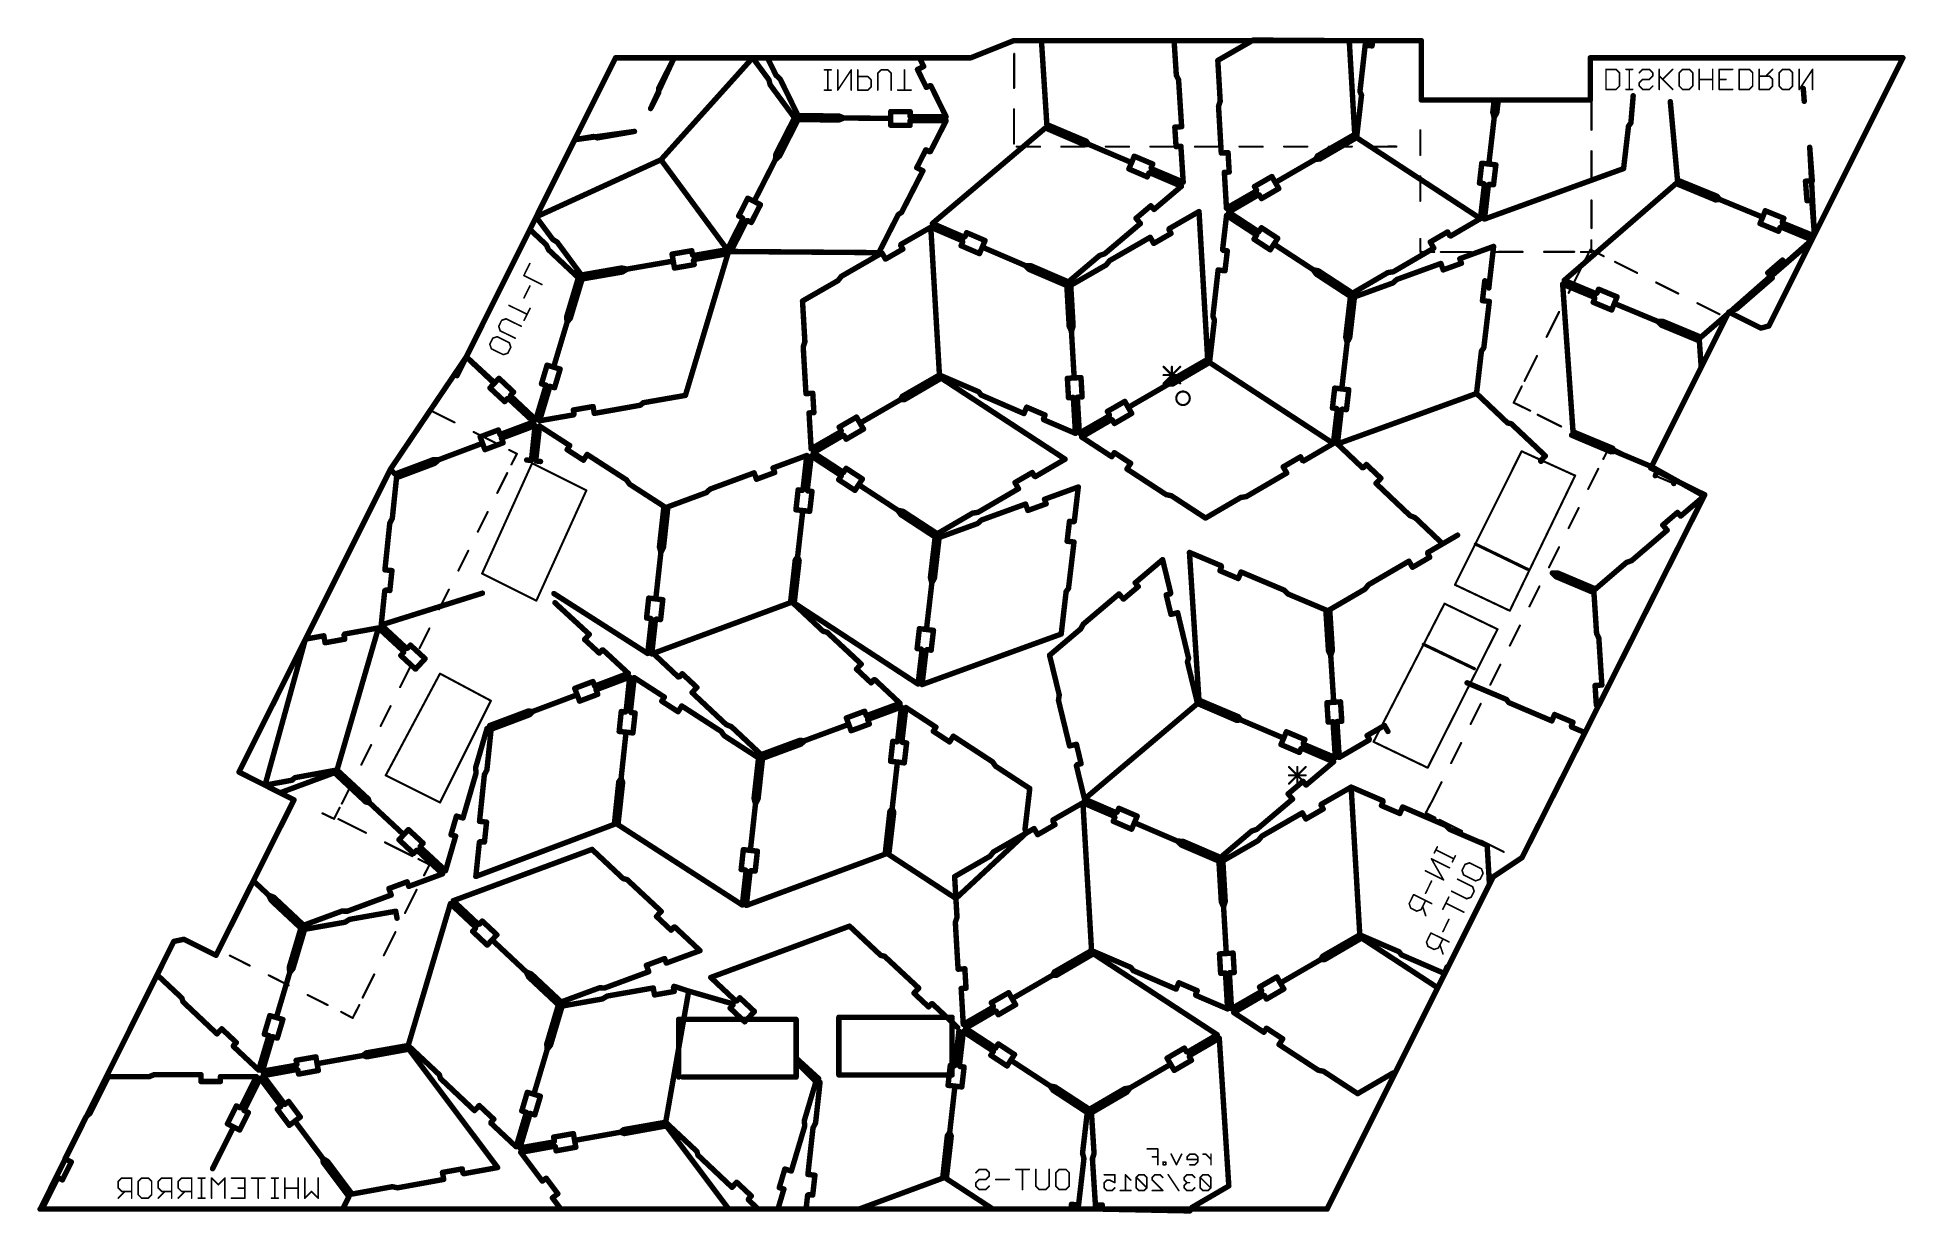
# Model space of a CAD drawing. Extents: x -0.1 to 87.3, y -0.2 to 54.9.
import ezdxf

# ---------------------------------------------------------------- set-up
doc = ezdxf.new("R2010")
doc.units = 0
doc.layers.add('115', color=53, linetype='CONTINUOUS')

msp = doc.modelspace()

# ---------------------------------------------------------------- linework, layer by layer
at = {"layer": '115'}
for points, const_width in [([(45.575, 54.7), (43.575, 53.9)], 0.254), ([(46.8817, 54.7), (45.575, 54.7)], 0.254), ([(46.8817, 54.7), (47.1343, 50.7771)], 0.254), ([(53.0902, 54.7), (46.8817, 54.7)], 0.254), ([(61.2881, 54.7), (53.0902, 54.7)], 0.254), ([(53.1939, 53.0888), (53.0902, 54.7)], 0.254), ([(55.1358, 53.7771), (56.7937, 54.7294)], 0.254), ([(56.7937, 54.7294), (61.2881, 54.7)], 0.254), ([(62.3836, 54.7), (61.2881, 54.7)], 0.254), ([(61.2881, 54.7), (61.5444, 50.3158)], 0.254), ([(61.7881, 52.3241), (62.0337, 54.4961)], 0.254), ([(62.0337, 54.4961), (62.3554, 54.4574)], 0.254), ([(62.3554, 54.4574), (62.3836, 54.7)], 0.254), ([(64.6583, 54.7), (62.3836, 54.7)], 0.254), ([(64.6583, 51.925), (64.6583, 54.7)], 0.254), ([(26.95, 53.9), (23.2329, 46.4533)], 0.254), ([(29.6905, 53.9), (26.95, 53.9)], 0.254), ([(29.6905, 53.9), (28.5901, 51.5271)], 0.254), ([(28.9634, 52.4632), (29.6905, 53.9)], 0.254), ([(29.0733, 49.1281), (33.3662, 53.9)], 0.254), ([(33.3662, 53.9), (29.6905, 53.9)], 0.254), ([(34.0595, 53.9), (33.3662, 53.9)], 0.254), ([(33.3662, 53.9), (34.1256, 52.8709)], 0.254), ([(34.4602, 53.0827), (34.0595, 53.9)], 0.254), ([(34.0595, 53.9), (41.1734, 53.9)], 0.254), ([(36.7266, 53.3322), (37.0401, 53.3322)], 0.0762), ([(36.8834, 53.3322), (36.8834, 52.3916)], 0.0762), ([(37.3503, 53.3322), (37.3503, 52.3916)], 0.0762), ([(37.3503, 52.3916), (37.9773, 53.3322)], 0.0762), ([(37.9773, 53.3322), (37.9773, 52.3916)], 0.0762), ([(38.2858, 53.3322), (38.2858, 52.3916)], 0.0762), ([(39.2213, 53.1754), (39.3781, 53.3322)], 0.0762), ([(39.3781, 53.3322), (39.6916, 53.3322)], 0.0762), ([(39.6916, 53.3322), (39.8484, 53.1754)], 0.0762), ([(40.4704, 53.3322), (40.4704, 52.3916)], 0.0762), ([(41.3723, 53.4975), (41.0808, 53.356)], 0.254), ([(41.0808, 53.356), (41.494, 52.5132)], 0.254), ([(43.575, 53.9), (41.1734, 53.9)], 0.254), ([(41.1734, 53.9), (41.3723, 53.4975)], 0.254), ([(45.6056, 54.0859), (45.6022, 52.4871)], 0.1), ([(55.2474, 51.8685), (55.1358, 53.7771)], 0.254), ([(87.2, 53.9), (72.5675, 53.898)], 0.254), ([(72.5675, 53.9), (72.5675, 51.925)], 0.254), ([(73.3035, 52.4187), (73.3035, 53.3593)], 0.0762), ([(73.3035, 53.3593), (73.7738, 53.3593)], 0.0762), ([(73.7738, 53.3593), (73.9305, 53.2025)], 0.0762), ([(74.239, 53.3593), (74.5525, 53.3593)], 0.0762), ([(74.3957, 53.3593), (74.3957, 52.4187)], 0.0762), ([(75.0194, 53.3593), (74.8627, 53.2025)], 0.0762), ([(75.333, 53.3593), (75.0194, 53.3593)], 0.0762), ([(75.4897, 53.2025), (75.333, 53.3593)], 0.0762), ([(75.7982, 52.4187), (75.7982, 53.3593)], 0.0762), ([(75.9549, 52.889), (76.4252, 53.3593)], 0.0762), ([(76.7337, 53.2025), (76.8905, 53.3593)], 0.0762), ([(76.8905, 53.3593), (77.204, 53.3593)], 0.0762), ([(77.204, 53.3593), (77.3608, 53.2025)], 0.0762), ([(77.6692, 53.3593), (77.6692, 52.4187)], 0.0762), ([(78.2963, 52.4187), (78.2963, 53.3593)], 0.0762), ([(78.6047, 52.4187), (78.6047, 53.3593)], 0.0762), ([(78.6047, 53.3593), (79.2318, 53.3593)], 0.0762), ([(79.5403, 52.4187), (79.5403, 53.3593)], 0.0762), ([(79.5403, 53.3593), (80.0106, 53.3593)], 0.0762), ([(80.0106, 53.3593), (80.1673, 53.2025)], 0.0762), ([(80.4758, 53.3593), (80.4758, 52.4187)], 0.0762), ([(80.7893, 53.0458), (81.1028, 53.3593)], 0.0762), ([(81.4113, 53.2025), (81.5681, 53.3593)], 0.0762), ([(81.5681, 53.3593), (81.8816, 53.3593)], 0.0762), ([(81.8816, 53.3593), (82.0384, 53.2025)], 0.0762), ([(82.3468, 53.3593), (82.3468, 52.4187)], 0.0762), ([(82.3468, 52.4187), (82.9739, 53.3593)], 0.0762), ([(82.8921, 45.2843), (87.2, 53.9)], 0.254), ([(82.9739, 53.3593), (82.9739, 52.4187)], 0.0762), ([(28.9723, 52.2768), (28.9634, 52.4632)], 0.254), ([(34.1256, 52.8709), (34.1882, 52.6312)], 0.254), ([(34.1882, 52.6312), (35.3233, 51.0928)], 0.254), ([(34.6515, 52.9087), (34.4602, 53.0827)], 0.254), ([(35.492, 51.1915), (34.6515, 52.9087)], 0.254), ([(38.7561, 53.0186), (38.2858, 53.0186)], 0.0762), ([(38.9129, 52.8619), (38.7561, 53.0186)], 0.0762), ([(38.7561, 52.3916), (38.9129, 52.5483)], 0.0762), ([(38.9129, 52.5483), (38.9129, 52.8619)], 0.0762), ([(39.2213, 52.3916), (39.2213, 53.1754)], 0.0762), ([(39.8484, 53.1754), (39.8484, 52.3916)], 0.0762), ([(41.494, 52.5132), (41.6671, 52.5981)], 0.254), ([(41.6671, 52.5981), (41.7102, 52.5863)], 0.254), ([(41.7102, 52.5863), (42.4205, 51.1375)], 0.254), ([(53.3005, 52.8651), (53.1939, 53.0888)], 0.254), ([(53.4415, 50.6751), (53.3005, 52.8651)], 0.254), ([(73.9305, 52.5755), (73.7738, 52.4187)], 0.0762), ([(73.9305, 53.2025), (73.9305, 52.5755)], 0.0762), ([(74.8627, 52.7322), (75.0194, 52.889)], 0.0762), ([(74.8627, 52.5755), (74.8627, 52.7322)], 0.0762), ([(75.0194, 52.4187), (74.8627, 52.5755)], 0.0762), ([(75.0194, 52.889), (75.333, 52.889)], 0.0762), ([(75.333, 52.889), (75.4897, 53.0458)], 0.0762), ([(75.4897, 52.5755), (75.333, 52.4187)], 0.0762), ([(75.4897, 53.0458), (75.4897, 53.2025)], 0.0762), ([(75.7982, 53.0458), (76.4252, 52.4187)], 0.0762), ([(76.7337, 52.5755), (76.7337, 53.2025)], 0.0762), ([(76.8905, 52.4187), (76.7337, 52.5755)], 0.0762), ([(77.3608, 52.5755), (77.204, 52.4187)], 0.0762), ([(77.3608, 53.2025), (77.3608, 52.5755)], 0.0762), ([(77.6692, 52.889), (78.2963, 52.889)], 0.0762), ([(78.6047, 52.889), (78.9183, 52.889)], 0.0762), ([(80.1673, 52.5755), (80.0106, 52.4187)], 0.0762), ([(80.1673, 53.2025), (80.1673, 52.5755)], 0.0762), ([(80.9461, 53.0458), (80.4758, 53.0458)], 0.0762), ([(81.1028, 52.889), (80.9461, 53.0458)], 0.0762), ([(80.9461, 52.4187), (81.1028, 52.5755)], 0.0762), ([(81.1028, 52.5755), (81.1028, 52.889)], 0.0762), ([(81.4113, 52.5755), (81.4113, 53.2025)], 0.0762), ([(81.5681, 52.4187), (81.4113, 52.5755)], 0.0762), ([(82.0384, 52.5755), (81.8816, 52.4187)], 0.0762), ([(82.0384, 53.2025), (82.0384, 52.5755)], 0.0762), ([(82.5822, 51.8648), (82.5364, 52.4661)], 0.254), ([(28.5901, 51.5271), (28.9723, 52.2768)], 0.254), ([(36.7266, 52.3916), (37.0401, 52.3916)], 0.0762), ([(38.2858, 52.3916), (38.7561, 52.3916)], 0.0762), ([(40.1568, 52.3916), (40.7839, 52.3916)], 0.0762), ([(55.169, 51.6335), (55.2474, 51.8685)], 0.254), ([(55.2971, 49.4427), (55.169, 51.6335)], 0.254), ([(61.6308, 50.1666), (61.8614, 52.1525)], 0.254), ([(61.8614, 52.1525), (61.7881, 52.3241)], 0.254), ([(68.0716, 51.925), (64.6583, 51.925)], 0.254), ([(68.0716, 51.925), (68.0052, 51.3565)], 0.254), ([(68.2624, 51.925), (68.0716, 51.925)], 0.254), ([(68.2624, 51.925), (68.1943, 51.3345)], 0.254), ([(72.5675, 51.925), (68.2624, 51.925)], 0.254), ([(72.6248, 51.8302), (72.6248, 50.5302)], 0.1), ([(73.7738, 52.4187), (73.3035, 52.4187)], 0.0762), ([(74.239, 52.4187), (74.5525, 52.4187)], 0.0762), ([(74.4678, 50.8522), (74.5762, 52.1226)], 0.254), ([(75.333, 52.4187), (75.0194, 52.4187)], 0.0762), ([(76.3136, 51.8485), (76.6496, 48.1769)], 0.254), ([(77.204, 52.4187), (76.8905, 52.4187)], 0.0762), ([(79.2318, 52.4187), (78.6047, 52.4187)], 0.0762), ([(80.0106, 52.4187), (79.5403, 52.4187)], 0.0762), ([(80.4758, 52.4187), (80.9461, 52.4187)], 0.0762), ([(81.8816, 52.4187), (81.5681, 52.4187)], 0.0762), ([(35.3233, 51.0928), (34.4538, 49.39)], 0.254), ([(35.4905, 51.0075), (34.6234, 49.3036)], 0.254), ([(37.4024, 50.9926), (35.4905, 51.0075)], 0.254), ([(37.4038, 51.1766), (35.492, 51.1915)], 0.254), ([(37.6331, 51.0828), (37.4024, 50.9926)], 0.254), ([(37.6331, 51.0828), (37.4038, 51.1766)], 0.254), ([(39.8276, 51.0657), (37.6331, 51.0828)], 0.254), ([(39.8251, 50.7466), (39.8276, 51.0657)], 0.254), ([(40.7346, 50.7395), (39.8251, 50.7466)], 0.254), ([(39.8301, 51.3848), (39.8276, 51.0657)], 0.254), ([(40.7396, 51.3777), (39.8301, 51.3848)], 0.254), ([(40.7364, 50.9664), (40.7346, 50.7395)], 0.254), ([(42.4191, 50.9535), (40.7364, 50.9664)], 0.254), ([(40.7378, 51.1508), (40.7396, 51.3777)], 0.254), ([(42.4205, 51.1375), (40.7378, 51.1508)], 0.254), ([(41.6862, 49.5159), (42.4191, 50.9535)], 0.254), ([(41.7781, 46.1466), (47.0667, 50.6184)], 0.254), ([(45.6001, 51.4871), (45.5967, 49.8882)], 0.1), ([(47.0667, 50.6184), (48.9041, 49.8302)], 0.254), ([(47.1343, 50.7771), (48.9763, 49.9997)], 0.254), ([(53.123, 50.6546), (53.4415, 50.6751)], 0.254), ([(53.1814, 49.7469), (53.123, 50.6546)], 0.254), ([(68.072, 51.1067), (67.8192, 48.9291)], 0.254), ([(68.0052, 51.3565), (68.072, 51.1067)], 0.254), ([(68.1943, 51.3345), (68.072, 51.1067)], 0.254), ([(74.1266, 48.716), (74.3571, 50.702)], 0.254), ([(74.3571, 50.702), (74.4678, 50.8522)], 0.254), ([(25.0362, 50.066), (27.8348, 50.4557)], 0.254), ([(25.919, 50.2168), (25.0362, 50.066)], 0.254), ([(26.0944, 50.1533), (25.919, 50.2168)], 0.254), ([(27.8348, 50.4557), (26.0944, 50.1533)], 0.254), ([(48.9041, 49.8302), (49.0895, 49.8514)], 0.254), ([(48.9763, 49.9997), (49.0895, 49.8514)], 0.254), ([(49.0895, 49.8514), (51.1008, 48.9956)], 0.254), ([(53.4079, 49.7615), (53.1814, 49.7469)], 0.254), ([(53.5162, 48.0823), (53.4079, 49.7615)], 0.254), ([(61.5444, 50.3158), (59.8114, 49.3188)], 0.254), ([(61.6308, 50.1666), (59.9037, 49.1594)], 0.254), ([(67.427, 46.3756), (61.6308, 50.1666)], 0.254), ([(64.6125, 50.5062), (64.6125, 49.3562)], 0.1), ([(29.0733, 49.1281), (23.2329, 46.4533)], 0.254), ([(32.1764, 44.9226), (29.0733, 49.1281)], 0.254), ([(34.4294, 49.1326), (33.4338, 47.1795)], 0.254), ([(34.4538, 49.39), (34.4294, 49.1326)], 0.254), ([(34.6234, 49.3036), (34.4294, 49.1326)], 0.254), ([(41.0449, 48.7561), (41.4712, 49.5923)], 0.254), ([(41.4712, 49.5923), (41.643, 49.5047)], 0.254), ([(41.643, 49.5047), (41.6862, 49.5159)], 0.254), ([(45.7253, 49.7427), (46.8107, 49.7429)], 0.1), ([(47.8107, 49.7431), (48.8961, 49.7433)], 0.1), ([(49.8961, 49.7435), (50.9816, 49.7438)], 0.1), ([(51.1008, 48.9956), (50.9719, 48.6983)], 0.254), ([(51.1008, 48.9956), (51.2256, 49.2946)], 0.254), ([(51.2256, 49.2946), (52.0903, 48.9297)], 0.254), ([(52.0903, 48.9297), (52.0153, 48.752)], 0.254), ([(51.9816, 49.744), (53.067, 49.7442)], 0.1), ([(54.067, 49.7444), (55.1524, 49.7446)], 0.1), ([(55.6157, 49.4613), (55.2971, 49.4427)], 0.254), ([(55.6687, 48.5533), (55.6157, 49.4613)], 0.254), ([(56.1524, 49.7448), (57.2378, 49.745)], 0.1), ([(59.7171, 49.1578), (57.8257, 48.0622)], 0.254), ([(58.2378, 49.7452), (59.3232, 49.7455)], 0.1), ([(59.8114, 49.3188), (59.7171, 49.1578)], 0.254), ([(59.9037, 49.1594), (59.7171, 49.1578)], 0.254), ([(60.3232, 49.7457), (61.4086, 49.7459)], 0.1), ([(62.4086, 49.7461), (63.494, 49.7463)], 0.1), ([(67.4896, 48.9661), (67.3829, 48.0362)], 0.254), ([(67.8192, 48.9291), (67.4896, 48.9661)], 0.254), ([(67.8192, 48.9291), (68.1486, 48.8896)], 0.254), ([(68.1486, 48.8896), (68.0394, 47.96)], 0.254), ([(72.6248, 49.5302), (72.6248, 48.2302)], 0.1), ([(82.9576, 48.1491), (82.8385, 49.7116)], 0.254), ([(82.8385, 49.7116), (83.0583, 45.6165)], 0.254), ([(40.3357, 46.6657), (41.3342, 48.6101)], 0.254), ([(41.3342, 48.6101), (41.0449, 48.7561)], 0.254), ([(50.9719, 48.6983), (51.8344, 48.3283)], 0.254), ([(51.8344, 48.3283), (51.9105, 48.5055)], 0.254), ([(51.9105, 48.5055), (51.9508, 48.5246)], 0.254), ([(51.9508, 48.5246), (53.4337, 47.8884)], 0.254), ([(52.0153, 48.752), (52.0296, 48.7097)], 0.254), ([(52.0296, 48.7097), (53.5162, 48.0823)], 0.254), ([(55.4422, 48.54), (55.6687, 48.5533)], 0.254), ([(55.5402, 46.8602), (55.4422, 48.54)], 0.254), ([(57.6653, 48.3437), (56.8517, 47.8757)], 0.254), ([(57.8257, 48.0622), (57.6653, 48.3437)], 0.254), ([(57.8257, 48.0622), (57.99, 47.783)], 0.254), ([(64.6125, 48.3562), (64.6125, 47.2062)], 0.1), ([(67.3829, 48.0362), (67.5745, 48.0139)], 0.254), ([(67.6139, 47.9744), (67.427, 46.3756)], 0.254), ([(67.5745, 48.0139), (67.6139, 47.9744)], 0.254), ([(67.616, 46.3536), (74.1266, 48.716)], 0.254), ([(67.8478, 47.9822), (67.8004, 47.9528)], 0.254), ([(68.0394, 47.96), (67.8478, 47.9822)], 0.254), ([(71.3482, 43.4837), (76.584, 48.0175)], 0.254), ([(76.584, 48.0175), (78.4305, 47.2509)], 0.254), ([(76.6496, 48.1769), (78.5006, 47.4212)], 0.254), ([(82.6394, 48.1249), (82.9576, 48.1491)], 0.254), ([(82.7085, 47.218), (82.6394, 48.1249)], 0.254), ([(33.1376, 47.3291), (32.7137, 46.4946)], 0.254), ([(33.4338, 47.1795), (33.1376, 47.3291)], 0.254), ([(33.4338, 47.1795), (33.7287, 47.0277)], 0.254), ([(53.4337, 47.8884), (52.1486, 46.8021)], 0.254), ([(56.9389, 47.6648), (55.5402, 46.8602)], 0.254), ([(57.0397, 47.4908), (55.6458, 46.6779)], 0.254), ([(56.8517, 47.8757), (56.9479, 47.7085)], 0.254), ([(56.9479, 47.7085), (56.9389, 47.6648)], 0.254), ([(57.0821, 47.4768), (57.0397, 47.4908)], 0.254), ([(57.1792, 47.3102), (57.0821, 47.4768)], 0.254), ([(57.99, 47.783), (57.1792, 47.3102)], 0.254), ([(67.8004, 47.9528), (67.616, 46.3536)], 0.254), ([(72.6248, 47.2302), (72.6248, 45.9302)], 0.1), ([(78.4305, 47.2509), (78.6156, 47.2743)], 0.254), ([(78.5006, 47.4212), (78.6156, 47.2743)], 0.254), ([(78.6156, 47.2743), (80.6368, 46.4422)], 0.254), ([(82.9347, 47.2352), (82.7085, 47.218)], 0.254), ([(83.0583, 45.6165), (82.9347, 47.2352)], 0.254), ([(23.2329, 46.4533), (22.9405, 45.8676)], 0.254), ([(23.2329, 46.4533), (24.0069, 45.4044)], 0.254), ([(32.9087, 46.3562), (32.1764, 44.9226)], 0.254), ([(33.0759, 46.2709), (32.346, 44.8362)], 0.254), ([(32.7137, 46.4946), (32.8855, 46.407)], 0.254), ([(32.8855, 46.407), (32.9087, 46.3562)], 0.254), ([(33.1306, 46.282), (33.0759, 46.2709)], 0.254), ([(33.3025, 46.1944), (33.1306, 46.282)], 0.254), ([(33.7287, 47.0277), (33.3025, 46.1944)], 0.254), ([(39.2716, 44.7822), (40.1797, 46.5634)], 0.254), ([(40.1797, 46.5634), (40.3357, 46.6657)], 0.254), ([(52.0021, 46.9754), (51.3076, 46.3881)], 0.254), ([(51.3076, 46.3881), (51.5136, 46.1444)], 0.254), ([(52.1486, 46.8021), (52.0021, 46.9754)], 0.254), ([(52.8609, 45.9041), (54.2568, 46.7057)], 0.254), ([(54.2568, 46.7057), (54.6611, 39.7916)], 0.254), ([(55.359, 44.9211), (55.5451, 46.5239)], 0.254), ([(55.5451, 46.5239), (56.9532, 45.6027)], 0.254), ([(55.6458, 46.6779), (57.0542, 45.757)], 0.254), ([(66.0371, 45.5635), (67.427, 46.3756)], 0.254), ([(80.6368, 46.4422), (80.5114, 46.1435)], 0.254), ([(80.6368, 46.4422), (80.7581, 46.7427)], 0.254), ([(80.7581, 46.7427), (81.627, 46.3879)], 0.254), ([(81.627, 46.3879), (81.5541, 46.2094)], 0.254), ([(22.9405, 45.8676), (19.9633, 39.9031)], 0.254), ([(22.9405, 45.8676), (19.9658, 39.9081)], 0.254), ([(23.7058, 45.1472), (22.9405, 45.8676)], 0.254), ([(24.0069, 45.4044), (24.2175, 45.2739)], 0.254), ([(40.3071, 45.1701), (41.703, 45.9717)], 0.254), ([(43.1829, 45.3382), (41.703, 45.9717)], 0.254), ([(41.703, 45.9717), (42.1073, 39.0576)], 0.254), ([(43.2569, 45.5108), (41.7781, 46.1466)], 0.254), ([(43.306, 45.5373), (43.2569, 45.5108)], 0.254), ([(43.3821, 45.7145), (43.306, 45.5373)], 0.254), ([(44.2428, 45.3467), (43.3821, 45.7145)], 0.254), ([(44.1132, 45.0413), (44.2428, 45.3467)], 0.254), ([(51.5136, 46.1444), (49.8378, 44.7274)], 0.254), ([(50.0713, 44.4076), (51.9715, 45.5008)], 0.254), ([(51.9715, 45.5008), (52.138, 45.2139)], 0.254), ([(52.138, 45.2139), (52.9488, 45.6817)], 0.254), ([(52.8526, 45.8489), (52.8609, 45.9041)], 0.254), ([(52.9488, 45.6817), (52.8526, 45.8489)], 0.254), ([(56.9532, 45.6027), (56.829, 45.4128)], 0.254), ([(56.829, 45.4128), (57.5902, 44.9149)], 0.254), ([(57.0542, 45.757), (57.1784, 45.9469)], 0.254), ([(57.1784, 45.9469), (57.9396, 45.449)], 0.254), ([(57.9396, 45.449), (57.7649, 45.182)], 0.254), ([(65.0787, 45.28), (65.8879, 45.7504)], 0.254), ([(65.8879, 45.7504), (65.9851, 45.5838)], 0.254), ([(65.9851, 45.5838), (66.0371, 45.5635)], 0.254), ([(82.9401, 45.3802), (79.0123, 41.9246)], 0.254), ([(80.5114, 46.1435), (81.3782, 45.7836)], 0.254), ([(81.3782, 45.7836), (81.4522, 45.9617)], 0.254), ([(81.4522, 45.9617), (81.4923, 45.9813)], 0.254), ([(81.4923, 45.9813), (82.9401, 45.3802)], 0.254), ([(81.5541, 46.2094), (81.5689, 46.1672)], 0.254), ([(81.5689, 46.1672), (83.0345, 45.5689)], 0.254), ([(23.8156, 44.9131), (23.7058, 45.1472)], 0.254), ([(25.2085, 43.6035), (23.8156, 44.9131)], 0.254), ([(24.2175, 45.2739), (25.3526, 43.7356)], 0.254), ([(29.5935, 44.7139), (30.516, 44.8729)], 0.254), ([(29.6491, 44.3869), (29.5935, 44.7139)], 0.254), ([(32.209, 44.7352), (30.218, 38.1016)], 0.254), ([(30.516, 44.8729), (30.549, 44.6829)], 0.254), ([(30.549, 44.6829), (30.5907, 44.6458)], 0.254), ([(30.5907, 44.6458), (32.1764, 44.9226)], 0.254), ([(30.6228, 44.4608), (32.209, 44.7352)], 0.254), ([(32.346, 44.8362), (39.2716, 44.7822)], 0.254), ([(37.5175, 43.6736), (39.4177, 44.7668)], 0.254), ([(39.4177, 44.7668), (39.5842, 44.4798)], 0.254), ([(39.5842, 44.4798), (40.3949, 44.9477)], 0.254), ([(40.2988, 45.1149), (40.3071, 45.1701)], 0.254), ([(40.3949, 44.9477), (40.2988, 45.1149)], 0.254), ([(43.1215, 45.1071), (43.1976, 45.2844)], 0.254), ([(43.9812, 44.7369), (43.1215, 45.1071)], 0.254), ([(43.1976, 45.2844), (43.1829, 45.3382)], 0.254), ([(44.1132, 45.0413), (43.9812, 44.7369)], 0.254), ([(46.1278, 44.177), (44.1132, 45.0413)], 0.254), ([(49.6028, 44.6492), (48.1428, 43.4148)], 0.254), ([(49.8378, 44.7274), (49.6028, 44.6492)], 0.254), ([(55.3888, 44.8879), (55.359, 44.9211)], 0.254), ([(55.5804, 44.8656), (55.3888, 44.8879)], 0.254), ([(55.4721, 43.9333), (55.5804, 44.8656)], 0.254), ([(57.5902, 44.9149), (57.7649, 45.182)], 0.254), ([(57.7649, 45.182), (59.6015, 43.9807)], 0.254), ([(63.351, 43.8885), (65.2447, 44.9928)], 0.254), ([(64.6148, 44.8176), (64.6148, 45.4176)], 0.1), ([(65.2625, 44.8125), (64.6148, 44.8176)], 0.1), ([(65.2447, 44.9928), (65.0787, 45.28)], 0.254), ([(65.575, 44.8125), (66.989, 44.8148)], 0.1), ([(68.0434, 45.0731), (66.4616, 44.4989)], 0.254), ([(66.4616, 44.4989), (66.539, 44.2856)], 0.254), ([(67.8573, 43.4702), (68.0434, 45.0731)], 0.254), ([(67.989, 44.8165), (69.403, 44.8188)], 0.1), ([(70.403, 44.8204), (71.817, 44.8227)], 0.1), ([(72.1318, 44.8125), (72.6183, 44.8125)], 0.1), ([(72.275, 44.3375), (72.572, 44.9263)], 0.1), ([(72.572, 44.9263), (73.197, 44.6138)], 0.1), ([(72.6183, 44.8125), (72.6169, 45.3563)], 0.1), ([(79.0813, 41.9843), (82.8921, 45.2843)], 0.254), ([(80.925, 41.35), (82.8921, 45.2843)], 0.254), ([(82.8921, 45.2843), (81.7104, 44.2612)], 0.254), ([(22.6583, 43.7087), (22.9371, 44.2704)], 0.0762), ([(23.5008, 43.2905), (22.6583, 43.7087)], 0.0762), ([(24.6589, 41.7723), (25.2085, 43.6035)], 0.254), ([(25.3526, 43.7356), (27.2361, 44.0641)], 0.254), ([(25.3848, 43.5506), (27.2687, 43.8767)], 0.254), ([(27.2361, 44.0641), (27.4892, 44.0116)], 0.254), ([(27.2687, 43.8767), (27.4892, 44.0116)], 0.254), ([(27.4892, 44.0116), (29.6491, 44.3869)], 0.254), ([(29.6491, 44.3869), (29.7071, 44.0603)], 0.254), ([(29.7071, 44.0603), (30.6291, 44.2218)], 0.254), ([(30.5961, 44.4118), (30.6228, 44.4608)], 0.254), ([(30.6291, 44.2218), (30.5961, 44.4118)], 0.254), ([(37.3566, 43.4712), (37.5175, 43.6736)], 0.254), ([(46.3113, 43.9948), (46.1278, 44.177)], 0.254), ([(46.3863, 44.1697), (46.1278, 44.177)], 0.254), ([(48.0688, 43.2422), (46.3113, 43.9948)], 0.254), ([(48.1428, 43.4148), (46.3863, 44.1697)], 0.254), ([(48.2525, 43.253), (49.9104, 44.2052)], 0.254), ([(49.9104, 44.2052), (50.0713, 44.4076)], 0.254), ([(54.9048, 41.8), (55.1504, 43.9719)], 0.254), ([(55.1504, 43.9719), (55.4721, 43.9333)], 0.254), ([(59.6015, 43.9807), (59.7437, 43.7779)], 0.254), ([(59.6015, 43.9807), (59.8444, 43.9318)], 0.254), ([(59.7437, 43.7779), (61.3437, 42.7313)], 0.254), ([(59.8444, 43.9318), (61.4444, 42.8853)], 0.254), ([(61.4444, 42.8853), (63.0953, 43.8496)], 0.254), ([(63.0953, 43.8496), (63.351, 43.8885)], 0.254), ([(65.5752, 44.2753), (63.5122, 43.5268)], 0.254), ([(65.684, 43.9753), (65.5752, 44.2753)], 0.254), ([(66.539, 44.2856), (65.684, 43.9753)], 0.254), ([(71.558, 42.9028), (72.1426, 44.0693)], 0.1), ([(73.7256, 44.3513), (74.7588, 43.8334)], 0.1), ([(81.0832, 43.5961), (79.4241, 42.1595)], 0.254), ([(81.5618, 44.4327), (80.8742, 43.8374)], 0.254), ([(80.8742, 43.8374), (81.0832, 43.5961)], 0.254), ([(81.7104, 44.2612), (81.5618, 44.4327)], 0.254), ([(22.6636, 42.6616), (22.9424, 43.2233)], 0.0762), ([(24.8351, 41.7194), (25.3848, 43.5506)], 0.254), ([(35.6987, 42.519), (37.3566, 43.4712)], 0.254), ([(48.1804, 41.3336), (48.0688, 43.2422)], 0.254), ([(48.3641, 41.3444), (48.2525, 43.253)], 0.254), ([(61.3437, 42.7313), (61.122, 40.8324)], 0.254), ([(63.3274, 43.3618), (61.5302, 42.7097)], 0.254), ([(63.5122, 43.5268), (63.3274, 43.3618)], 0.254), ([(67.5209, 42.5346), (67.6291, 43.4669)], 0.254), ([(67.6291, 43.4669), (67.8207, 43.1272)], 0.254), ([(67.8207, 43.1272), (67.8573, 43.4702)], 0.254), ([(72.7625, 42.692), (71.2753, 43.308)], 0.254), ([(71.2753, 43.308), (71.7608, 36.3991)], 0.254), ([(72.8345, 42.8653), (71.3482, 43.4837)], 0.254), ([(72.8833, 42.8924), (72.8345, 42.8653)], 0.254), ([(72.9572, 43.0705), (72.8833, 42.8924)], 0.254), ([(73.8222, 42.7128), (72.9572, 43.0705)], 0.254), ([(75.6528, 43.3852), (76.686, 42.8673)], 0.1), ([(21.9658, 42.3136), (22.8083, 41.8954)], 0.0762), ([(22.6689, 41.6146), (22.9477, 42.1762)], 0.0762), ([(35.8103, 40.6104), (35.6987, 42.519)], 0.254), ([(61.5302, 42.7097), (61.311, 40.8104)], 0.254), ([(67.8429, 42.4985), (67.5209, 42.5346)], 0.254), ([(67.5845, 40.3281), (67.8429, 42.4985)], 0.254), ([(70.5253, 40.8423), (71.1099, 42.0088)], 0.1), ([(72.7039, 42.4602), (72.7778, 42.6383)], 0.254), ([(73.5679, 42.1001), (72.7039, 42.4602)], 0.254), ([(72.7778, 42.6383), (72.7625, 42.692)], 0.254), ([(73.6962, 42.406), (73.5679, 42.1001)], 0.254), ([(73.6962, 42.406), (73.8222, 42.7128)], 0.254), ([(75.7209, 41.5655), (73.6962, 42.406)], 0.254), ([(79.05, 42), (75.4, 34.7)], 0.254), ([(77.5799, 42.4192), (78.6131, 41.9013)], 0.1), ([(79.0123, 41.9246), (77.7447, 40.827)], 0.254), ([(79.0813, 41.9843), (79.05, 42)], 0.254), ([(79.19, 42.0785), (79.0813, 41.9843)], 0.254), ([(80.55, 41.25), (79.0813, 41.9843)], 0.254), ([(79.4241, 42.1595), (79.19, 42.0785)], 0.254), ([(21.4801, 41.3353), (21.6195, 41.6161)], 0.0762), ([(21.5508, 41.1251), (21.4801, 41.3353)], 0.0762), ([(22.2529, 40.7766), (21.5508, 41.1251)], 0.0762), ([(21.6195, 41.6161), (21.8296, 41.6868)], 0.0762), ([(21.8296, 41.6868), (22.5317, 41.3383)], 0.0762), ([(24.05, 39.4237), (24.6809, 41.5256)], 0.254), ([(24.6809, 41.5256), (24.6589, 41.7723)], 0.254), ([(24.6809, 41.5256), (24.8351, 41.7194)], 0.254), ([(48.2857, 41.1094), (48.1804, 41.3336)], 0.254), ([(48.2857, 41.1094), (48.3641, 41.3444)], 0.254), ([(48.4138, 38.9185), (48.2857, 41.1094)], 0.254), ([(54.7475, 39.6424), (54.9781, 41.6284)], 0.254), ([(54.9781, 41.6284), (54.9048, 41.8)], 0.254), ([(75.9065, 41.3854), (75.7209, 41.5655)], 0.254), ([(75.9794, 41.5612), (75.7209, 41.5655)], 0.254), ([(77.6727, 40.6536), (75.9065, 41.3854)], 0.254), ([(77.7447, 40.827), (75.9794, 41.5612)], 0.254), ([(80.55, 41.25), (80.925, 41.35)], 0.254), ([(21.0641, 40.4973), (21.2035, 40.7781)], 0.0762), ([(21.1348, 40.2872), (21.0641, 40.4973)], 0.0762), ([(21.6965, 40.0084), (21.1348, 40.2872)], 0.0762), ([(21.2035, 40.7781), (21.4137, 40.8489)], 0.0762), ([(21.4137, 40.8489), (21.9753, 40.57)], 0.0762), ([(22.046, 40.3599), (21.9066, 40.0791)], 0.0762), ([(21.9753, 40.57), (22.046, 40.3599)], 0.0762), ([(35.7319, 40.3754), (35.8103, 40.6104)], 0.254), ([(35.86, 38.1845), (35.7319, 40.3754)], 0.254), ([(61.1887, 40.5826), (60.936, 38.405)], 0.254), ([(61.122, 40.8324), (61.1887, 40.5826)], 0.254), ([(61.311, 40.8104), (61.1887, 40.5826)], 0.254), ([(67.2433, 38.1919), (67.4738, 40.1778)], 0.254), ([(67.4738, 40.1778), (67.5845, 40.3281)], 0.254), ([(77.7595, 39.419), (77.6727, 40.6536)], 0.254), ([(16.4043, 34.6337), (19.9658, 39.9081)], 0.254), ([(19.9658, 39.9081), (19.525, 39.025)], 0.254), ([(19.9633, 39.9031), (21.2708, 38.6649)], 0.254), ([(19.9658, 39.9081), (21.2914, 38.687)], 0.254), ([(21.9066, 40.0791), (21.6965, 40.0084)], 0.0762), ([(23.4829, 38.6442), (23.7444, 39.5154)], 0.254), ([(23.7444, 39.5154), (24.05, 39.4237)], 0.254), ([(24.3557, 39.3319), (24.05, 39.4237)], 0.254), ([(24.0942, 38.4608), (24.3557, 39.3319)], 0.254), ([(52.5971, 39.4428), (53.3766, 38.6632)], 0.1016), ([(52.5971, 38.6632), (53.3766, 39.4428)], 0.1016), ([(54.6611, 39.7916), (52.9281, 38.7947)], 0.254), ([(54.7475, 39.6424), (53.0204, 38.6353)], 0.254), ([(52.9868, 38.6632), (52.9868, 39.4428)], 0.1016), ([(60.5437, 35.8514), (54.7475, 39.6424)], 0.254), ([(69.4926, 38.7818), (70.0772, 39.9483)], 0.1), ([(75.4341, 34.7681), (77.7595, 39.419)], 0.254), ([(21.2914, 38.687), (21.0703, 38.4502)], 0.254), ([(21.0703, 38.4502), (21.7588, 37.8123)], 0.254), ([(21.2708, 38.6649), (21.492, 38.9017)], 0.254), ([(21.492, 38.9017), (22.1754, 38.2583)], 0.254), ([(23.2167, 36.9672), (23.7002, 38.579)], 0.254), ([(23.3929, 36.9143), (23.8769, 38.526)], 0.254), ([(23.7002, 38.579), (23.4829, 38.6442)], 0.254), ([(23.8769, 38.526), (24.0942, 38.4608)], 0.254), ([(42.1073, 39.0576), (40.3743, 38.0607)], 0.254), ([(42.1937, 38.9084), (40.4666, 37.9013)], 0.254), ([(42.1073, 39.0576), (43.9447, 38.2694)], 0.254), ([(47.9899, 35.1174), (42.1937, 38.9084)], 0.254), ([(48.0952, 38.8999), (48.4138, 38.9185)], 0.254), ([(48.1483, 37.9919), (48.0952, 38.8999)], 0.254), ([(48.7324, 38.9372), (48.4138, 38.9185)], 0.254), ([(48.7855, 38.0292), (48.7324, 38.9372)], 0.254), ([(52.8338, 38.6336), (50.9424, 37.5381)], 0.254), ([(52.5971, 39.053), (53.3766, 39.053)], 0.1016), ([(52.9281, 38.7947), (52.8338, 38.6336)], 0.254), ([(53.0204, 38.6353), (52.8338, 38.6336)], 0.254), ([(60.6063, 38.442), (60.4996, 37.5121)], 0.254), ([(60.936, 38.405), (60.6063, 38.442)], 0.254), ([(60.936, 38.405), (61.2653, 38.3655)], 0.254), ([(61.2653, 38.3655), (61.1561, 37.4358)], 0.254), ([(69.3603, 38.5229), (68.9808, 37.7638)], 0.1), ([(21.7588, 37.8123), (21.8898, 37.9537)], 0.254), ([(21.8898, 37.9537), (21.9343, 37.9582)], 0.254), ([(21.9343, 37.9582), (23.1179, 36.8615)], 0.254), ([(22.0432, 38.1179), (22.0418, 38.0733)], 0.254), ([(22.0418, 38.0733), (23.2167, 36.9672)], 0.254), ([(22.1754, 38.2583), (22.0432, 38.1179)], 0.254), ([(25.8978, 37.5793), (24.9731, 37.4186)], 0.254), ([(25.952, 37.2599), (25.8978, 37.5793)], 0.254), ([(28.1044, 37.6404), (25.952, 37.2599)], 0.254), ([(28.2482, 37.7594), (28.1044, 37.6404)], 0.254), ([(30.218, 38.1016), (28.2482, 37.7594)], 0.254), ([(36.1786, 38.2032), (35.86, 38.1845)], 0.254), ([(36.2316, 37.2951), (36.1786, 38.2032)], 0.254), ([(40.28, 37.8996), (38.3886, 36.8041)], 0.254), ([(40.3743, 38.0607), (40.28, 37.8996)], 0.254), ([(40.4666, 37.9013), (40.28, 37.8996)], 0.254), ([(43.9447, 38.2694), (44.0571, 38.1205)], 0.254), ([(44.0571, 38.1205), (46.0633, 37.2528)], 0.254), ([(46.0633, 37.2528), (46.1898, 37.5511)], 0.254), ([(46.1898, 37.5511), (47.0524, 37.1811)], 0.254), ([(48.3748, 38.0052), (48.1483, 37.9919)], 0.254), ([(48.4733, 36.3253), (48.3748, 38.0052)], 0.254), ([(48.559, 38.0159), (48.7855, 38.0292)], 0.254), ([(48.6569, 36.336), (48.559, 38.0159)], 0.254), ([(50.782, 37.8196), (49.9684, 37.3516)], 0.254), ([(50.9424, 37.5381), (50.782, 37.8196)], 0.254), ([(50.9424, 37.5381), (51.1068, 37.2589)], 0.254), ([(60.4996, 37.5121), (60.6912, 37.4898)], 0.254), ([(60.6912, 37.4898), (60.7306, 37.4503)], 0.254), ([(60.7328, 35.8295), (67.2433, 38.1919)], 0.254), ([(67.2433, 38.1919), (68.6937, 36.8158)], 0.254), ([(68.9808, 37.7638), (69.7537, 37.3836)], 0.1), ([(19.4108, 36.84), (18.258, 37.4164)], 0.1), ([(23.1179, 36.8615), (21.5428, 36.2691)], 0.254), ([(23.1827, 36.6892), (21.6078, 36.0965)], 0.254), ([(23.0155, 35.0843), (23.1827, 36.6892)], 0.254), ([(23.2154, 35.0629), (23.3921, 36.6668)], 0.254), ([(23.3921, 36.6668), (24.8056, 35.7538)], 0.254), ([(24.9827, 37.1906), (23.3929, 36.9143)], 0.254), ([(24.9731, 37.4186), (25.0061, 37.2286)], 0.254), ([(25.0061, 37.2286), (24.9827, 37.1906)], 0.254), ([(36.0051, 37.2819), (36.2316, 37.2951)], 0.254), ([(36.1031, 35.602), (36.0051, 37.2819)], 0.254), ([(38.2281, 37.0856), (37.4146, 36.6176)], 0.254), ([(37.4146, 36.6176), (37.5108, 36.4504)], 0.254), ([(38.3886, 36.8041), (38.2281, 37.0856)], 0.254), ([(38.3886, 36.8041), (38.5529, 36.5249)], 0.254), ([(47.0524, 37.1811), (46.9763, 37.0038)], 0.254), ([(46.9763, 37.0038), (46.9903, 36.9614)], 0.254), ([(46.9903, 36.9614), (48.4733, 36.3253)], 0.254), ([(50.0556, 37.1407), (48.6569, 36.336)], 0.254), ([(50.1564, 36.9666), (48.7625, 36.1538)], 0.254), ([(49.9684, 37.3516), (50.0646, 37.1844)], 0.254), ([(50.0646, 37.1844), (50.0556, 37.1407)], 0.254), ([(50.1988, 36.9527), (50.1564, 36.9666)], 0.254), ([(50.296, 36.7861), (50.1988, 36.9527)], 0.254), ([(51.1068, 37.2589), (50.296, 36.7861)], 0.254), ([(60.7306, 37.4503), (60.5437, 35.8514)], 0.254), ([(60.9171, 37.4286), (60.7328, 35.8295)], 0.254), ([(60.9645, 37.4581), (60.9171, 37.4286)], 0.254), ([(61.1561, 37.4358), (60.9645, 37.4581)], 0.254), ([(68.6937, 36.8158), (68.875, 36.7715)], 0.254), ([(68.875, 36.7715), (70.4651, 35.2718)], 0.254), ([(70.1008, 37.1994), (71.2036, 36.648)], 0.1), ([(20.724, 35.8625), (18.67, 35.0898)], 0.254), ([(21.458, 35.8164), (20.3053, 36.3927)], 0.1), ([(21.4629, 36.4815), (20.6116, 36.1612)], 0.254), ([(20.6116, 36.1612), (20.724, 35.8625)], 0.254), ([(20.8364, 35.5638), (20.724, 35.8625)], 0.254), ([(21.6877, 35.8841), (20.8364, 35.5638)], 0.254), ([(21.5428, 36.2691), (21.4629, 36.4815)], 0.254), ([(21.6078, 36.0965), (21.6877, 35.8841)], 0.254), ([(24.8056, 35.7538), (24.6825, 35.5632)], 0.254), ([(37.5018, 36.4067), (36.1031, 35.602)], 0.254), ([(37.6026, 36.2326), (36.2087, 35.4198)], 0.254), ([(37.5108, 36.4504), (37.5018, 36.4067)], 0.254), ([(37.645, 36.2187), (37.6026, 36.2326)], 0.254), ([(37.7421, 36.0521), (37.645, 36.2187)], 0.254), ([(38.5529, 36.5249), (37.7421, 36.0521)], 0.254), ([(48.7625, 36.1538), (50.1709, 35.2329)], 0.254), ([(59.1538, 35.0394), (60.5437, 35.8514)], 0.254), ([(61.8997, 34.7206), (60.7328, 35.8295)], 0.254), ([(71.6943, 36.2401), (73.5363, 35.4627)], 0.254), ([(71.7608, 36.3991), (73.6074, 35.6326)], 0.254), ([(72.098, 36.2008), (73.2008, 35.6494)], 0.1), ([(18.4223, 35.0949), (16.6329, 34.4216)], 0.254), ([(18.4871, 34.9227), (16.6977, 34.2494)], 0.254), ([(18.67, 35.0898), (18.4223, 35.0949)], 0.254), ([(18.67, 35.0898), (18.4871, 34.9227)], 0.254), ([(23.0425, 34.9263), (20.7025, 29.7638)], 0.1), ([(21.9725, 35.5492), (22.3324, 35.3707)], 0.1), ([(22.3324, 35.3707), (22.0779, 34.8721)], 0.1), ([(22.7873, 35.0784), (22.9791, 35.0584)], 0.254), ([(22.9791, 35.0584), (23.0155, 35.0843)], 0.254), ([(25.5825, 33.6562), (23.0425, 34.9263)], 0.1), ([(23.2454, 35.0298), (23.2154, 35.0629)], 0.254), ([(23.4371, 35.0087), (23.2454, 35.0298)], 0.254), ([(24.6825, 35.5632), (25.4466, 35.0698)], 0.254), ([(25.4466, 35.0698), (25.6197, 35.3379)], 0.254), ([(25.6197, 35.3379), (27.4634, 34.1475)], 0.254), ([(35.8987, 35.2895), (34.3204, 34.706)], 0.254), ([(35.7221, 33.6856), (35.8987, 35.2895)], 0.254), ([(35.9219, 33.663), (36.108, 35.2658)], 0.254), ([(36.108, 35.2658), (37.5161, 34.3445)], 0.254), ([(36.2087, 35.4198), (37.6171, 34.4989)], 0.254), ([(46.6, 34.3054), (47.9899, 35.1174)], 0.254), ([(50.1709, 35.2329), (50.2951, 35.4228)], 0.254), ([(50.2951, 35.4228), (51.0563, 34.9249)], 0.254), ([(51.0563, 34.9249), (50.8816, 34.6579)], 0.254), ([(58.1954, 34.7559), (59.0046, 35.2263)], 0.254), ([(59.0046, 35.2263), (59.1018, 35.0597)], 0.254), ([(59.1018, 35.0597), (59.1538, 35.0394)], 0.254), ([(62.0877, 34.8684), (61.955, 34.7285)], 0.254), ([(62.7677, 34.2251), (62.0877, 34.8684)], 0.254), ([(66.2331, 29.2405), (69.3555, 35.4875)], 0.1), ([(69.3555, 35.4875), (71.8601, 34.3472)], 0.1), ([(70.4651, 35.2718), (70.2412, 35.0376)], 0.254), ([(70.2412, 35.0376), (70.2639, 35.0161)], 0.254), ([(73.175, 35.125), (73.4485, 35.6543)], 0.1), ([(73.4485, 35.6543), (74.0485, 35.3543)], 0.254), ([(73.5363, 35.4627), (73.7215, 35.485)], 0.254), ([(73.6074, 35.6326), (73.7215, 35.485)], 0.254), ([(73.7215, 35.485), (75.4341, 34.7681)], 0.254), ([(16.4272, 34.6703), (9.325, 20.475)], 0.254), ([(16.6329, 34.4216), (16.4043, 34.6337)], 0.254), ([(16.6977, 34.2494), (16.5008, 32.3477)], 0.254), ([(21.4137, 33.5394), (21.8757, 34.4625)], 0.1), ([(27.4634, 34.1475), (27.6067, 33.9455)], 0.254), ([(33.4352, 34.4772), (31.3767, 33.7166)], 0.254), ([(33.5458, 34.1779), (33.4352, 34.4772)], 0.254), ([(34.399, 34.4931), (33.5458, 34.1779)], 0.254), ([(34.3204, 34.706), (34.399, 34.4931)], 0.254), ([(37.5161, 34.3445), (37.3919, 34.1546)], 0.254), ([(37.3919, 34.1546), (38.1531, 33.6568)], 0.254), ([(37.6171, 34.4989), (37.7413, 34.6888)], 0.254), ([(37.7413, 34.6888), (38.5025, 34.1909)], 0.254), ([(38.5025, 34.1909), (38.3278, 33.9239)], 0.254), ([(45.6416, 34.0219), (46.4508, 34.4923)], 0.254), ([(45.8076, 33.7347), (45.6416, 34.0219)], 0.254), ([(46.4508, 34.4923), (46.548, 34.3257)], 0.254), ([(46.548, 34.3257), (46.6, 34.3054)], 0.254), ([(50.8816, 34.6579), (52.7182, 33.4566)], 0.254), ([(56.4677, 33.3644), (58.3614, 34.4687)], 0.254), ([(58.3614, 34.4687), (58.1954, 34.7559)], 0.254), ([(61.955, 34.7285), (61.8997, 34.7206)], 0.254), ([(62.5403, 33.9836), (62.7677, 34.2251)], 0.254), ([(64.1307, 32.4748), (62.5403, 33.9836)], 0.254), ([(71.8601, 34.3472), (68.801, 28.0245)], 0.1), ([(72.4684, 33.7242), (72.9375, 34.6625)], 0.1), ([(75.4, 34.7), (77.925, 33.45)], 0.254), ([(75.4341, 34.7681), (77.8962, 33.3927)], 0.254), ([(75.6996, 34.5517), (75.6106, 34.343)], 0.254), ([(75.6106, 34.343), (76.4753, 33.978)], 0.1), ([(76.5415, 34.1349), (75.6996, 34.5517)], 0.254), ([(76.4753, 33.978), (76.5415, 34.1349)], 0.254), ([(23.2425, 28.4938), (25.5825, 33.6562)], 0.1), ([(27.6067, 33.9455), (29.2129, 32.9084)], 0.254), ([(31.1928, 33.5505), (29.3995, 32.8878)], 0.254), ([(31.3767, 33.7166), (31.1928, 33.5505)], 0.254), ([(35.3912, 32.748), (35.4939, 33.6809)], 0.254), ([(35.4939, 33.6809), (35.6856, 33.6598)], 0.254), ([(35.6856, 33.6598), (35.7221, 33.6856)], 0.254), ([(35.9517, 33.6297), (35.9219, 33.663)], 0.254), ([(36.1433, 33.6075), (35.9517, 33.6297)], 0.254), ([(36.035, 32.6752), (36.1433, 33.6075)], 0.254), ([(38.1531, 33.6568), (38.3278, 33.9239)], 0.254), ([(38.3278, 33.9239), (40.1644, 32.7226)], 0.254), ([(43.9139, 32.6303), (45.8076, 33.7347)], 0.254), ([(48.6063, 33.8149), (47.0245, 33.2407)], 0.254), ([(47.0245, 33.2407), (47.1019, 33.0274)], 0.254), ([(48.4202, 32.2121), (48.6063, 33.8149)], 0.254), ([(52.7182, 33.4566), (52.9611, 33.4077)], 0.254), ([(52.9611, 33.4077), (54.5611, 32.3612)], 0.254), ([(54.5611, 32.3612), (56.2121, 33.3254)], 0.254), ([(56.2121, 33.3254), (56.4677, 33.3644)], 0.254), ([(72.3194, 22.3207), (77.925, 33.45)], 0.254), ([(77.8962, 33.3927), (76.7985, 32.4537)], 0.254), ([(16.5008, 32.3477), (16.3813, 32.1184)], 0.254), ([(20.5043, 31.7219), (20.9662, 32.6451)], 0.1), ([(29.2129, 32.9084), (29.0023, 31.0081)], 0.254), ([(29.3995, 32.8878), (29.1915, 30.9873)], 0.254), ([(35.7133, 32.7138), (35.3912, 32.748)], 0.254), ([(35.4677, 30.5419), (35.7133, 32.7138)], 0.254), ([(35.7133, 32.7138), (36.035, 32.6752)], 0.254), ([(40.1644, 32.7226), (40.3066, 32.5197)], 0.254), ([(40.1644, 32.7226), (40.4073, 32.6737)], 0.254), ([(40.3066, 32.5197), (41.9066, 31.4732)], 0.254), ([(40.4073, 32.6737), (42.0073, 31.6272)], 0.254), ([(42.0073, 31.6272), (43.6582, 32.5914)], 0.254), ([(43.6582, 32.5914), (43.9139, 32.6303)], 0.254), ([(44.0751, 32.2686), (43.8903, 32.1037)], 0.254), ([(46.1381, 33.0172), (44.0751, 32.2686)], 0.254), ([(46.2469, 32.7172), (46.1381, 33.0172)], 0.254), ([(47.1019, 33.0274), (46.2469, 32.7172)], 0.254), ([(64.3706, 32.3784), (64.1307, 32.4748)], 0.254), ([(65.6586, 31.1548), (64.3706, 32.3784)], 0.254), ([(71.552, 31.8915), (72.0211, 32.8298)], 0.1), ([(76.651, 32.6261), (75.9599, 32.0348)], 0.254), ([(76.7985, 32.4537), (76.651, 32.6261)], 0.254), ([(16.3813, 32.1184), (16.1542, 29.938)], 0.254), ([(41.9066, 31.4732), (41.6848, 29.5742)], 0.254), ([(42.0931, 31.4516), (41.8739, 29.5523)], 0.254), ([(43.8903, 32.1037), (42.0931, 31.4516)], 0.254), ([(48.0838, 31.2765), (48.192, 32.2088)], 0.254), ([(48.192, 32.2088), (48.3836, 32.1866)], 0.254), ([(48.3836, 32.1866), (48.4202, 32.2121)], 0.254), ([(65.6586, 31.1548), (66.358, 31.5619)], 0.254), ([(76.1674, 31.7923), (74.4999, 30.3655)], 0.254), ([(75.9599, 32.0348), (76.1674, 31.7923)], 0.254), ([(19.5948, 29.9045), (20.0568, 30.8277)], 0.1), ([(29.0706, 30.7587), (28.8306, 28.5797)], 0.254), ([(29.0023, 31.0081), (29.0706, 30.7587)], 0.254), ([(29.1915, 30.9873), (29.0706, 30.7587)], 0.254), ([(35.3579, 30.391), (35.4677, 30.5419)], 0.254), ([(35.541, 30.3703), (35.4677, 30.5419)], 0.254), ([(48.4058, 31.2404), (48.0838, 31.2765)], 0.254), ([(48.1474, 29.07), (48.4058, 31.2404)], 0.254), ([(55.2923, 30.1293), (53.8087, 30.754)], 0.254), ([(53.8087, 30.754), (54.2536, 23.8425)], 0.254), ([(64.248, 30.0576), (65.0559, 30.5302)], 0.254), ([(64.9588, 30.6968), (64.9668, 30.7521)], 0.254), ([(65.0559, 30.5302), (64.9588, 30.6968)], 0.254), ([(64.9668, 30.7521), (65.6586, 31.1548)], 0.254), ([(67.1899, 31.1472), (69.6259, 29.9665)], 0.15), ([(70.6356, 30.0588), (71.1048, 30.9971)], 0.1), ([(16.1542, 29.938), (16.484, 29.9024)], 0.254), ([(16.484, 29.9024), (16.3857, 28.9715)], 0.254), ([(20.7025, 29.7638), (23.2425, 28.4938)], 0.1), ([(35.1391, 28.4037), (35.3579, 30.391)], 0.254), ([(35.3104, 28.3843), (35.541, 30.3703)], 0.254), ([(52.5524, 30.416), (51.2676, 29.3293)], 0.254), ([(52.9332, 28.848), (52.5524, 30.416)], 0.254), ([(55.2323, 29.8978), (55.3073, 30.0755)], 0.254), ([(56.0941, 29.5327), (55.2323, 29.8978)], 0.254), ([(55.3073, 30.0755), (55.2923, 30.1293)], 0.254), ([(56.2243, 29.8378), (56.0941, 29.5327)], 0.254), ([(58.244, 28.9854), (56.2243, 29.8378)], 0.254), ([(62.1861, 29.2392), (64.0798, 30.3435)], 0.254), ([(64.0798, 30.3435), (64.248, 30.0576)], 0.254), ([(70.9778, 29.6121), (70.7933, 29.7933)], 0.254), ([(71.0518, 29.7874), (70.7933, 29.7933)], 0.254), ([(72.7397, 28.8699), (70.9778, 29.6121)], 0.254), ([(72.8127, 29.0429), (71.0518, 29.7874)], 0.254), ([(74.2653, 30.2859), (72.8127, 29.0429)], 0.254), ([(74.4999, 30.3655), (74.2653, 30.2859)], 0.254), ([(16.1468, 28.9615), (15.9813, 27.3603)], 0.254), ([(15.9813, 27.3603), (20.7173, 28.8466)], 0.254), ([(16.1939, 28.9915), (16.1468, 28.9615)], 0.254), ([(16.3857, 28.9715), (16.1939, 28.9915)], 0.254), ([(18.6854, 28.0871), (19.1473, 29.0102)], 0.1), ([(28.4534, 26.0239), (24.0638, 28.8282)], 0.254), ([(41.7516, 29.3244), (41.4988, 27.1469)], 0.254), ([(41.6848, 29.5742), (41.7516, 29.3244)], 0.254), ([(41.8739, 29.5523), (41.7516, 29.3244)], 0.254), ([(47.8062, 26.9337), (48.0367, 28.9197)], 0.254), ([(48.0367, 28.9197), (48.1474, 29.07)], 0.254), ([(50.5135, 28.8125), (48.8377, 27.3955)], 0.254), ([(50.7195, 28.5688), (50.5135, 28.8125)], 0.254), ([(51.4141, 29.156), (50.7195, 28.5688)], 0.254), ([(51.2676, 29.3293), (51.4141, 29.156)], 0.254), ([(52.7203, 28.7658), (52.9077, 28.8113)], 0.254), ([(52.9418, 27.8537), (52.7203, 28.7658)], 0.254), ([(52.9077, 28.8113), (52.9332, 28.848)], 0.254), ([(58.4285, 28.8043), (58.244, 28.9854)], 0.254), ([(60.1904, 28.0621), (58.4285, 28.8043)], 0.254), ([(60.3741, 28.0739), (62.0263, 29.0359)], 0.254), ([(62.0263, 29.0359), (62.1861, 29.2392)], 0.254), ([(68.801, 28.0245), (66.2331, 29.2405)], 0.1), ([(69.7193, 28.2261), (70.1884, 29.1644)], 0.1), ([(72.8625, 26.962), (72.7397, 28.8699)], 0.254), ([(24.4064, 28.1227), (24.1119, 28.398)], 0.254), ([(24.1119, 28.398), (25.7195, 26.9172)], 0.254), ([(28.5007, 28.6148), (28.3996, 27.6842)], 0.254), ([(28.8306, 28.5797), (28.5007, 28.6148)], 0.254), ([(28.6426, 26.0031), (35.1391, 28.4037)], 0.254), ([(28.7119, 26.0289), (35.2084, 28.4295)], 0.254), ([(28.8306, 28.5797), (29.1602, 28.5421)], 0.254), ([(29.1602, 28.5421), (29.0565, 27.6119)], 0.254), ([(35.2084, 28.4295), (36.6669, 27.062)], 0.254), ([(41.1066, 24.5933), (35.3104, 28.3843)], 0.254), ([(53.2564, 27.9315), (52.9418, 27.8537)], 0.254), ([(53.766, 25.8059), (53.2564, 27.9315)], 0.254), ([(60.3133, 26.1541), (60.1904, 28.0621)], 0.254), ([(60.4969, 26.166), (60.3741, 28.0739)], 0.254), ([(65.7463, 28.3575), (62.4236, 21.8923)], 0.1), ([(65.7463, 28.3575), (68.2265, 27.1592)], 0.1), ([(15.8519, 27.2207), (13.9136, 20.5716)], 0.254), ([(14.268, 26.9338), (15.8519, 27.2207)], 0.254), ([(17.0336, 26.1276), (15.8519, 27.2207)], 0.254), ([(17.1612, 26.2653), (15.9813, 27.3603)], 0.254), ([(17.776, 26.2697), (18.2379, 27.1928)], 0.1), ([(28.3996, 27.6842), (28.5913, 27.6631)], 0.254), ([(28.6309, 27.6238), (28.4534, 26.0239)], 0.254), ([(28.5913, 27.6631), (28.6309, 27.6238)], 0.254), ([(28.8175, 27.6033), (28.6426, 26.0031)], 0.254), ([(28.8648, 27.633), (28.8175, 27.6033)], 0.254), ([(29.0565, 27.6119), (28.8648, 27.633)], 0.254), ([(36.6669, 27.062), (36.8484, 27.0188)], 0.254), ([(36.8484, 27.0188), (38.4474, 25.5285)], 0.254), ([(41.1692, 27.1838), (41.0625, 26.2539)], 0.254), ([(41.4988, 27.1469), (41.1692, 27.1838)], 0.254), ([(41.4988, 27.1469), (41.8282, 27.1073)], 0.254), ([(41.8282, 27.1073), (41.719, 26.1777)], 0.254), ([(48.7214, 27.1767), (47.2615, 25.9423)], 0.254), ([(48.8377, 27.3955), (48.7214, 27.1767)], 0.254), ([(68.2265, 27.1592), (64.9576, 20.6761)], 0.1), ([(68.8029, 26.3934), (69.2721, 27.3316)], 0.1), ([(10.5426, 19.8603), (12.4354, 26.6958)], 0.254), ([(12.4354, 26.6958), (13.2949, 26.8521)], 0.254), ([(13.2949, 26.8521), (13.3555, 26.526)], 0.254), ([(13.3555, 26.526), (14.2762, 26.6948)], 0.254), ([(14.2416, 26.8846), (14.268, 26.9338)], 0.254), ([(14.2762, 26.6948), (14.2416, 26.8846)], 0.254), ([(17.0294, 26.0719), (17.0336, 26.1276)], 0.254), ([(17.2164, 26.2737), (17.1612, 26.2653)], 0.254), ([(17.3474, 26.4152), (17.2164, 26.2737)], 0.254), ([(18.0349, 25.78), (17.3474, 26.4152)], 0.254), ([(25.7195, 26.9172), (25.4984, 26.6804)], 0.254), ([(25.4984, 26.6804), (26.1868, 26.0424)], 0.254), ([(26.1868, 26.0424), (26.3179, 26.1839)], 0.254), ([(26.3179, 26.1839), (26.3623, 26.1883)], 0.254), ([(26.3623, 26.1883), (27.546, 25.0916)], 0.254), ([(41.0625, 26.2539), (41.2541, 26.2317)], 0.254), ([(41.2935, 26.1922), (41.1066, 24.5933)], 0.254), ([(41.2541, 26.2317), (41.2935, 26.1922)], 0.254), ([(41.2957, 24.5714), (47.8062, 26.9337)], 0.254), ([(41.48, 26.1705), (41.2957, 24.5714)], 0.254), ([(41.5274, 26.1999), (41.48, 26.1705)], 0.254), ([(41.719, 26.1777), (41.5274, 26.1999)], 0.254), ([(60.4198, 25.9305), (60.3133, 26.1541)], 0.254), ([(60.4198, 25.9305), (60.4969, 26.166)], 0.254), ([(64.7556, 26.4568), (67.1428, 25.3122)], 0.15), ([(72.9691, 26.7384), (72.8625, 26.962)], 0.254), ([(73.1101, 24.5483), (72.9691, 26.7384)], 0.254), ([(16.8983, 25.9305), (17.0294, 26.0719)], 0.254), ([(17.584, 25.2933), (16.8983, 25.9305)], 0.254), ([(16.8665, 24.4523), (17.3285, 25.3754)], 0.1), ([(17.8104, 25.5358), (17.584, 25.2933)], 0.254), ([(17.8104, 25.5358), (18.0349, 25.78)], 0.254), ([(29.8853, 24.9269), (28.7119, 26.0289)], 0.254), ([(38.4474, 25.5285), (38.2248, 25.293)], 0.254), ([(38.2248, 25.293), (38.9095, 24.651)], 0.254), ([(47.2615, 25.9423), (47.714, 24.0847)], 0.254), ([(53.7142, 25.6267), (53.766, 25.8059)], 0.254), ([(54.1861, 23.6838), (53.7142, 25.6267)], 0.254), ([(60.5608, 23.7405), (60.4198, 25.9305)], 0.254), ([(67.8866, 24.5606), (68.3557, 25.4989)], 0.1), ([(16.1925, 20.32), (18.7325, 25.0825)], 0.1), ([(18.7325, 25.0825), (21.1137, 23.8125)], 0.1), ([(25.891, 24.7117), (25.0397, 24.3914)], 0.254), ([(25.0397, 24.3914), (25.1521, 24.0927)], 0.254), ([(25.9709, 24.4993), (25.891, 24.7117)], 0.254), ([(27.546, 25.0916), (25.9709, 24.4993)], 0.254), ([(27.6108, 24.9194), (26.0359, 24.3267)], 0.254), ([(27.4436, 23.3145), (27.6108, 24.9194)], 0.254), ([(27.6435, 23.2931), (27.8202, 24.897)], 0.254), ([(27.8202, 24.897), (29.2337, 23.984)], 0.254), ([(29.9406, 24.9351), (29.8853, 24.9269)], 0.254), ([(30.0725, 25.0758), (29.9406, 24.9351)], 0.254), ([(30.7562, 24.4365), (30.0725, 25.0758)], 0.254), ([(30.5302, 24.1936), (30.7562, 24.4365)], 0.254), ([(38.9095, 24.651), (39.0414, 24.7917)], 0.254), ([(39.0414, 24.7917), (39.0859, 24.7959)], 0.254), ([(39.0859, 24.7959), (40.263, 23.6922)], 0.254), ([(66.8029, 24.6503), (68.6449, 23.8729)], 0.254), ([(72.7916, 24.5278), (73.1101, 24.5483)], 0.254), ([(72.8501, 23.6201), (72.7916, 24.5278)], 0.254), ([(11.0881, 23.9951), (10.909, 23.6375)], 0.254), ([(21.1137, 23.8125), (18.7325, 19.05)], 0.1), ([(25.1521, 24.0927), (23.0981, 23.3199)], 0.254), ([(25.2645, 23.794), (25.1521, 24.0927)], 0.254), ([(26.1158, 24.1143), (25.2645, 23.794)], 0.254), ([(26.0359, 24.3267), (26.1158, 24.1143)], 0.254), ([(29.2337, 23.984), (29.1106, 23.7934)], 0.254), ([(29.1106, 23.7934), (29.8747, 23.3)], 0.254), ([(29.8747, 23.3), (30.0478, 23.5681)], 0.254), ([(30.0478, 23.5681), (31.8915, 22.3777)], 0.254), ([(32.1294, 22.6943), (30.5302, 24.1936)], 0.254), ([(40.263, 23.6922), (38.6845, 23.1092)], 0.254), ([(40.3268, 23.5196), (38.7485, 22.9362)], 0.254), ([(40.1502, 21.9157), (40.3268, 23.5196)], 0.254), ([(40.35, 21.8931), (40.5361, 23.496)], 0.254), ([(40.5361, 23.496), (41.9442, 22.5747)], 0.254), ([(47.714, 24.0847), (47.6783, 23.8286)], 0.254), ([(47.6783, 23.8286), (48.1956, 21.6983)], 0.254), ([(48.8974, 19.212), (54.1861, 23.6838)], 0.254), ([(54.1861, 23.6838), (56.0235, 22.8956)], 0.254), ([(54.2536, 23.8425), (56.0956, 23.0651)], 0.254), ([(60.2424, 23.72), (60.5608, 23.7405)], 0.254), ([(60.3008, 22.8123), (60.2424, 23.72)], 0.254), ([(60.8793, 23.761), (60.5608, 23.7405)], 0.254), ([(60.9377, 22.8533), (60.8793, 23.761)], 0.254), ([(66.9702, 22.7279), (67.4394, 23.6662)], 0.1), ([(68.6449, 23.8729), (68.7582, 23.7246)], 0.254), ([(68.7582, 23.7246), (70.7694, 22.8688)], 0.254), ([(72.3194, 22.3207), (72.978, 23.6284)], 0.254), ([(72.978, 23.6284), (72.8501, 23.6201)], 0.254), ([(15.9571, 22.6348), (16.419, 23.558)], 0.1), ([(22.8504, 23.325), (21.061, 22.6518)], 0.254), ([(22.9152, 23.1528), (21.1258, 22.4796)], 0.254), ([(23.0981, 23.3199), (22.8504, 23.325)], 0.254), ([(23.0981, 23.3199), (22.9152, 23.1528)], 0.254), ([(27.1182, 22.375), (27.2154, 23.3085)], 0.254), ([(27.2154, 23.3085), (27.4072, 23.2885)], 0.254), ([(27.4072, 23.2885), (27.4436, 23.3145)], 0.254), ([(27.6735, 23.26), (27.6435, 23.2931)], 0.254), ([(27.8652, 23.2389), (27.6735, 23.26)], 0.254), ([(27.7625, 22.306), (27.8652, 23.2389)], 0.254), ([(32.3699, 22.5992), (32.1294, 22.6943)], 0.254), ([(37.8633, 22.7074), (35.8048, 21.9467)], 0.254), ([(38.6059, 23.322), (37.7527, 23.0067)], 0.254), ([(37.7527, 23.0067), (37.8633, 22.7074)], 0.254), ([(37.9739, 22.4081), (37.8633, 22.7074)], 0.254), ([(38.8271, 22.7233), (37.9739, 22.4081)], 0.254), ([(38.6845, 23.1092), (38.6059, 23.322)], 0.254), ([(38.7485, 22.9362), (38.8271, 22.7233)], 0.254), ([(56.0235, 22.8956), (56.2089, 22.9168)], 0.254), ([(56.0956, 23.0651), (56.2089, 22.9168)], 0.254), ([(56.2089, 22.9168), (58.2201, 22.061)], 0.254), ([(60.5272, 22.8269), (60.3008, 22.8123)], 0.254), ([(60.6356, 21.1476), (60.5272, 22.8269)], 0.254), ([(60.7113, 22.8387), (60.9377, 22.8533)], 0.254), ([(60.8192, 21.1594), (60.7113, 22.8387)], 0.254), ([(62.9354, 22.6555), (62.1246, 22.1827)], 0.254), ([(63.0975, 22.375), (62.9354, 22.6555)], 0.254), ([(70.7694, 22.8688), (70.8942, 23.1678)], 0.254), ([(70.8942, 23.1678), (71.7589, 22.8029)], 0.254), ([(71.7589, 22.8029), (71.684, 22.6252)], 0.254), ([(71.684, 22.6252), (71.6982, 22.5829)], 0.254), ([(20.3983, 20.6787), (20.9334, 22.5141)], 0.254), ([(21.1258, 22.4796), (20.9289, 20.5779)], 0.254), ([(27.4406, 22.3427), (27.1182, 22.375)], 0.254), ([(27.2077, 20.1694), (27.4406, 22.3427)], 0.254), ([(27.4406, 22.3427), (27.7625, 22.306)], 0.254), ([(31.8915, 22.3777), (32.0348, 22.1756)], 0.254), ([(32.0348, 22.1756), (33.641, 21.1386)], 0.254), ([(33.7638, 21.2906), (32.3699, 22.5992)], 0.254), ([(35.5572, 21.9533), (33.7638, 21.2906)], 0.254), ([(35.6209, 21.7807), (33.8276, 21.118)], 0.254), ([(35.8048, 21.9467), (35.5572, 21.9533)], 0.254), ([(35.8048, 21.9467), (35.6209, 21.7807)], 0.254), ([(39.8192, 20.9782), (39.922, 21.9111)], 0.254), ([(39.922, 21.9111), (40.1137, 21.89)], 0.254), ([(40.1137, 21.89), (40.1502, 21.9157)], 0.254), ([(40.3798, 21.8599), (40.35, 21.8931)], 0.254), ([(40.5714, 21.8377), (40.3798, 21.8599)], 0.254), ([(40.4631, 20.9053), (40.5714, 21.8377)], 0.254), ([(41.9442, 22.5747), (41.82, 22.3848)], 0.254), ([(41.82, 22.3848), (42.5812, 21.8869)], 0.254), ([(42.5812, 21.8869), (42.7559, 22.154)], 0.254), ([(42.7559, 22.154), (44.5925, 20.9528)], 0.254), ([(48.1956, 21.6983), (48.5183, 21.7754)], 0.254), ([(48.5183, 21.7754), (48.738, 20.8655)], 0.254), ([(58.2201, 22.061), (58.0912, 21.7637)], 0.254), ([(58.0912, 21.7637), (58.9538, 21.3937)], 0.254), ([(58.2201, 22.061), (58.3449, 22.36)], 0.254), ([(58.3449, 22.36), (59.2097, 21.995)], 0.254), ([(59.2097, 21.995), (59.1347, 21.8174)], 0.254), ([(59.1347, 21.8174), (59.1489, 21.7751)], 0.254), ([(59.1489, 21.7751), (60.6356, 21.1476)], 0.254), ([(62.2131, 21.9723), (60.8192, 21.1594)], 0.254), ([(62.1246, 22.1827), (62.2218, 22.0161)], 0.254), ([(62.2218, 22.0161), (62.2131, 21.9723)], 0.254), ([(62.4236, 21.8923), (64.9576, 20.6761)], 0.1), ([(66.0539, 20.8952), (66.523, 21.8335)], 0.1), ([(69.375, 16.475), (72.3194, 22.3207)], 0.254), ([(71.6982, 22.5829), (72.3194, 22.3207)], 0.254), ([(15.0476, 20.8174), (15.5096, 21.7406)], 0.1), ([(33.641, 21.1386), (33.4304, 19.2383)], 0.254), ([(33.8276, 21.118), (33.6196, 19.2175)], 0.254), ([(40.1414, 20.944), (39.8192, 20.9782)], 0.254), ([(39.8958, 18.7721), (40.1414, 20.944)], 0.254), ([(40.1414, 20.944), (40.4631, 20.9053)], 0.254), ([(44.5925, 20.9528), (44.7347, 20.7499)], 0.254), ([(48.738, 20.8655), (48.5505, 20.82)], 0.254), ([(58.9538, 21.3937), (59.0298, 21.5709)], 0.254), ([(59.0298, 21.5709), (59.0702, 21.59)], 0.254), ([(59.0702, 21.59), (60.5531, 20.9538)], 0.254), ([(60.5531, 20.9538), (59.268, 19.8675)], 0.254), ([(9.325, 20.475), (10.5426, 19.8603)], 0.254), ([(11.8038, 20.0936), (10.5426, 19.8603)], 0.254), ([(11.2483, 19.504), (13.796, 20.4455)], 0.254), ([(11.9466, 20.2137), (11.8038, 20.0936)], 0.254), ([(13.9136, 20.5716), (11.9466, 20.2137)], 0.254), ([(13.796, 20.4455), (15.2546, 19.078)], 0.254), ([(13.9136, 20.5716), (15.3802, 19.2127)], 0.254), ([(18.7325, 19.05), (16.1925, 20.32)], 0.1), ([(19.8081, 18.3252), (20.4223, 20.4321)], 0.254), ([(20.4223, 20.4321), (20.3983, 20.6787)], 0.254), ([(20.8094, 20.3486), (20.5823, 18.1682)], 0.254), ([(20.9289, 20.5779), (20.8094, 20.3486)], 0.254), ([(26.8917, 18.0293), (27.0988, 20.0178)], 0.254), ([(27.0631, 18.0109), (27.282, 19.9982)], 0.254), ([(27.0988, 20.0178), (27.2077, 20.1694)], 0.254), ([(27.282, 19.9982), (27.2077, 20.1694)], 0.254), ([(44.7347, 20.7499), (46.3347, 19.7034)], 0.254), ([(48.5505, 20.82), (48.5162, 20.7759)], 0.254), ([(48.5162, 20.7759), (48.8974, 19.212)], 0.254), ([(59.1215, 20.0408), (58.4269, 19.4535)], 0.254), ([(58.4708, 20.7103), (59.2504, 19.9307)], 0.1016), ([(58.4708, 19.9307), (59.2504, 20.7103)], 0.1016), ([(58.4708, 20.3205), (59.2504, 20.3205)], 0.1016), ([(58.8606, 19.9307), (58.8606, 20.7103)], 0.1016), ([(59.268, 19.8675), (59.1215, 20.0408)], 0.254), ([(11.9, 19.175), (9.9981, 15.3843)], 0.254), ([(10.5426, 19.8603), (11.9, 19.175)], 0.254), ([(14.1382, 19), (14.6001, 19.9231)], 0.1), ([(15.3802, 19.2127), (15.4361, 19.0347)], 0.254), ([(33.4304, 19.2383), (33.4987, 18.9889)], 0.254), ([(33.6196, 19.2175), (33.4987, 18.9889)], 0.254), ([(46.3347, 19.7034), (46.1129, 17.8044)], 0.254), ([(50.3763, 18.5761), (48.8974, 19.212)], 0.254), ([(58.633, 19.2098), (56.9572, 17.7928)], 0.254), ([(58.4269, 19.4535), (58.633, 19.2098)], 0.254), ([(59.9802, 18.9695), (61.3762, 19.7711)], 0.254), ([(62.8561, 19.1376), (61.3762, 19.7711)], 0.254), ([(61.3762, 19.7711), (61.7805, 12.857)], 0.254), ([(62.8707, 19.0838), (62.8561, 19.1376)], 0.254), ([(65.1375, 19.0625), (65.6066, 20.0008)], 0.1), ([(13.7721, 18.2855), (13.2316, 18.5447)], 0.1), ([(14.0353, 18.8045), (13.7721, 18.2855)], 0.1), ([(15.2546, 19.078), (15.4361, 19.0347)], 0.254), ([(15.4361, 19.0347), (17.035, 17.5444)], 0.254), ([(19.2472, 17.5413), (19.5017, 18.4145)], 0.254), ([(19.5017, 18.4145), (19.8081, 18.3252)], 0.254), ([(33.4987, 18.9889), (33.2587, 16.8099)], 0.254), ([(39.5672, 16.6338), (39.786, 18.6212)], 0.254), ([(39.7385, 16.6145), (39.9691, 18.6005)], 0.254), ([(39.786, 18.6212), (39.8958, 18.7721)], 0.254), ([(39.9691, 18.6005), (39.8958, 18.7721)], 0.254), ([(47.4181, 18.1803), (47.4264, 18.2355)], 0.254), ([(47.4264, 18.2355), (48.8224, 19.0371)], 0.254), ([(50.3023, 18.4036), (48.8224, 19.0371)], 0.254), ([(48.8224, 19.0371), (49.2266, 12.123)], 0.254), ([(50.2409, 18.1725), (50.3169, 18.3498)], 0.254), ([(50.3169, 18.3498), (50.3023, 18.4036)], 0.254), ([(50.4254, 18.6026), (50.3763, 18.5761)], 0.254), ([(50.5014, 18.7799), (50.4254, 18.6026)], 0.254), ([(51.3621, 18.412), (50.5014, 18.7799)], 0.254), ([(51.2326, 18.1067), (51.3621, 18.412)], 0.254), ([(57.1907, 17.473), (59.0909, 18.5661)], 0.254), ([(59.0909, 18.5661), (59.2574, 18.2793)], 0.254), ([(59.2574, 18.2793), (60.0681, 18.7471)], 0.254), ([(59.9719, 18.9143), (59.9802, 18.9695)], 0.254), ([(60.0681, 18.7471), (59.9719, 18.9143)], 0.254), ([(62.7947, 18.9065), (62.8707, 19.0838)], 0.254), ([(63.6544, 18.5363), (62.7947, 18.9065)], 0.254), ([(63.7864, 18.8407), (63.6544, 18.5363)], 0.254), ([(65.801, 17.9764), (63.7864, 18.8407)], 0.254), ([(65.1125, 19.025), (64.8683, 18.5631)], 0.1), ([(64.8683, 18.5631), (65.3183, 18.3381)], 0.1), ([(15.2648, 17.6313), (13.9814, 18.2743)], 0.1), ([(17.035, 17.5444), (16.8125, 17.3089)], 0.254), ([(17.035, 17.5444), (17.2543, 17.783)], 0.254), ([(17.2543, 17.783), (17.9428, 17.1451)], 0.254), ([(18.9943, 15.8623), (19.465, 17.4778)], 0.254), ([(19.465, 17.4778), (19.2472, 17.5413)], 0.254), ([(20.4094, 15.5905), (26.8917, 18.0293)], 0.254), ([(20.5823, 18.1682), (20.9121, 18.1326)], 0.254), ([(20.9121, 18.1326), (20.8138, 17.2017)], 0.254), ([(32.8815, 14.2541), (27.0631, 18.0109)], 0.254), ([(46.1631, 17.617), (42.8779, 14.5612)], 0.254), ([(44.6369, 16.739), (46.5371, 17.8321)], 0.254), ([(46.1129, 17.8044), (46.1631, 17.617)], 0.254), ([(46.5371, 17.8321), (46.7036, 17.5452)], 0.254), ([(46.7036, 17.5452), (47.5143, 18.0131)], 0.254), ([(47.5143, 18.0131), (47.4181, 18.1803)], 0.254), ([(51.1006, 17.8023), (50.2409, 18.1725)], 0.254), ([(51.2326, 18.1067), (51.1006, 17.8023)], 0.254), ([(53.2472, 17.2424), (51.2326, 18.1067)], 0.254), ([(56.7221, 17.7146), (55.2622, 16.4801)], 0.254), ([(56.9572, 17.7928), (56.7221, 17.7146)], 0.254), ([(57.0297, 17.2706), (57.1907, 17.473)], 0.254), ([(65.5153, 18.2396), (66.5681, 17.7133)], 0.1), ([(65.9844, 17.7942), (65.801, 17.9764)], 0.254), ([(67.742, 17.0416), (65.9844, 17.7942)], 0.254), ([(17.4423, 16.5403), (16.1589, 17.1833)], 0.1), ([(16.8125, 17.3089), (17.4972, 16.667)], 0.254), ([(17.4972, 16.667), (17.6291, 16.8077)], 0.254), ([(17.6291, 16.8077), (17.6735, 16.8118)], 0.254), ([(17.6735, 16.8118), (18.8507, 15.7082)], 0.254), ([(17.8117, 17.0036), (17.8106, 16.959)], 0.254), ([(17.8106, 16.959), (18.9943, 15.8623)], 0.254), ([(17.9428, 17.1451), (17.8117, 17.0036)], 0.254), ([(19.3513, 14.4545), (25.8478, 16.8551)], 0.254), ([(20.5749, 17.1917), (20.4094, 15.5905)], 0.254), ([(20.622, 17.2217), (20.5749, 17.1917)], 0.254), ([(20.8138, 17.2017), (20.622, 17.2217)], 0.254), ([(25.8478, 16.8551), (27.3064, 15.4876)], 0.254), ([(32.9288, 16.8449), (32.8276, 15.9144)], 0.254), ([(33.2587, 16.8099), (32.9288, 16.8449)], 0.254), ([(33.0707, 14.2332), (39.5672, 16.6338)], 0.254), ([(33.2587, 16.8099), (33.5883, 16.7723)], 0.254), ([(33.5883, 16.7723), (33.4845, 15.842)], 0.254), ([(42.8779, 14.5612), (39.7385, 16.6145)], 0.254), ([(42.8181, 15.5844), (44.4759, 16.5366)], 0.254), ([(44.4759, 16.5366), (44.6369, 16.739)], 0.254), ([(53.4306, 17.0602), (53.2472, 17.2424)], 0.254), ([(53.5057, 17.2351), (53.2472, 17.2424)], 0.254), ([(55.1882, 16.3076), (53.4306, 17.0602)], 0.254), ([(55.2622, 16.4801), (53.5057, 17.2351)], 0.254), ([(55.3719, 16.3184), (57.0297, 17.2706)], 0.254), ([(65.4107, 16.9732), (65.2713, 16.6924)], 0.0762), ([(66.1835, 16.4146), (65.341, 16.8328)], 0.0762), ([(67.4625, 17.266), (68.5153, 16.7396)], 0.1), ([(67.8484, 15.2218), (67.742, 17.0416)], 0.254), ([(18.8507, 15.7082), (17.2722, 15.1251)], 0.254), ([(17.7275, 16.4035), (18.2413, 16.1422)], 0.1), ([(18.2413, 16.1422), (17.9855, 15.6379)], 0.1), ([(32.8276, 15.9144), (33.0194, 15.8933)], 0.254), ([(33.059, 15.854), (32.8815, 14.2541)], 0.254), ([(33.0194, 15.8933), (33.059, 15.854)], 0.254), ([(33.2456, 15.8334), (33.0707, 14.2332)], 0.254), ([(33.2928, 15.8632), (33.2456, 15.8334)], 0.254), ([(33.4845, 15.842), (33.2928, 15.8632)], 0.254), ([(55.2998, 14.399), (55.1882, 16.3076)], 0.254), ([(55.4835, 14.4097), (55.3719, 16.3184)], 0.254), ([(65.6971, 15.4347), (64.8546, 15.8529)], 0.0762), ([(65.9759, 15.9964), (65.1334, 16.4146)], 0.0762), ([(65.1334, 16.4146), (65.6971, 15.4347)], 0.0762), ([(66.2532, 16.555), (66.1138, 16.2742)], 0.0762), ([(66.5666, 15.8743), (66.706, 16.1552)], 0.0762), ([(66.6373, 15.6642), (66.5666, 15.8743)], 0.0762), ([(66.706, 16.1552), (66.9162, 16.2259)], 0.0762), ([(66.9162, 16.2259), (67.4778, 15.9471)], 0.0762), ([(67.5485, 15.737), (67.4091, 15.4561)], 0.0762), ([(67.4778, 15.9471), (67.5485, 15.737)], 0.0762), ([(69.375, 16.475), (68.025, 15.575)], 0.254), ([(9.9981, 15.3843), (8.25, 11.9)], 0.254), ([(10.7171, 14.7102), (9.9981, 15.3843)], 0.254), ([(17.1935, 15.338), (16.3403, 15.0227)], 0.254), ([(16.3403, 15.0227), (16.451, 14.7234)], 0.254), ([(17.094, 13.8778), (17.6375, 14.9625)], 0.1), ([(17.2722, 15.1251), (17.1935, 15.338)], 0.254), ([(27.3064, 15.4876), (27.4879, 15.4444)], 0.254), ([(27.4879, 15.4444), (29.0868, 13.9541)], 0.254), ([(42.8779, 14.5612), (42.8181, 15.5844)], 0.254), ([(65.1387, 15.3675), (64.8598, 14.8058)], 0.0762), ([(65.904, 11.3329), (68.025, 15.575)], 0.254), ([(65.904, 11.3329), (67.8484, 15.2218)], 0.254), ([(66.7831, 14.5474), (66.081, 14.896)], 0.0762), ([(66.3598, 15.4576), (67.0619, 15.1091)], 0.0762), ([(67.199, 15.3854), (66.6373, 15.6642)], 0.0762), ([(67.1326, 14.899), (66.9932, 14.6182)], 0.0762), ([(67.0619, 15.1091), (67.1326, 14.899)], 0.0762), ([(67.4091, 15.4561), (67.199, 15.3854)], 0.0762), ([(10.9576, 14.6152), (10.7171, 14.7102)], 0.254), ([(10.8274, 14.4764), (10.7171, 14.7102)], 0.254), ([(12.2231, 13.1696), (10.8274, 14.4764)], 0.254), ([(12.3514, 13.3066), (10.9576, 14.6152)], 0.254), ([(14.1448, 13.9693), (12.3514, 13.3066)], 0.254), ([(14.3924, 13.9627), (14.1448, 13.9693)], 0.254), ([(16.451, 14.7234), (14.3924, 13.9627)], 0.254), ([(14.5029, 13.5824), (16.662, 13.9621)], 0.254), ([(16.662, 13.9621), (16.7207, 13.6357)], 0.254), ([(19.2212, 14.3157), (17.2438, 7.6781)], 0.254), ([(20.3964, 13.2156), (19.2212, 14.3157)], 0.254), ([(20.5248, 13.3525), (19.3513, 14.4545)], 0.254), ([(29.0868, 13.9541), (28.8643, 13.7186)], 0.254), ([(42.9297, 13.6757), (42.8779, 14.5612)], 0.254), ([(55.4051, 14.1748), (55.2998, 14.399)], 0.254), ([(55.4051, 14.1748), (55.4835, 14.4097)], 0.254), ([(55.5331, 11.9839), (55.4051, 14.1748)], 0.254), ([(64.3014, 14.7387), (64.0923, 14.3174)], 0.0762), ([(64.0923, 14.3174), (64.163, 14.1073)], 0.0762), ([(64.163, 14.1073), (64.4439, 13.9679)], 0.0762), ([(65.144, 14.3204), (64.3014, 14.7387)], 0.0762), ([(64.4439, 13.9679), (64.654, 14.0386)], 0.0762), ([(64.654, 14.0386), (64.8631, 14.4599)], 0.0762), ([(64.7237, 14.179), (64.8651, 13.7588)], 0.0762), ([(65.9438, 14.6197), (65.665, 14.058)], 0.0762), ([(66.6469, 13.9206), (65.8044, 14.3388)], 0.0762), ([(66.9932, 14.6182), (66.7831, 14.5474)], 0.0762), ([(11.6772, 11.3373), (12.2231, 13.1696)], 0.254), ([(11.8535, 11.2848), (12.3994, 13.1171)], 0.254), ([(12.3994, 13.1171), (14.2826, 13.447)], 0.254), ([(14.2826, 13.447), (14.5029, 13.5824)], 0.254), ([(20.2599, 13.0193), (20.3918, 13.16)], 0.254), ([(20.9419, 12.3781), (20.2599, 13.0193)], 0.254), ([(20.3918, 13.16), (20.3964, 13.2156)], 0.254), ([(20.58, 13.3607), (20.5248, 13.3525)], 0.254), ([(20.7119, 13.5014), (20.58, 13.3607)], 0.254), ([(21.3956, 12.8621), (20.7119, 13.5014)], 0.254), ([(28.8643, 13.7186), (29.549, 13.0766)], 0.254), ([(29.549, 13.0766), (29.6809, 13.2173)], 0.254), ([(29.6809, 13.2173), (29.7253, 13.2215)], 0.254), ([(29.7253, 13.2215), (30.9025, 12.1178)], 0.254), ([(31.4031, 10.8641), (37.8997, 13.2647)], 0.254), ([(37.8997, 13.2647), (39.3582, 11.8973)], 0.254), ([(42.8512, 13.4408), (42.9297, 13.6757)], 0.254), ([(42.9793, 11.2499), (42.8512, 13.4408)], 0.254), ([(65.9491, 13.5726), (65.6703, 13.0109)], 0.0762), ([(6.275, 12.55), (0.025, 0.025)], 0.254), ([(6.75, 12.65), (6.275, 12.55)], 0.254), ([(6.75, 12.65), (8.25, 11.9)], 0.254), ([(16.1026, 11.899), (16.6461, 12.9837)], 0.1), ([(21.1697, 12.6192), (20.9419, 12.3781)], 0.254), ([(21.1697, 12.6192), (21.3956, 12.8621)], 0.254), ([(22.7689, 11.1199), (21.1697, 12.6192)], 0.254), ([(30.9025, 12.1178), (29.324, 11.5348)], 0.254), ([(49.2266, 12.123), (47.4936, 11.126)], 0.254), ([(49.2266, 12.123), (51.064, 11.3348)], 0.254), ([(61.7805, 12.857), (60.0474, 11.86)], 0.254), ([(61.8669, 12.7078), (60.1398, 11.7007)], 0.254), ([(61.7805, 12.857), (63.6179, 12.0688)], 0.254), ([(65.4271, 10.3792), (61.8669, 12.7078)], 0.254), ([(65.1119, 12.9438), (64.9028, 12.5225)], 0.0762), ([(64.9028, 12.5225), (64.9735, 12.3124)], 0.0762), ([(64.9735, 12.3124), (65.2543, 12.173)], 0.0762), ([(65.9544, 12.5255), (65.1119, 12.9438)], 0.0762), ([(65.2543, 12.173), (65.4644, 12.2437)], 0.0762), ([(65.4644, 12.2437), (65.6736, 12.665)], 0.0762), ([(65.5342, 12.3841), (65.6756, 11.9639)], 0.0762), ([(9.827, 11.417), (8.8973, 11.8876)], 0.1), ([(11.6997, 11.0906), (11.6772, 11.3373)], 0.254), ([(11.6997, 11.0906), (11.8535, 11.2848)], 0.254), ([(29.2453, 11.7476), (28.3922, 11.4323)], 0.254), ([(28.3922, 11.4323), (28.5028, 11.133)], 0.254), ([(29.324, 11.5348), (29.2453, 11.7476)], 0.254), ([(39.3582, 11.8973), (39.5397, 11.854)], 0.254), ([(39.5397, 11.854), (41.1386, 10.3637)], 0.254), ([(43.2979, 11.2685), (42.9793, 11.2499)], 0.254), ([(43.351, 10.3605), (43.2979, 11.2685)], 0.254), ([(49.3131, 11.9738), (47.586, 10.9666)], 0.254), ([(55.1093, 8.1828), (49.3131, 11.9738)], 0.254), ([(51.064, 11.3348), (51.1764, 11.1859)], 0.254), ([(55.2146, 11.9653), (55.5331, 11.9839)], 0.254), ([(55.2677, 11.0573), (55.2146, 11.9653)], 0.254), ([(55.8517, 12.0026), (55.5331, 11.9839)], 0.254), ([(55.9048, 11.0945), (55.8517, 12.0026)], 0.254), ([(59.9532, 11.699), (58.0618, 10.6035)], 0.254), ([(60.0474, 11.86), (59.9532, 11.699)], 0.254), ([(60.1398, 11.7007), (59.9532, 11.699)], 0.254), ([(63.6179, 12.0688), (63.7302, 11.9199)], 0.254), ([(63.7302, 11.9199), (65.7364, 11.0522)], 0.254), ([(65.4271, 10.3792), (65.904, 11.3329)], 0.254), ([(65.7364, 11.0522), (65.863, 11.3505)], 0.254), ([(65.863, 11.3505), (65.904, 11.3329)], 0.254), ([(5.4941, 10.9851), (6.6505, 9.901)], 0.254), ([(11.649, 10.4949), (10.7193, 10.9655)], 0.1), ([(11.0731, 8.9874), (11.6997, 11.0906)], 0.254), ([(15.1111, 9.9203), (15.6546, 11.005)], 0.1), ([(22.8792, 10.886), (22.7689, 11.1199)], 0.254), ([(23.0094, 11.0248), (22.7689, 11.1199)], 0.254), ([(24.2749, 9.5793), (22.8792, 10.886)], 0.254), ([(24.4032, 9.7162), (23.0094, 11.0248)], 0.254), ([(26.1966, 10.3789), (24.4032, 9.7162)], 0.254), ([(26.4442, 10.3723), (26.1966, 10.3789)], 0.254), ([(28.5028, 11.133), (26.4442, 10.3723)], 0.254), ([(26.5547, 9.992), (28.7138, 10.3718)], 0.254), ([(28.7138, 10.3718), (28.7725, 10.0453)], 0.254), ([(29.6607, 10.3986), (29.6874, 10.4477)], 0.254), ([(29.6941, 10.2087), (29.6607, 10.3986)], 0.254), ([(29.6874, 10.4477), (30.373, 10.2253)], 0.254), ([(32.5766, 9.7622), (31.4031, 10.8641)], 0.254), ([(47.3994, 10.965), (45.508, 9.8695)], 0.254), ([(47.4936, 11.126), (47.3994, 10.965)], 0.254), ([(47.586, 10.9666), (47.3994, 10.965)], 0.254), ([(51.1764, 11.1859), (53.1826, 10.3182)], 0.254), ([(53.1826, 10.3182), (53.3092, 10.6165)], 0.254), ([(53.3092, 10.6165), (54.1717, 10.2465)], 0.254), ([(55.4942, 11.0705), (55.2677, 11.0573)], 0.254), ([(55.5926, 9.3907), (55.4942, 11.0705)], 0.254), ([(55.6783, 11.0813), (55.9048, 11.0945)], 0.254), ([(55.7763, 9.4014), (55.6783, 11.0813)], 0.254), ([(57.9013, 10.885), (57.0878, 10.4169)], 0.254), ([(57.0878, 10.4169), (57.1839, 10.2498)], 0.254), ([(58.0618, 10.6035), (57.9013, 10.885)], 0.254), ([(58.0618, 10.6035), (58.2261, 10.3243)], 0.254), ([(60.25, 0.025), (65.4271, 10.3792)], 0.254), ([(63.4413, 6.4076), (65.4271, 10.3792)], 0.254), ([(6.6505, 9.901), (6.7054, 9.7226)], 0.254), ([(6.7054, 9.7226), (8.2955, 8.223)], 0.254), ([(13.4709, 9.5728), (12.5412, 10.0434)], 0.1), ([(14.6449, 8.9641), (14.9596, 9.5788)], 0.1), ([(23.729, 7.747), (24.2749, 9.5793)], 0.254), ([(23.9053, 7.6944), (24.4512, 9.5267)], 0.254), ([(24.4512, 9.5267), (26.3344, 9.8567)], 0.254), ([(26.3344, 9.8567), (26.5547, 9.992)], 0.254), ([(28.7725, 10.0453), (29.6941, 10.2087)], 0.254), ([(30.373, 10.2253), (29.2956, 4.0877)], 0.254), ([(32.4482, 9.6252), (30.373, 10.2253)], 0.254), ([(32.3117, 9.4289), (32.4436, 9.5696)], 0.254), ([(32.4436, 9.5696), (32.4482, 9.6252)], 0.254), ([(32.6318, 9.7703), (32.5766, 9.7622)], 0.254), ([(32.7637, 9.911), (32.6318, 9.7703)], 0.254), ([(33.4474, 9.2717), (32.7637, 9.911)], 0.254), ([(41.1386, 10.3637), (40.9161, 10.1282)], 0.254), ([(40.9161, 10.1282), (41.6008, 9.4862)], 0.254), ([(41.6008, 9.4862), (41.7327, 9.6269)], 0.254), ([(41.7327, 9.6269), (41.7771, 9.6311)], 0.254), ([(41.7771, 9.6311), (42.9543, 8.5274)], 0.254), ([(43.1245, 10.3473), (43.351, 10.3605)], 0.254), ([(43.2225, 8.6674), (43.1245, 10.3473)], 0.254), ([(45.3475, 10.151), (44.534, 9.6829)], 0.254), ([(44.534, 9.6829), (44.6301, 9.5158)], 0.254), ([(44.6301, 9.5158), (44.6212, 9.4721)], 0.254), ([(45.6723, 9.5902), (44.8615, 9.1174)], 0.254), ([(45.508, 9.8695), (45.3475, 10.151)], 0.254), ([(45.508, 9.8695), (45.6723, 9.5902)], 0.254), ([(54.1717, 10.2465), (54.0957, 10.0692)], 0.254), ([(54.0957, 10.0692), (54.1097, 10.0268)], 0.254), ([(54.1097, 10.0268), (55.5926, 9.3907)], 0.254), ([(57.175, 10.2061), (55.7763, 9.4014)], 0.254), ([(57.2758, 10.032), (55.8819, 9.2192)], 0.254), ([(57.1839, 10.2498), (57.175, 10.2061)], 0.254), ([(57.3182, 10.018), (57.2758, 10.032)], 0.254), ([(57.4153, 9.8514), (57.3182, 10.018)], 0.254), ([(58.2261, 10.3243), (57.4153, 9.8514)], 0.254), ([(10.5076, 8.2068), (10.7673, 9.0785)], 0.254), ([(10.7673, 9.0785), (11.0731, 8.9874)], 0.254), ([(11.3789, 8.8963), (11.0731, 8.9874)], 0.254), ([(11.1193, 8.0246), (11.3789, 8.8963)], 0.254), ([(14.1097, 9.2519), (14.6449, 8.9641)], 0.1), ([(35.4, 8.9), (29.9, 8.9)], 0.254), ([(29.9, 8.9), (29.9, 6.2)], 0.254), ([(32.9937, 8.7877), (32.3117, 9.4289)], 0.254), ([(33.2215, 9.0289), (32.9937, 8.7877)], 0.254), ([(33.2215, 9.0289), (33.4474, 9.2717)], 0.254), ([(35.4, 6.2), (35.4, 8.9)], 0.254), ([(37.4, 9), (37.4, 6.3)], 0.254), ([(42.7, 9), (37.4, 9)], 0.254), ([(42.7, 6.3), (42.7, 9)], 0.254), ([(44.6212, 9.4721), (43.2225, 8.6674)], 0.254), ([(44.722, 9.298), (43.3281, 8.4852)], 0.254), ([(44.7643, 9.284), (44.722, 9.298)], 0.254), ([(44.8615, 9.1174), (44.7643, 9.284)], 0.254), ([(55.8819, 9.2192), (57.2903, 8.2983)], 0.254), ([(8.2955, 8.223), (8.5162, 8.4602)], 0.254), ([(8.5162, 8.4602), (9.2009, 7.8182)], 0.254), ([(9.2009, 7.8182), (9.069, 7.6776)], 0.254), ([(10.2448, 6.5293), (10.725, 8.142)], 0.254), ([(10.4212, 6.4768), (10.9018, 8.0894)], 0.254), ([(10.725, 8.142), (10.5076, 8.2068)], 0.254), ([(10.9018, 8.0894), (11.1193, 8.0246)], 0.254), ([(23.7515, 7.5003), (23.729, 7.747)], 0.254), ([(42.8414, 6.7509), (43.0181, 8.3549)], 0.254), ([(43.0413, 6.7283), (43.2273, 8.3312)], 0.254), ([(43.2273, 8.3312), (44.6355, 7.4099)], 0.254), ([(43.3281, 8.4852), (44.7364, 7.5643)], 0.254), ([(44.7364, 7.5643), (44.8606, 7.7542)], 0.254), ([(44.8606, 7.7542), (45.6218, 7.2563)], 0.254), ([(53.7194, 7.3708), (55.1093, 8.1828)], 0.254), ([(53.8139, 7.2086), (55.2051, 8.0184)], 0.254), ([(55.2051, 8.0184), (55.6501, 1.1069)], 0.254), ([(57.2903, 8.2983), (57.4145, 8.4882)], 0.254), ([(57.4145, 8.4882), (58.1757, 7.9903)], 0.254), ([(58.1757, 7.9903), (58.001, 7.7232)], 0.254), ([(9.069, 7.6776), (9.0677, 7.6329)], 0.254), ([(9.0677, 7.6329), (10.2448, 6.5293)], 0.254), ([(12.9247, 7.1469), (12.0003, 6.9843)], 0.254), ([(12.0003, 6.9843), (12.0337, 6.7943)], 0.254), ([(12.9795, 6.8275), (12.9247, 7.1469)], 0.254), ([(15.1311, 7.2125), (12.9795, 6.8275)], 0.254), ([(15.2747, 7.3317), (15.1311, 7.2125)], 0.254), ([(15.3071, 7.1504), (15.1311, 7.2125)], 0.254), ([(17.2438, 7.6781), (15.2747, 7.3317)], 0.254), ([(17.2741, 7.5083), (15.3071, 7.1504)], 0.254), ([(17.2438, 7.6781), (18.7023, 6.3106)], 0.254), ([(21.4304, 1.9682), (17.2741, 7.5083)], 0.254), ([(23.1249, 5.397), (23.7515, 7.5003)], 0.254), ([(23.7515, 7.5003), (23.9053, 7.6944)], 0.254), ([(36.3267, 5.9889), (35.431, 6.8956)], 0.254), ([(36.4551, 6.1258), (35.4612, 7.0344)], 0.254), ([(44.6355, 7.4099), (44.5113, 7.22)], 0.254), ([(44.5113, 7.22), (45.2725, 6.7222)], 0.254), ([(45.2725, 6.7222), (45.4472, 6.9892)], 0.254), ([(45.6218, 7.2563), (45.4472, 6.9892)], 0.254), ([(45.4472, 6.9892), (47.2838, 5.788)], 0.254), ([(52.761, 7.0873), (53.5702, 7.5577)], 0.254), ([(52.927, 6.8001), (52.761, 7.0873)], 0.254), ([(53.0952, 6.5141), (53.9031, 6.9868)], 0.254), ([(53.5702, 7.5577), (53.6673, 7.3911)], 0.254), ([(53.6673, 7.3911), (53.7194, 7.3708)], 0.254), ([(53.8059, 7.1534), (53.8139, 7.2086)], 0.254), ([(53.9031, 6.9868), (53.8059, 7.1534)], 0.254), ([(58.001, 7.7232), (59.8376, 6.522)], 0.254), ([(3.2101, 6.2206), (2.3563, 4.51)], 0.254), ([(5.122, 6.2206), (3.2101, 6.2206)], 0.254), ([(5.352, 6.3126), (5.122, 6.2206)], 0.254), ([(7.5466, 6.3126), (5.352, 6.3126)], 0.254), ([(7.5466, 5.9935), (7.5466, 6.3126)], 0.254), ([(10.1389, 6.2206), (8.4561, 6.2204)], 0.254), ([(8.4561, 6.2204), (8.4561, 5.9935)], 0.254), ([(9.4173, 4.7774), (10.1389, 6.2206)], 0.254), ([(10.3139, 6.1463), (9.5615, 4.6412)], 0.254), ([(11.282, 4.8555), (10.3139, 6.1463)], 0.254), ([(12.0104, 6.7563), (10.4212, 6.4768)], 0.254), ([(12.0458, 6.5583), (10.4583, 6.2694)], 0.254), ([(10.4583, 6.2694), (11.4683, 4.9235)], 0.254), ([(12.0337, 6.7943), (12.0104, 6.7563)], 0.254), ([(12.0809, 6.5307), (12.0458, 6.5583)], 0.254), ([(12.1154, 6.341), (12.0809, 6.5307)], 0.254), ([(13.0388, 6.509), (12.1154, 6.341)], 0.254), ([(12.9795, 6.8275), (13.0388, 6.509)], 0.254), ([(18.7023, 6.3106), (18.7572, 6.1323)], 0.254), ([(18.7572, 6.1323), (20.3473, 4.6326)], 0.254), ([(30.1, 6.2), (35.4, 6.2)], 0.254), ([(37.4, 6.3), (42.7, 6.3)], 0.254), ([(42.5105, 5.8134), (42.6133, 6.7463)], 0.254), ([(42.6133, 6.7463), (42.805, 6.7252)], 0.254), ([(42.805, 6.7252), (42.8414, 6.7509)], 0.254), ([(43.0711, 6.6951), (43.0413, 6.7283)], 0.254), ([(43.2626, 6.6729), (43.0711, 6.6951)], 0.254), ([(43.1544, 5.7405), (43.2626, 6.6729)], 0.254), ([(51.0332, 5.6957), (52.927, 6.8001)], 0.254), ([(52.927, 6.8001), (53.0952, 6.5141)], 0.254), ([(59.8376, 6.522), (60.0804, 6.4731)], 0.254), ([(60.0804, 6.4731), (61.6805, 5.4266)], 0.254), ([(61.6805, 5.4266), (63.3314, 6.3908)], 0.254), ([(63.3314, 6.3908), (63.4413, 6.4076)], 0.254), ([(8.4561, 5.9935), (7.5466, 5.9935)], 0.254), ([(22.5594, 4.6165), (22.8191, 5.4882)], 0.254), ([(22.8191, 5.4882), (23.1249, 5.397)], 0.254), ([(23.4308, 5.3059), (23.1249, 5.397)], 0.254), ([(23.1711, 4.4342), (23.4308, 5.3059)], 0.254), ([(35.7808, 4.1566), (36.3267, 5.9889)], 0.254), ([(36.5188, 5.9532), (36.3108, 4.0527)], 0.254), ([(42.8327, 5.7792), (42.5105, 5.8134)], 0.254), ([(42.5871, 3.6073), (42.8327, 5.7792)], 0.254), ([(42.8327, 5.7792), (43.1544, 5.7405)], 0.254), ([(47.2838, 5.788), (47.4259, 5.5851)], 0.254), ([(47.2838, 5.788), (47.5266, 5.7391)], 0.254), ([(47.4259, 5.5851), (49.0259, 4.5386)], 0.254), ([(47.5266, 5.7391), (49.1267, 4.6926)], 0.254), ([(49.1267, 4.6926), (50.7776, 5.6568)], 0.254), ([(49.2212, 4.5304), (50.8735, 5.4924)], 0.254), ([(50.7776, 5.6568), (51.0332, 5.6957)], 0.254), ([(50.8735, 5.4924), (51.0332, 5.6957)], 0.254), ([(2.1636, 4.3375), (1.1833, 2.3767)], 0.254), ([(2.3563, 4.51), (2.1636, 4.3375)], 0.254), ([(8.7819, 4.0126), (9.2016, 4.8521)], 0.254), ([(9.2016, 4.8521), (9.3741, 4.7659)], 0.254), ([(9.7645, 4.5397), (9.3577, 3.7262)], 0.254), ([(9.3741, 4.7659), (9.4173, 4.7774)], 0.254), ([(9.5615, 4.6412), (9.7645, 4.5397)], 0.254), ([(11.1187, 4.696), (11.273, 4.8117)], 0.254), ([(11.6819, 3.9452), (11.1187, 4.696)], 0.254), ([(11.273, 4.8117), (11.282, 4.8555)], 0.254), ([(11.4683, 4.9235), (11.6498, 5.0597)], 0.254), ([(11.6498, 5.0597), (12.1956, 4.3321)], 0.254), ([(12.1956, 4.3321), (11.9403, 4.1406)], 0.254), ([(20.3473, 4.6326), (20.568, 4.8698)], 0.254), ([(20.568, 4.8698), (21.2527, 4.2279)], 0.254), ([(22.2966, 2.9389), (22.7768, 4.5517)], 0.254), ([(22.473, 2.8864), (22.9536, 4.499)], 0.254), ([(22.7768, 4.5517), (22.5594, 4.6165)], 0.254), ([(22.9536, 4.499), (23.1711, 4.4342)], 0.254), ([(49.0259, 4.5386), (48.8042, 2.6396)], 0.254), ([(49.344, 2.6225), (49.2212, 4.5304)], 0.254), ([(8.089, 1.9168), (9.0723, 3.8689)], 0.254), ([(9.0723, 3.8689), (8.7819, 4.0126)], 0.254), ([(9.3577, 3.7262), (9.0723, 3.8689)], 0.254), ([(11.9403, 4.1406), (11.6819, 3.9452)], 0.254), ([(11.9403, 4.1406), (13.2573, 2.3851)], 0.254), ([(13.2466, 2.3881), (11.9403, 4.1406)], 0.254), ([(21.1208, 4.0872), (21.1195, 4.0426)], 0.254), ([(21.1195, 4.0426), (22.2966, 2.9389)], 0.254), ([(21.2527, 4.2279), (21.1208, 4.0872)], 0.254), ([(24.9765, 3.5565), (24.0521, 3.3939)], 0.254), ([(24.0521, 3.3939), (24.0855, 3.204)], 0.254), ([(25.0313, 3.2372), (24.9765, 3.5565)], 0.254), ([(27.183, 3.6221), (25.0313, 3.2372)], 0.254), ([(27.3265, 3.7414), (27.183, 3.6221)], 0.254), ([(27.3589, 3.5601), (27.183, 3.6221)], 0.254), ([(29.2956, 4.0877), (27.3265, 3.7414)], 0.254), ([(29.3259, 3.918), (27.3589, 3.5601)], 0.254), ([(29.2956, 4.0877), (30.7541, 2.7202)], 0.254), ([(32.2482, 0.0227), (29.3259, 3.918)], 0.254), ([(35.1767, 1.8067), (35.8033, 3.9099)], 0.254), ([(35.8033, 3.9099), (35.7808, 4.1566)], 0.254), ([(36.1899, 3.8241), (35.95, 1.6451)], 0.254), ([(36.3108, 4.0527), (36.1899, 3.8241)], 0.254), ([(42.2584, 1.4691), (42.4773, 3.4564)], 0.254), ([(42.4298, 1.4497), (42.6603, 3.4357)], 0.254), ([(42.4773, 3.4564), (42.5871, 3.6073)], 0.254), ([(42.6603, 3.4357), (42.5871, 3.6073)], 0.254), ([(24.0622, 3.1659), (22.473, 2.8864)], 0.254), ([(24.0976, 2.9679), (22.5101, 2.6791)], 0.254), ([(22.5101, 2.6791), (23.5201, 1.3331)], 0.254), ([(24.0855, 3.204), (24.0622, 3.1659)], 0.254), ([(24.1327, 2.9403), (24.0976, 2.9679)], 0.254), ([(24.1672, 2.7506), (24.1327, 2.9403)], 0.254), ([(25.0906, 2.9186), (24.1672, 2.7506)], 0.254), ([(25.0313, 3.2372), (25.0906, 2.9186)], 0.254), ([(30.7541, 2.7202), (30.809, 2.5419)], 0.254), ([(30.809, 2.5419), (32.3991, 1.0422)], 0.254), ([(48.8042, 2.6396), (48.871, 2.3898)], 0.254), ([(49.267, 2.3871), (49.344, 2.6225)], 0.254), ([(52.323, 2.8385), (51.8315, 2.8385)], 0.0762), ([(52.323, 2.1013), (52.323, 2.8385)], 0.0762), ([(53.1999, 2.1013), (52.9541, 2.5928)], 0.0762), ([(53.4456, 2.5928), (53.1999, 2.1013)], 0.0762), ([(53.8254, 2.5928), (53.7025, 2.4699)], 0.0762), ([(54.0711, 2.5928), (53.8254, 2.5928)], 0.0762), ([(54.194, 2.4699), (54.0711, 2.5928)], 0.0762), ([(54.5719, 2.5928), (54.4491, 2.5928)], 0.0762), ([(54.8177, 2.347), (54.5719, 2.5928)], 0.0762), ([(54.8177, 2.1013), (54.8177, 2.5928)], 0.0762), ([(1.4794, 2.2273), (1.0596, 1.3906)], 0.254), ([(1.1833, 2.3767), (1.4794, 2.2273)], 0.254), ([(13.2698, 2.203), (13.2466, 2.3881)], 0.254), ([(13.2573, 2.3851), (13.4689, 2.2563)], 0.254), ([(14.4694, 0.6035), (13.2698, 2.203)], 0.254), ([(13.4689, 2.2563), (14.6163, 0.727)], 0.254), ([(18.8493, 1.739), (19.7704, 1.9053)], 0.254), ([(18.9074, 1.4124), (18.8493, 1.739)], 0.254), ([(19.7704, 1.9053), (19.8049, 1.7156)], 0.254), ([(19.8049, 1.7156), (19.8469, 1.6788)], 0.254), ([(19.8469, 1.6788), (21.4304, 1.9682)], 0.254), ([(34.6112, 1.0261), (34.8709, 1.8978)], 0.254), ([(34.8709, 1.8978), (35.1767, 1.8067)], 0.254), ([(35.95, 1.6451), (36.2796, 1.6075)], 0.254), ([(43.8134, 1.7239), (43.9702, 1.8806)], 0.0762), ([(43.9702, 1.8806), (44.2837, 1.8806)], 0.0762), ([(44.2837, 1.8806), (44.4405, 1.7239)], 0.0762), ([(44.4405, 1.7239), (44.4405, 1.5671)], 0.0762), ([(46.3115, 1.8806), (45.6844, 1.8806)], 0.0762), ([(45.998, 0.94), (45.998, 1.8806)], 0.0762), ([(46.62, 1.0968), (46.62, 1.8806)], 0.0762), ([(47.247, 1.8806), (47.247, 1.0968)], 0.0762), ([(47.5555, 1.7239), (47.7123, 1.8806)], 0.0762), ([(47.5555, 1.0968), (47.5555, 1.7239)], 0.0762), ([(47.7123, 1.8806), (48.0258, 1.8806)], 0.0762), ([(48.0258, 1.8806), (48.1826, 1.7239)], 0.0762), ([(48.1826, 1.7239), (48.1826, 1.0968)], 0.0762), ([(48.871, 2.3898), (48.6182, 0.2122)], 0.254), ([(49.408, 0.197), (49.267, 2.3871)], 0.254), ([(52.323, 2.4699), (52.0772, 2.4699)], 0.0762), ([(52.6972, 2.2241), (52.5743, 2.2241)], 0.0762), ([(52.5743, 2.2241), (52.5743, 2.1013)], 0.0762), ([(52.5743, 2.1013), (52.6972, 2.1013)], 0.0762), ([(52.6972, 2.1013), (52.6972, 2.2241)], 0.0762), ([(53.7025, 2.4699), (53.7025, 2.347)], 0.0762), ([(53.7025, 2.347), (54.194, 2.347)], 0.0762), ([(53.8254, 2.1013), (54.0711, 2.1013)], 0.0762), ([(54.0711, 2.1013), (54.194, 2.2241)], 0.0762), ([(54.194, 2.2241), (54.194, 2.4699)], 0.0762), ([(0.8325, 1.4654), (0.1138, 0.025)], 0.254), ([(0.8871, 1.4769), (0.8325, 1.4654)], 0.254), ([(1.0596, 1.3906), (0.8871, 1.4769)], 0.254), ([(3.8327, 1.4772), (3.6759, 1.3204)], 0.0762), ([(3.6759, 1.3204), (3.6759, 1.0069)], 0.0762), ([(3.6759, 1.0069), (3.8327, 0.8501)], 0.0762), ([(3.9895, 0.8501), (3.6759, 0.5366)], 0.0762), ([(4.303, 1.4772), (3.8327, 1.4772)], 0.0762), ([(3.8327, 0.8501), (4.303, 0.8501)], 0.0762), ([(4.303, 0.5366), (4.303, 1.4772)], 0.0762), ([(4.6115, 1.3204), (4.7682, 1.4772)], 0.0762), ([(4.6115, 0.6934), (4.6115, 1.3204)], 0.0762), ([(4.7682, 1.4772), (5.0818, 1.4772)], 0.0762), ([(5.0818, 1.4772), (5.2385, 1.3204)], 0.0762), ([(5.2385, 1.3204), (5.2385, 0.6934)], 0.0762), ([(5.7037, 1.4772), (5.547, 1.3204)], 0.0762), ([(5.547, 1.3204), (5.547, 1.0069)], 0.0762), ([(5.547, 1.0069), (5.7037, 0.8501)], 0.0762), ([(5.8605, 0.8501), (5.547, 0.5366)], 0.0762), ([(6.174, 1.4772), (5.7037, 1.4772)], 0.0762), ([(5.7037, 0.8501), (6.174, 0.8501)], 0.0762), ([(6.174, 0.5366), (6.174, 1.4772)], 0.0762), ([(6.6393, 1.4772), (6.4825, 1.3204)], 0.0762), ([(6.4825, 1.3204), (6.4825, 1.0069)], 0.0762), ([(6.4825, 1.0069), (6.6393, 0.8501)], 0.0762), ([(6.796, 0.8501), (6.4825, 0.5366)], 0.0762), ([(7.1096, 1.4772), (6.6393, 1.4772)], 0.0762), ([(6.6393, 0.8501), (7.1096, 0.8501)], 0.0762), ([(7.1096, 0.5366), (7.1096, 1.4772)], 0.0762), ([(7.7332, 1.4772), (7.4197, 1.4772)], 0.0762), ([(7.5765, 0.5366), (7.5765, 1.4772)], 0.0762), ([(8.3552, 1.1637), (8.0417, 1.4772)], 0.0762), ([(8.0417, 1.4772), (8.0417, 0.5366)], 0.0762), ([(8.6688, 1.4772), (8.3552, 1.1637)], 0.0762), ([(8.6688, 0.5366), (8.6688, 1.4772)], 0.0762), ([(8.9772, 1.4772), (9.6043, 1.4772)], 0.0762), ([(9.6043, 1.0069), (9.2907, 1.0069)], 0.0762), ([(9.6043, 1.4772), (9.6043, 0.5366)], 0.0762), ([(10.5398, 1.4772), (9.9127, 1.4772)], 0.0762), ([(10.2263, 0.5366), (10.2263, 1.4772)], 0.0762), ([(11.1635, 1.4772), (10.8499, 1.4772)], 0.0762), ([(11.0067, 0.5366), (11.0067, 1.4772)], 0.0762), ([(11.4719, 1.4772), (11.4719, 0.5366)], 0.0762), ([(12.099, 1.0069), (11.4719, 1.0069)], 0.0762), ([(12.099, 0.5366), (12.099, 1.4772)], 0.0762), ([(12.4074, 0.5366), (12.4074, 1.4772)], 0.0762), ([(12.721, 0.8501), (12.4074, 0.5366)], 0.0762), ([(13.0345, 0.5366), (12.721, 0.8501)], 0.0762), ([(13.0345, 1.4772), (13.0345, 0.5366)], 0.0762), ([(14.6163, 0.727), (16.497, 1.0705)], 0.254), ([(16.497, 1.0705), (16.7506, 1.02)], 0.254), ([(16.7506, 1.02), (18.9074, 1.4124)], 0.254), ([(23.5201, 1.3331), (23.7016, 1.4693)], 0.254), ([(23.7016, 1.4693), (24.2474, 0.7417)], 0.254), ([(32.3991, 1.0422), (32.6198, 1.2795)], 0.254), ([(32.6198, 1.2795), (33.3045, 0.6375)], 0.254), ([(34.5492, 0.0227), (34.8287, 0.9613)], 0.254), ([(34.8287, 0.9613), (34.6112, 1.0261)], 0.254), ([(36.2796, 1.6075), (36.1758, 0.6773)], 0.254), ([(38.3443, 0.0227), (42.2584, 1.4691)], 0.254), ([(44.6115, 0.0227), (42.4298, 1.4497)], 0.254), ([(43.9702, 1.4103), (43.8134, 1.2536)], 0.0762), ([(43.8134, 1.2536), (43.8134, 1.0968)], 0.0762), ([(43.8134, 1.0968), (43.9702, 0.94)], 0.0762), ([(44.2837, 1.4103), (43.9702, 1.4103)], 0.0762), ([(43.9702, 0.94), (44.2837, 0.94)], 0.0762), ([(44.4405, 1.5671), (44.2837, 1.4103)], 0.0762), ([(44.2837, 0.94), (44.4405, 1.0968)], 0.0762), ([(45.376, 1.4103), (44.7489, 1.4103)], 0.0762), ([(46.7767, 0.94), (46.62, 1.0968)], 0.0762), ([(47.0903, 0.94), (46.7767, 0.94)], 0.0762), ([(47.247, 1.0968), (47.0903, 0.94)], 0.0762), ([(47.7123, 0.94), (47.5555, 1.0968)], 0.0762), ([(48.0258, 0.94), (47.7123, 0.94)], 0.0762), ([(48.1826, 1.0968), (48.0258, 0.94)], 0.0762), ([(49.8226, 1.6288), (50.3141, 1.6288)], 0.0762), ([(49.9455, 1.3831), (49.8226, 1.2602)], 0.0762), ([(49.8226, 1.2602), (49.8226, 1.0145)], 0.0762), ([(49.8226, 1.0145), (49.9455, 0.8916)], 0.0762), ([(50.0684, 1.3831), (49.9455, 1.3831)], 0.0762), ([(49.9455, 0.8916), (50.1913, 0.8916)], 0.0762), ([(50.3141, 1.2602), (50.0684, 1.3831)], 0.0762), ([(50.1913, 0.8916), (50.3141, 1.0145)], 0.0762), ([(50.3141, 1.6288), (50.3141, 1.2602)], 0.0762), ([(51.0625, 0.8916), (50.5711, 0.8916)], 0.0762), ([(51.0625, 1.3831), (50.8168, 1.6288)], 0.0762), ([(50.8168, 1.6288), (50.8168, 0.8916)], 0.0762), ([(51.4423, 1.6288), (51.3195, 1.5059)], 0.0762), ([(51.3195, 1.5059), (51.3195, 1.0145)], 0.0762), ([(51.811, 1.0145), (51.3195, 1.5059)], 0.0762), ([(51.3195, 1.0145), (51.4423, 0.8916)], 0.0762), ([(51.6881, 1.6288), (51.4423, 1.6288)], 0.0762), ([(51.4423, 0.8916), (51.6881, 0.8916)], 0.0762), ([(51.811, 1.5059), (51.6881, 1.6288)], 0.0762), ([(51.6881, 0.8916), (51.811, 1.0145)], 0.0762), ([(51.811, 1.0145), (51.811, 1.5059)], 0.0762), ([(52.0679, 1.5059), (52.1908, 1.6288)], 0.0762), ([(52.0679, 1.3831), (52.0679, 1.5059)], 0.0762), ([(52.5594, 0.8916), (52.0679, 1.3831)], 0.0762), ([(52.0679, 0.8916), (52.5594, 0.8916)], 0.0762), ([(52.1908, 1.6288), (52.4365, 1.6288)], 0.0762), ([(52.4365, 1.6288), (52.5594, 1.5059)], 0.0762), ([(53.3078, 0.8916), (52.8163, 1.6288)], 0.0762), ([(53.6876, 1.6288), (53.5647, 1.5059)], 0.0762), ([(53.5647, 1.5059), (53.5647, 1.3831)], 0.0762), ([(53.5647, 1.3831), (53.6876, 1.2602)], 0.0762), ([(53.6876, 1.2602), (53.5647, 1.1373)], 0.0762), ([(53.5647, 1.1373), (53.5647, 1.0145)], 0.0762), ([(53.5647, 1.0145), (53.6876, 0.8916)], 0.0762), ([(53.9333, 1.6288), (53.6876, 1.6288)], 0.0762), ([(53.6876, 1.2602), (53.8105, 1.2602)], 0.0762), ([(53.6876, 0.8916), (53.9333, 0.8916)], 0.0762), ([(55.6501, 1.1069), (53.9229, 0.0997)], 0.254), ([(54.0562, 1.5059), (53.9333, 1.6288)], 0.0762), ([(53.9333, 0.8916), (54.0562, 1.0145)], 0.0762), ([(54.436, 1.6288), (54.3131, 1.5059)], 0.0762), ([(54.3131, 1.5059), (54.3131, 1.0145)], 0.0762), ([(54.8046, 1.0145), (54.3131, 1.5059)], 0.0762), ([(54.3131, 1.0145), (54.436, 0.8916)], 0.0762), ([(54.6818, 1.6288), (54.436, 1.6288)], 0.0762), ([(54.436, 0.8916), (54.6818, 0.8916)], 0.0762), ([(54.8046, 1.5059), (54.6818, 1.6288)], 0.0762), ([(54.6818, 0.8916), (54.8046, 1.0145)], 0.0762), ([(54.8046, 1.0145), (54.8046, 1.5059)], 0.0762), ([(0.0158, 0.0227), (7.315, 0.025)], 0.254), ([(0.0158, 0.0227), (14.179, 0.0227)], 0.254), ([(0.025, 0.025), (0.1138, 0.025)], 0.254), ([(4.7682, 0.5366), (4.6115, 0.6934)], 0.0762), ([(5.0818, 0.5366), (4.7682, 0.5366)], 0.0762), ([(5.2385, 0.6934), (5.0818, 0.5366)], 0.0762), ([(7.315, 0.025), (60.25, 0.025)], 0.254), ([(7.7332, 0.5366), (7.4197, 0.5366)], 0.0762), ([(9.6043, 0.5366), (8.9772, 0.5366)], 0.0762), ([(11.1635, 0.5366), (10.8499, 0.5366)], 0.0762), ([(14.179, 0.0227), (14.4694, 0.6035)], 0.254), ([(14.179, 0.0227), (24.3879, 0.0227)], 0.254), ([(24.2474, 0.7417), (23.9921, 0.5502)], 0.254), ([(23.9921, 0.5502), (24.3879, 0.0227)], 0.254), ([(24.3879, 0.0227), (32.2482, 0.0227)], 0.254), ([(32.2482, 0.0227), (33.6294, 0.0227)], 0.254), ([(33.1726, 0.4968), (33.1713, 0.4522)], 0.254), ([(33.1713, 0.4522), (33.6294, 0.0227)], 0.254), ([(33.3045, 0.6375), (33.1726, 0.4968)], 0.254), ([(33.6294, 0.0227), (34.5492, 0.0227)], 0.254), ([(34.5492, 0.0227), (35.8662, 0.0227)], 0.254), ([(35.9369, 0.6687), (35.8662, 0.0227)], 0.254), ([(35.8662, 0.0227), (38.3443, 0.0227)], 0.254), ([(35.9841, 0.6984), (35.9369, 0.6687)], 0.254), ([(36.1758, 0.6773), (35.9841, 0.6984)], 0.254), ([(38.3443, 0.0227), (44.6115, 0.0227)], 0.254), ([(48.2626, 0.0227), (44.6115, 0.0227)], 0.254), ([(48.2886, 0.2492), (48.2626, 0.0227)], 0.254), ([(48.2626, 0.0227), (49.739, 0.0227)], 0.254), ([(48.6182, 0.2122), (48.2886, 0.2492)], 0.254), ([(49.7265, 0.2175), (49.408, 0.197)], 0.254), ([(49.739, 0.0227), (49.7265, 0.2175)], 0.254), ([(49.739, 0.0227), (60.2502, 0.0227)], 0.254), ([(53.8296, -0.0619), (49.739, 0.0227)], 0.254), ([(53.9229, 0.0997), (53.8296, -0.0619)], 0.254)]:
    msp.add_lwpolyline(points, dxfattribs=dict(at, const_width=const_width))
for points, const_width in [([(45.575, 54.7635, 1), (45.575, 54.6365)], 0.127), ([(45.5986, 54.641, 1), (45.5514, 54.759)], 0.127), ([(46.8817, 54.7635, 1), (46.8817, 54.6365)], 0.127), ([(46.9451, 54.7041, 1), (46.8184, 54.6959)], 0.127), ([(46.8817, 54.6365, 1), (46.8817, 54.7635)], 0.127), ([(53.0902, 54.7635, 1), (53.0902, 54.6365)], 0.127), ([(53.1536, 54.7041, 1), (53.0268, 54.6959)], 0.127), ([(53.0902, 54.6365, 1), (53.0902, 54.7635)], 0.127), ([(56.7941, 54.7929, 1), (56.7933, 54.6659)], 0.127), ([(56.8253, 54.6743, 1), (56.762, 54.7844)], 0.127), ([(61.2881, 54.7635, 1), (61.2881, 54.6365)], 0.127), ([(61.3514, 54.7037, 1), (61.2247, 54.6963)], 0.127), ([(61.2876, 54.6365, 1), (61.2885, 54.7635)], 0.127), ([(61.2881, 54.6365, 1), (61.2881, 54.7635)], 0.127), ([(62.0413, 54.5591, 1), (62.0262, 54.433)], 0.127), ([(62.0968, 54.4889, 1), (61.9706, 54.5032)], 0.127), ([(62.2924, 54.4647, 1), (62.4185, 54.4501)], 0.127), ([(62.3836, 54.7635, 1), (62.3836, 54.6365)], 0.127), ([(62.4467, 54.6927, 1), (62.3205, 54.7073)], 0.127), ([(62.3479, 54.3944, 1), (62.363, 54.5205)], 0.127), ([(62.3836, 54.6365, 1), (62.3836, 54.7635)], 0.127), ([(64.7218, 54.7, 1), (64.5948, 54.7)], 0.127), ([(64.6583, 54.6365, 1), (64.6583, 54.7635)], 0.127), ([(26.95, 53.9635, 1), (26.95, 53.8365)], 0.127), ([(27.0068, 53.8716, 1), (26.8932, 53.9284)], 0.127), ([(29.6905, 53.9635, 1), (29.6905, 53.8365)], 0.127), ([(29.7481, 53.8733, 1), (29.6329, 53.9267)], 0.127), ([(29.7472, 53.8713, 1), (29.6339, 53.9287)], 0.127), ([(29.6905, 53.8365, 1), (29.6905, 53.9635)], 0.127), ([(33.3662, 53.9635, 1), (33.3662, 53.8365)], 0.127), ([(33.4173, 53.9377, 1), (33.3151, 53.8623)], 0.127), ([(33.4134, 53.8575, 1), (33.319, 53.9425)], 0.127), ([(33.3662, 53.8365, 1), (33.3662, 53.9635)], 0.127), ([(34.1165, 53.928, 1), (34.0025, 53.872)], 0.127), ([(34.0595, 53.9635, 1), (34.0595, 53.8365)], 0.127), ([(34.0595, 53.8365, 1), (34.0595, 53.9635)], 0.127), ([(36.7266, 53.3512, 1), (36.7266, 53.3131)], 0.0381), ([(36.9024, 53.3322, 1), (36.8643, 53.3322)], 0.0381), ([(37.0401, 53.3131, 1), (37.0401, 53.3512)], 0.0381), ([(37.3693, 53.3322, 1), (37.3312, 53.3322)], 0.0381), ([(37.9964, 53.3322, 1), (37.9583, 53.3322)], 0.0381), ([(37.9932, 53.3216, 1), (37.9615, 53.3427)], 0.0381), ([(38.3048, 53.3322, 1), (38.2667, 53.3322)], 0.0381), ([(39.3781, 53.3512, 1), (39.3781, 53.3131)], 0.0381), ([(39.3916, 53.3187, 1), (39.3646, 53.3456)], 0.0381), ([(39.7051, 53.3456, 1), (39.6781, 53.3187)], 0.0381), ([(39.6916, 53.3131, 1), (39.6916, 53.3512)], 0.0381), ([(40.4894, 53.3322, 1), (40.4513, 53.3322)], 0.0381), ([(41.1378, 53.3839, 1), (41.0238, 53.328)], 0.127), ([(41.0531, 53.4131, 1), (41.1085, 53.2988)], 0.127), ([(41.1734, 53.9635, 1), (41.1734, 53.8365)], 0.127), ([(41.2304, 53.9281, 1), (41.1165, 53.8719)], 0.127), ([(41.1734, 53.8365, 1), (41.1734, 53.9635)], 0.127), ([(41.3153, 53.4693, 1), (41.4292, 53.5256)], 0.127), ([(41.4, 53.4403, 1), (41.3446, 53.5546)], 0.127), ([(43.5514, 53.959, 1), (43.5986, 53.841)], 0.127), ([(43.575, 53.8365, 1), (43.575, 53.9635)], 0.127), ([(45.6306, 54.0859, 1), (45.5806, 54.086)], 0.05), ([(55.1992, 53.7808, 1), (55.0724, 53.7734)], 0.127), ([(55.1042, 53.8322, 1), (55.1674, 53.722)], 0.127), ([(72.631, 53.9, 1), (72.504, 53.9)], 0.127), ([(72.5675, 53.9615, 1), (72.5675, 53.8345)], 0.127), ([(73.3225, 53.3593, 1), (73.2844, 53.3593)], 0.0381), ([(73.3035, 53.3784, 1), (73.3035, 53.3403)], 0.0381), ([(73.7872, 53.3728, 1), (73.7603, 53.3458)], 0.0381), ([(73.7738, 53.3403, 1), (73.7738, 53.3784)], 0.0381), ([(74.239, 53.3784, 1), (74.239, 53.3403)], 0.0381), ([(74.4148, 53.3593, 1), (74.3767, 53.3593)], 0.0381), ([(74.5525, 53.3403, 1), (74.5525, 53.3784)], 0.0381), ([(75.0194, 53.3784, 1), (75.0194, 53.3403)], 0.0381), ([(75.0329, 53.3458, 1), (75.006, 53.3728)], 0.0381), ([(75.3464, 53.3728, 1), (75.3195, 53.3458)], 0.0381), ([(75.333, 53.3403, 1), (75.333, 53.3784)], 0.0381), ([(75.8172, 53.3593, 1), (75.7791, 53.3593)], 0.0381), ([(76.4387, 53.3458, 1), (76.4118, 53.3728)], 0.0381), ([(76.8905, 53.3784, 1), (76.8905, 53.3403)], 0.0381), ([(76.9039, 53.3458, 1), (76.877, 53.3728)], 0.0381), ([(77.2175, 53.3728, 1), (77.1905, 53.3458)], 0.0381), ([(77.204, 53.3403, 1), (77.204, 53.3784)], 0.0381), ([(77.6883, 53.3593, 1), (77.6502, 53.3593)], 0.0381), ([(78.3153, 53.3593, 1), (78.2772, 53.3593)], 0.0381), ([(78.6047, 53.3784, 1), (78.6047, 53.3403)], 0.0381), ([(78.6238, 53.3593, 1), (78.5857, 53.3593)], 0.0381), ([(79.2318, 53.3403, 1), (79.2318, 53.3784)], 0.0381), ([(79.5593, 53.3593, 1), (79.5212, 53.3593)], 0.0381), ([(79.5403, 53.3784, 1), (79.5403, 53.3403)], 0.0381), ([(80.024, 53.3728, 1), (79.9971, 53.3458)], 0.0381), ([(80.0106, 53.3403, 1), (80.0106, 53.3784)], 0.0381), ([(80.4948, 53.3593, 1), (80.4567, 53.3593)], 0.0381), ([(81.1163, 53.3458, 1), (81.0894, 53.3728)], 0.0381), ([(81.5681, 53.3784, 1), (81.5681, 53.3403)], 0.0381), ([(81.5815, 53.3458, 1), (81.5546, 53.3728)], 0.0381), ([(81.8951, 53.3728, 1), (81.8681, 53.3458)], 0.0381), ([(81.8816, 53.3403, 1), (81.8816, 53.3784)], 0.0381), ([(82.3659, 53.3593, 1), (82.3278, 53.3593)], 0.0381), ([(82.9929, 53.3593, 1), (82.9548, 53.3593)], 0.0381), ([(82.9897, 53.3487, 1), (82.958, 53.3699)], 0.0381), ([(87.2568, 53.8716, 1), (87.1432, 53.9284)], 0.127), ([(87.2, 53.8365, 1), (87.2, 53.9635)], 0.127), ([(28.9067, 52.4919, 1), (29.02, 52.4345)], 0.127), ([(29.0268, 52.4662, 1), (28.9, 52.4602)], 0.127), ([(34.1871, 52.8869, 1), (34.0642, 52.8548)], 0.127), ([(34.0745, 52.8331, 1), (34.1767, 52.9086)], 0.127), ([(34.2392, 52.6689, 1), (34.1371, 52.5935)], 0.127), ([(34.1267, 52.6151, 1), (34.2496, 52.6472)], 0.127), ([(34.5029, 53.1297, 1), (34.4175, 53.0357)], 0.127), ([(34.4032, 53.0548, 1), (34.5172, 53.1107)], 0.127), ([(34.7085, 52.9366, 1), (34.5944, 52.8808)], 0.127), ([(34.6088, 52.8618, 1), (34.6942, 52.9557)], 0.127), ([(38.2858, 53.0377, 1), (38.2858, 52.9996)], 0.0381), ([(38.7696, 53.0321, 1), (38.7426, 53.0052)], 0.0381), ([(38.7561, 52.9996, 1), (38.7561, 53.0377)], 0.0381), ([(38.9319, 52.8619, 1), (38.8938, 52.8619)], 0.0381), ([(38.8938, 52.5483, 1), (38.9319, 52.5483)], 0.0381), ([(38.8994, 52.8484, 1), (38.9263, 52.8753)], 0.0381), ([(38.9263, 52.5349, 1), (38.8994, 52.5618)], 0.0381), ([(39.2078, 53.1889, 1), (39.2348, 53.1619)], 0.0381), ([(39.2404, 53.1754, 1), (39.2023, 53.1754)], 0.0381), ([(39.8674, 53.1754, 1), (39.8293, 53.1754)], 0.0381), ([(39.8349, 53.1619, 1), (39.8619, 53.1889)], 0.0381), ([(41.466, 52.5702, 1), (41.5219, 52.4562)], 0.127), ([(41.437, 52.4853, 1), (41.551, 52.5412)], 0.127), ([(41.684, 52.6593, 1), (41.6503, 52.5369)], 0.127), ([(41.6951, 52.5411, 1), (41.6392, 52.6551)], 0.127), ([(41.7672, 52.6142, 1), (41.6532, 52.5583)], 0.127), ([(41.6933, 52.5251, 1), (41.727, 52.6475)], 0.127), ([(45.5772, 52.4871, 1), (45.6272, 52.487)], 0.05), ([(53.2512, 53.1161, 1), (53.1366, 53.0614)], 0.127), ([(53.1305, 53.0847, 1), (53.2573, 53.0928)], 0.127), ([(53.3639, 52.8692, 1), (53.2371, 52.8611)], 0.127), ([(53.2432, 52.8378, 1), (53.3578, 52.8925)], 0.127), ([(73.9496, 53.2025, 1), (73.9115, 53.2025)], 0.0381), ([(73.9115, 52.5755, 1), (73.9496, 52.5755)], 0.0381), ([(73.9171, 53.1891, 1), (73.944, 53.216)], 0.0381), ([(73.944, 52.562, 1), (73.9171, 52.5889)], 0.0381), ([(74.8492, 53.216, 1), (74.8761, 53.1891)], 0.0381), ([(74.8817, 52.7322, 1), (74.8436, 52.7322)], 0.0381), ([(74.8492, 52.7457, 1), (74.8761, 52.7188)], 0.0381), ([(74.8761, 52.5889, 1), (74.8492, 52.562)], 0.0381), ([(74.8436, 52.5755, 1), (74.8817, 52.5755)], 0.0381), ([(75.0194, 52.9081, 1), (75.0194, 52.87)], 0.0381), ([(75.0329, 52.8755, 1), (75.006, 52.9025)], 0.0381), ([(75.3195, 52.9025, 1), (75.3464, 52.8755)], 0.0381), ([(75.333, 52.87, 1), (75.333, 52.9081)], 0.0381), ([(75.5088, 53.2025, 1), (75.4707, 53.2025)], 0.0381), ([(75.4707, 53.0458, 1), (75.5088, 53.0458)], 0.0381), ([(75.4763, 53.1891, 1), (75.5032, 53.216)], 0.0381), ([(75.5032, 53.0323, 1), (75.4763, 53.0592)], 0.0381), ([(75.5032, 52.562, 1), (75.4763, 52.5889)], 0.0381), ([(75.8116, 53.0592, 1), (75.7847, 53.0323)], 0.0381), ([(75.9415, 52.9025, 1), (75.9684, 52.8755)], 0.0381), ([(76.7527, 53.2025, 1), (76.7146, 53.2025)], 0.0381), ([(76.7202, 53.216, 1), (76.7472, 53.1891)], 0.0381), ([(76.7472, 52.5889, 1), (76.7202, 52.562)], 0.0381), ([(76.7146, 52.5755, 1), (76.7527, 52.5755)], 0.0381), ([(77.3798, 53.2025, 1), (77.3417, 53.2025)], 0.0381), ([(77.3417, 52.5755, 1), (77.3798, 52.5755)], 0.0381), ([(77.3473, 53.1891, 1), (77.3742, 53.216)], 0.0381), ([(77.3742, 52.562, 1), (77.3473, 52.5889)], 0.0381), ([(77.6692, 52.9081, 1), (77.6692, 52.87)], 0.0381), ([(78.2963, 52.87, 1), (78.2963, 52.9081)], 0.0381), ([(78.6047, 52.9081, 1), (78.6047, 52.87)], 0.0381), ([(78.9183, 52.87, 1), (78.9183, 52.9081)], 0.0381), ([(80.1864, 53.2025, 1), (80.1483, 53.2025)], 0.0381), ([(80.1483, 52.5755, 1), (80.1864, 52.5755)], 0.0381), ([(80.1539, 53.1891, 1), (80.1808, 53.216)], 0.0381), ([(80.1808, 52.562, 1), (80.1539, 52.5889)], 0.0381), ([(80.4758, 53.0648, 1), (80.4758, 53.0267)], 0.0381), ([(80.7758, 53.0592, 1), (80.8028, 53.0323)], 0.0381), ([(80.9595, 53.0592, 1), (80.9326, 53.0323)], 0.0381), ([(80.9461, 53.0267, 1), (80.9461, 53.0648)], 0.0381), ([(81.1219, 52.889, 1), (81.0838, 52.889)], 0.0381), ([(81.0838, 52.5755, 1), (81.1219, 52.5755)], 0.0381), ([(81.0894, 52.8755, 1), (81.1163, 52.9025)], 0.0381), ([(81.1163, 52.562, 1), (81.0894, 52.5889)], 0.0381), ([(81.4303, 53.2025, 1), (81.3922, 53.2025)], 0.0381), ([(81.3978, 53.216, 1), (81.4248, 53.1891)], 0.0381), ([(81.4248, 52.5889, 1), (81.3978, 52.562)], 0.0381), ([(81.3922, 52.5755, 1), (81.4303, 52.5755)], 0.0381), ([(82.0574, 53.2025, 1), (82.0193, 53.2025)], 0.0381), ([(82.0193, 52.5755, 1), (82.0574, 52.5755)], 0.0381), ([(82.0249, 53.1891, 1), (82.0518, 53.216)], 0.0381), ([(82.0518, 52.562, 1), (82.0249, 52.5889)], 0.0381), ([(82.5997, 52.4709, 1), (82.473, 52.4612)], 0.127), ([(28.5335, 51.5559, 1), (28.6466, 51.4982)], 0.127), ([(28.5325, 51.5538, 1), (28.6477, 51.5003)], 0.127), ([(28.9089, 52.2738, 1), (29.0357, 52.2798)], 0.127), ([(29.0289, 52.248, 1), (28.9157, 52.3056)], 0.127), ([(36.7266, 52.4106, 1), (36.7266, 52.3725)], 0.0381), ([(36.8643, 52.3916, 1), (36.9024, 52.3916)], 0.0381), ([(37.0401, 52.3725, 1), (37.0401, 52.4106)], 0.0381), ([(37.3344, 52.4021, 1), (37.3661, 52.381)], 0.0381), ([(37.3312, 52.3916, 1), (37.3693, 52.3916)], 0.0381), ([(37.9583, 52.3916, 1), (37.9964, 52.3916)], 0.0381), ([(38.2858, 52.4106, 1), (38.2858, 52.3725)], 0.0381), ([(38.2667, 52.3916, 1), (38.3048, 52.3916)], 0.0381), ([(38.7426, 52.405, 1), (38.7696, 52.3781)], 0.0381), ([(38.7561, 52.3725, 1), (38.7561, 52.4106)], 0.0381), ([(39.2023, 52.3916, 1), (39.2404, 52.3916)], 0.0381), ([(39.8293, 52.3916, 1), (39.8674, 52.3916)], 0.0381), ([(40.1568, 52.4106, 1), (40.1568, 52.3725)], 0.0381), ([(40.4513, 52.3916, 1), (40.4894, 52.3916)], 0.0381), ([(40.7839, 52.3725, 1), (40.7839, 52.4106)], 0.0381), ([(55.1087, 51.6536, 1), (55.2292, 51.6134)], 0.127), ([(55.2324, 51.6372, 1), (55.1056, 51.6298)], 0.127), ([(55.184, 51.8648, 1), (55.3108, 51.8722)], 0.127), ([(55.3076, 51.8484, 1), (55.1872, 51.8886)], 0.127), ([(61.8465, 52.3491, 1), (61.7297, 52.2992)], 0.127), ([(61.725, 52.3313, 1), (61.8512, 52.317)], 0.127), ([(61.9244, 52.1452, 1), (61.7983, 52.1599)], 0.127), ([(61.803, 52.1276, 1), (61.9198, 52.1775)], 0.127), ([(64.6583, 51.9885, 1), (64.6583, 51.8615)], 0.127), ([(64.5948, 51.925, 1), (64.7218, 51.925)], 0.127), ([(68.0716, 51.9885, 1), (68.0716, 51.8615)], 0.127), ([(68.1347, 51.9176, 1), (68.0085, 51.9324)], 0.127), ([(68.0716, 51.8615, 1), (68.0716, 51.9885)], 0.127), ([(68.2624, 51.9885, 1), (68.2624, 51.8615)], 0.127), ([(68.3255, 51.9177, 1), (68.1993, 51.9323)], 0.127), ([(68.2624, 51.8615, 1), (68.2624, 51.9885)], 0.127), ([(72.504, 51.925, 1), (72.631, 51.925)], 0.127), ([(72.5675, 51.8615, 1), (72.5675, 51.9885)], 0.127), ([(72.6498, 51.8302, 1), (72.5998, 51.8302)], 0.05), ([(73.3035, 52.4378, 1), (73.3035, 52.3997)], 0.0381), ([(73.2844, 52.4187, 1), (73.3225, 52.4187)], 0.0381), ([(73.7603, 52.4322, 1), (73.7872, 52.4052)], 0.0381), ([(73.7738, 52.3997, 1), (73.7738, 52.4378)], 0.0381), ([(74.239, 52.4378, 1), (74.239, 52.3997)], 0.0381), ([(74.3767, 52.4187, 1), (74.4148, 52.4187)], 0.0381), ([(74.6395, 52.1172, 1), (74.5129, 52.128)], 0.127), ([(74.5525, 52.3997, 1), (74.5525, 52.4378)], 0.0381), ([(75.0194, 52.4378, 1), (75.0194, 52.3997)], 0.0381), ([(75.006, 52.4052, 1), (75.0329, 52.4322)], 0.0381), ([(75.3195, 52.4322, 1), (75.3464, 52.4052)], 0.0381), ([(75.333, 52.3997, 1), (75.333, 52.4378)], 0.0381), ([(75.7791, 52.4187, 1), (75.8172, 52.4187)], 0.0381), ([(76.3769, 51.8543, 1), (76.2504, 51.8427)], 0.127), ([(76.4118, 52.4052, 1), (76.4387, 52.4322)], 0.0381), ([(76.8905, 52.4378, 1), (76.8905, 52.3997)], 0.0381), ([(76.877, 52.4052, 1), (76.9039, 52.4322)], 0.0381), ([(77.1905, 52.4322, 1), (77.2175, 52.4052)], 0.0381), ([(77.204, 52.3997, 1), (77.204, 52.4378)], 0.0381), ([(77.6502, 52.4187, 1), (77.6883, 52.4187)], 0.0381), ([(78.2772, 52.4187, 1), (78.3153, 52.4187)], 0.0381), ([(78.6047, 52.4378, 1), (78.6047, 52.3997)], 0.0381), ([(78.5857, 52.4187, 1), (78.6238, 52.4187)], 0.0381), ([(79.2318, 52.3997, 1), (79.2318, 52.4378)], 0.0381), ([(79.5403, 52.4378, 1), (79.5403, 52.3997)], 0.0381), ([(79.5212, 52.4187, 1), (79.5593, 52.4187)], 0.0381), ([(79.9971, 52.4322, 1), (80.024, 52.4052)], 0.0381), ([(80.0106, 52.3997, 1), (80.0106, 52.4378)], 0.0381), ([(80.4758, 52.4378, 1), (80.4758, 52.3997)], 0.0381), ([(80.4567, 52.4187, 1), (80.4948, 52.4187)], 0.0381), ([(80.9326, 52.4322, 1), (80.9595, 52.4052)], 0.0381), ([(80.9461, 52.3997, 1), (80.9461, 52.4378)], 0.0381), ([(81.5681, 52.4378, 1), (81.5681, 52.3997)], 0.0381), ([(81.5546, 52.4052, 1), (81.5815, 52.4322)], 0.0381), ([(81.8681, 52.4322, 1), (81.8951, 52.4052)], 0.0381), ([(81.8816, 52.3997, 1), (81.8816, 52.4378)], 0.0381), ([(82.331, 52.4293, 1), (82.3627, 52.4081)], 0.0381), ([(82.3278, 52.4187, 1), (82.3659, 52.4187)], 0.0381), ([(82.5189, 51.86, 1), (82.6455, 51.8697)], 0.127), ([(82.9548, 52.4187, 1), (82.9929, 52.4187)], 0.0381), ([(35.3799, 51.0639, 1), (35.2668, 51.1216)], 0.127), ([(35.2722, 51.055, 1), (35.3744, 51.1305)], 0.127), ([(35.491, 51.071, 1), (35.4901, 50.944)], 0.127), ([(35.4925, 51.255, 1), (35.4915, 51.128)], 0.127), ([(35.5471, 50.9787, 1), (35.434, 51.0363)], 0.127), ([(35.435, 51.1636, 1), (35.549, 51.2194)], 0.127), ([(37.3792, 51.0517, 1), (37.4255, 50.9334)], 0.127), ([(37.4278, 51.2354, 1), (37.3798, 51.1178)], 0.127), ([(37.4019, 50.9291, 1), (37.4029, 51.0561)], 0.127), ([(37.4033, 51.1131, 1), (37.4043, 51.2401)], 0.127), ([(37.6336, 51.1463, 1), (37.6326, 51.0193)], 0.127), ([(37.609, 51.024, 1), (37.6571, 51.1416)], 0.127), ([(37.6562, 51.0236, 1), (37.61, 51.1419)], 0.127), ([(39.8256, 50.8101, 1), (39.8246, 50.6831)], 0.127), ([(39.7616, 50.7471, 1), (39.8886, 50.7461)], 0.127), ([(39.8911, 51.0652, 1), (39.7641, 51.0662)], 0.127), ([(39.7641, 51.0662, 1), (39.8911, 51.0652)], 0.127), ([(39.8306, 51.4483, 1), (39.8296, 51.3213)], 0.127), ([(39.8936, 51.3843, 1), (39.7666, 51.3853)], 0.127), ([(39.8271, 51.0022, 1), (39.8281, 51.1292)], 0.127), ([(40.6711, 50.74, 1), (40.7981, 50.739)], 0.127), ([(40.7999, 50.9659, 1), (40.6729, 50.9668)], 0.127), ([(40.7369, 51.0298, 1), (40.7359, 50.9029)], 0.127), ([(40.7383, 51.2143, 1), (40.7373, 51.0873)], 0.127), ([(40.6743, 51.1513, 1), (40.8013, 51.1503)], 0.127), ([(40.8031, 51.3772, 1), (40.6761, 51.3782)], 0.127), ([(40.7341, 50.676, 1), (40.7351, 50.803)], 0.127), ([(40.7391, 51.3142, 1), (40.7401, 51.4412)], 0.127), ([(42.4757, 50.9246, 1), (42.3625, 50.9823)], 0.127), ([(42.3635, 51.1095, 1), (42.4775, 51.1654)], 0.127), ([(42.4186, 50.89, 1), (42.4196, 51.017)], 0.127), ([(42.42, 51.074, 1), (42.421, 51.2009)], 0.127), ([(45.6251, 51.487, 1), (45.5751, 51.4871)], 0.05), ([(47.0918, 50.6768, 1), (47.0417, 50.5601)], 0.127), ([(47.1078, 50.5699, 1), (47.0257, 50.6669)], 0.127), ([(47.159, 50.8356, 1), (47.1096, 50.7186)], 0.127), ([(47.0709, 50.773, 1), (47.1976, 50.7812)], 0.127), ([(53.1864, 50.6587, 1), (53.0596, 50.6505)], 0.127), ([(53.1189, 50.718, 1), (53.1271, 50.5912)], 0.127), ([(53.3781, 50.671, 1), (53.5048, 50.6792)], 0.127), ([(53.4455, 50.6117, 1), (53.4374, 50.7385)], 0.127), ([(68.0666, 51.3729, 1), (67.9439, 51.3401)], 0.127), ([(67.9422, 51.3638, 1), (68.0683, 51.3491)], 0.127), ([(68.0161, 51.1367, 1), (68.128, 51.0767)], 0.127), ([(68.1351, 51.0994, 1), (68.0089, 51.114)], 0.127), ([(68.0107, 51.0903, 1), (68.1334, 51.1231)], 0.127), ([(68.1312, 51.3418, 1), (68.2573, 51.3273)], 0.127), ([(68.2502, 51.3045, 1), (68.1383, 51.3646)], 0.127), ([(74.306, 50.7396, 1), (74.4082, 50.6643)], 0.127), ([(74.4202, 50.6946, 1), (74.294, 50.7093)], 0.127), ([(74.4045, 50.8576, 1), (74.531, 50.8468)], 0.127), ([(74.5189, 50.8146, 1), (74.4166, 50.8899)], 0.127), ([(25.0275, 50.1289, 1), (25.045, 50.0031)], 0.127), ([(25.0256, 50.1286, 1), (25.0469, 50.0034)], 0.127), ([(25.9406, 50.2765, 1), (25.8974, 50.157)], 0.127), ([(25.9297, 50.1542, 1), (25.9083, 50.2793)], 0.127), ([(26.0836, 50.2158, 1), (26.1053, 50.0907)], 0.127), ([(26.0728, 50.0936, 1), (26.116, 50.213)], 0.127), ([(27.8457, 50.3931, 1), (27.8239, 50.5183)], 0.127), ([(27.8436, 50.3928, 1), (27.8261, 50.5186)], 0.127), ([(45.5717, 49.8883, 1), (45.6217, 49.8882)], 0.05), ([(48.8969, 49.8933, 1), (48.9114, 49.7671)], 0.127), ([(48.8791, 49.7718, 1), (48.9292, 49.8886)], 0.127), ([(49.0267, 50.0382, 1), (48.9258, 49.9611)], 0.127), ([(48.9516, 49.9412, 1), (49.001, 50.0582)], 0.127), ([(49.1144, 49.9098, 1), (49.0646, 49.793)], 0.127), ([(49.039, 49.8129, 1), (49.14, 49.8899)], 0.127), ([(49.0967, 49.7883, 1), (49.0823, 49.9145)], 0.127), ([(53.1774, 49.8103, 1), (53.1855, 49.6835)], 0.127), ([(53.4712, 49.7656, 1), (53.3445, 49.7574)], 0.127), ([(53.4119, 49.6981, 1), (53.4038, 49.8249)], 0.127), ([(61.481, 50.3121, 1), (61.6078, 50.3195)], 0.127), ([(61.5761, 50.2607, 1), (61.5127, 50.3708)], 0.127), ([(61.6656, 50.2197, 1), (61.5961, 50.1134)], 0.127), ([(61.5677, 50.1739, 1), (61.6939, 50.1592)], 0.127), ([(61.6628, 50.1117, 1), (61.5988, 50.2214)], 0.127), ([(64.6375, 50.5062, 1), (64.5875, 50.5062)], 0.05), ([(72.5998, 50.5302, 1), (72.6498, 50.5302)], 0.05), ([(29.026, 49.1706, 1), (29.1205, 49.0857)], 0.127), ([(29.1243, 49.1658, 1), (29.0222, 49.0904)], 0.127), ([(29.0997, 49.0704, 1), (29.0468, 49.1859)], 0.127), ([(34.3874, 49.1802, 1), (34.4714, 49.085)], 0.127), ([(34.3662, 49.1386, 1), (34.4926, 49.1266)], 0.127), ([(34.486, 49.1038, 1), (34.3728, 49.1614)], 0.127), ([(34.3973, 49.4189, 1), (34.5104, 49.3611)], 0.127), ([(34.517, 49.384, 1), (34.3906, 49.396)], 0.127), ([(34.5668, 49.3324, 1), (34.68, 49.2748)], 0.127), ([(34.6654, 49.2559, 1), (34.5814, 49.3512)], 0.127), ([(41.5, 49.6489, 1), (41.4424, 49.5357)], 0.127), ([(41.5278, 49.5635, 1), (41.4146, 49.6211)], 0.127), ([(41.6271, 49.5662, 1), (41.6589, 49.4432)], 0.127), ([(41.6142, 49.4481, 1), (41.6719, 49.5613)], 0.127), ([(41.6297, 49.5447, 1), (41.7428, 49.487)], 0.127), ([(41.7021, 49.4544, 1), (41.6703, 49.5774)], 0.127), ([(45.7253, 49.7677, 1), (45.7253, 49.7177)], 0.05), ([(46.8107, 49.7179, 1), (46.8107, 49.7679)], 0.05), ([(47.8107, 49.7681, 1), (47.8107, 49.7181)], 0.05), ([(48.8962, 49.7183, 1), (48.8961, 49.7683)], 0.05), ([(49.8961, 49.7685, 1), (49.8962, 49.7185)], 0.05), ([(50.9816, 49.7188, 1), (50.9816, 49.7687)], 0.05), ([(51.0422, 49.02, 1), (51.1594, 48.9711)], 0.127), ([(51.159, 48.9703, 1), (51.0425, 49.0209)], 0.127), ([(51.0759, 48.9372, 1), (51.1256, 49.054)], 0.127), ([(51.2503, 49.3531, 1), (51.2009, 49.2361)], 0.127), ([(51.2842, 49.2701, 1), (51.167, 49.3191)], 0.127), ([(51.9816, 49.769, 1), (51.9816, 49.719)], 0.05), ([(52.1488, 48.905, 1), (52.0318, 48.9543)], 0.127), ([(52.0656, 48.8711, 1), (52.115, 48.9882)], 0.127), ([(53.067, 49.7192, 1), (53.067, 49.7692)], 0.05), ([(53.1181, 49.7428, 1), (53.2448, 49.751)], 0.127), ([(54.067, 49.7694, 1), (54.067, 49.7194)], 0.05), ([(55.1524, 49.7196, 1), (55.1524, 49.7696)], 0.05), ([(55.2934, 49.5061, 1), (55.3008, 49.3793)], 0.127), ([(55.2337, 49.439, 1), (55.3605, 49.4464)], 0.127), ([(55.679, 49.465, 1), (55.5523, 49.4576)], 0.127), ([(55.6194, 49.3979, 1), (55.6119, 49.5247)], 0.127), ([(56.1524, 49.7698, 1), (56.1524, 49.7198)], 0.05), ([(57.2378, 49.72, 1), (57.2378, 49.77)], 0.05), ([(58.2378, 49.7702, 1), (58.2378, 49.7202)], 0.05), ([(59.3232, 49.7205, 1), (59.3232, 49.7705)], 0.05), ([(59.7166, 49.2213, 1), (59.7177, 49.0943)], 0.127), ([(59.6623, 49.1898, 1), (59.7719, 49.1257)], 0.127), ([(59.7489, 49.1028, 1), (59.6853, 49.2127)], 0.127), ([(59.7797, 49.3738, 1), (59.843, 49.2637)], 0.127), ([(59.8662, 49.2867, 1), (59.7566, 49.3509)], 0.127), ([(59.8717, 49.2143, 1), (59.9357, 49.1045)], 0.127), ([(59.9042, 49.0959, 1), (59.9031, 49.2229)], 0.127), ([(60.3232, 49.7707, 1), (60.3232, 49.7207)], 0.05), ([(61.4086, 49.7209, 1), (61.4086, 49.7709)], 0.05), ([(62.4086, 49.7711, 1), (62.4086, 49.7211)], 0.05), ([(63.494, 49.7213, 1), (63.494, 49.7713)], 0.05), ([(64.5875, 49.3562, 1), (64.6375, 49.3562)], 0.05), ([(67.4967, 49.0292, 1), (67.4825, 48.903)], 0.127), ([(67.5527, 48.9589, 1), (67.4265, 48.9733)], 0.127), ([(67.8268, 48.9922, 1), (67.8117, 48.8661)], 0.127), ([(67.7562, 48.9364, 1), (67.8823, 48.9218)], 0.127), ([(67.8122, 48.866, 1), (67.8263, 48.9922)], 0.127), ([(68.2117, 48.8822, 1), (68.0855, 48.897)], 0.127), ([(68.141, 48.8265, 1), (68.1562, 48.9526)], 0.127), ([(72.6498, 49.5302, 1), (72.5998, 49.5302)], 0.05), ([(82.9018, 49.7165, 1), (82.7752, 49.7068)], 0.127), ([(82.9019, 49.715, 1), (82.7751, 49.7082)], 0.127), ([(41.0735, 48.8128, 1), (41.0163, 48.6994)], 0.127), ([(40.9883, 48.7849, 1), (41.1015, 48.7273)], 0.127), ([(41.3906, 48.5811, 1), (41.2777, 48.6391)], 0.127), ([(41.3055, 48.5534, 1), (41.3628, 48.6668)], 0.127), ([(50.9969, 48.7567, 1), (50.9468, 48.64)], 0.127), ([(50.9136, 48.7236, 1), (51.0301, 48.6731)], 0.127), ([(51.7761, 48.3533, 1), (51.8928, 48.3033)], 0.127), ([(51.8094, 48.2699, 1), (51.8595, 48.3867)], 0.127), ([(51.8833, 48.563, 1), (51.9376, 48.4481)], 0.127), ([(51.9688, 48.4805, 1), (51.8521, 48.5306)], 0.127), ([(51.9758, 48.583, 1), (51.9258, 48.4662)], 0.127), ([(51.9779, 48.4672, 1), (51.9237, 48.582)], 0.127), ([(52.0755, 48.7722, 1), (51.9551, 48.7317)], 0.127), ([(51.9568, 48.7766, 1), (52.0738, 48.7273)], 0.127), ([(52.0543, 48.7682, 1), (52.0049, 48.6512)], 0.127), ([(51.9694, 48.6894, 1), (52.0897, 48.7299)], 0.127), ([(53.4528, 48.0782, 1), (53.5796, 48.0863)], 0.127), ([(53.4915, 48.0237, 1), (53.5409, 48.1408)], 0.127), ([(55.5056, 48.5437, 1), (55.3788, 48.5363)], 0.127), ([(55.4385, 48.6034, 1), (55.4459, 48.4766)], 0.127), ([(55.6053, 48.5496, 1), (55.7321, 48.557)], 0.127), ([(55.6724, 48.4899, 1), (55.665, 48.6167)], 0.127), ([(57.7204, 48.3752, 1), (57.6101, 48.3123)], 0.127), ([(57.6969, 48.2887, 1), (57.6336, 48.3988)], 0.127), ([(57.8804, 48.0944, 1), (57.771, 48.03)], 0.127), ([(57.7939, 48.1172, 1), (57.8575, 48.0073)], 0.127), ([(57.7705, 48.0308, 1), (57.8809, 48.0937)], 0.127), ([(64.6375, 48.3562, 1), (64.5875, 48.3562)], 0.05), ([(67.3902, 48.0992, 1), (67.3756, 47.9731)], 0.127), ([(67.3198, 48.0434, 1), (67.446, 48.0289)], 0.127), ([(67.6195, 48.0588, 1), (67.5295, 47.9691)], 0.127), ([(67.677, 47.967, 1), (67.5508, 47.9818)], 0.127), ([(67.5672, 47.9509, 1), (67.5818, 48.077)], 0.127), ([(67.8551, 48.0453, 1), (67.8405, 47.9191)], 0.127), ([(67.8813, 47.9283, 1), (67.8143, 48.0361)], 0.127), ([(72.5998, 48.2302, 1), (72.6498, 48.2302)], 0.05), ([(74.0635, 48.7233, 1), (74.1896, 48.7086)], 0.127), ([(74.1482, 48.6563, 1), (74.1049, 48.7757)], 0.127), ([(76.6083, 48.0761, 1), (76.5596, 47.9588)], 0.127), ([(76.6255, 47.9695, 1), (76.5424, 48.0655)], 0.127), ([(76.6736, 48.2357, 1), (76.6256, 48.1181)], 0.127), ([(76.5864, 48.1711, 1), (76.7128, 48.1827)], 0.127), ([(82.7027, 48.1297, 1), (82.576, 48.1201)], 0.127), ([(82.6345, 48.1882, 1), (82.6442, 48.0616)], 0.127), ([(82.8943, 48.1443, 1), (83.0209, 48.154)], 0.127), ([(82.9624, 48.0858, 1), (82.9527, 48.2125)], 0.127), ([(33.1663, 47.3857, 1), (33.109, 47.2724)], 0.127), ([(33.1943, 47.3003, 1), (33.081, 47.3578)], 0.127), ([(33.4628, 47.236, 1), (33.4047, 47.1231)], 0.127), ([(33.3772, 47.2084, 1), (33.4903, 47.1507)], 0.127), ([(33.4051, 47.1229, 1), (33.4624, 47.2362)], 0.127), ([(53.4747, 47.84, 1), (53.3927, 47.9369)], 0.127), ([(53.4087, 47.8301, 1), (53.4588, 47.9468)], 0.127), ([(56.9067, 47.9074, 1), (56.7966, 47.844)], 0.127), ([(56.82, 47.9307, 1), (56.8834, 47.8206)], 0.127), ([(56.8767, 47.6775, 1), (57.0011, 47.6521)], 0.127), ([(57.0101, 47.6958, 1), (56.8857, 47.7213)], 0.127), ([(56.8928, 47.6769, 1), (57.0029, 47.7402)], 0.127), ([(56.9706, 47.6098, 1), (56.9072, 47.7198)], 0.127), ([(57.0596, 47.5511, 1), (57.0198, 47.4305)], 0.127), ([(57.0717, 47.4359, 1), (57.0077, 47.5456)], 0.127), ([(57.1369, 47.5088, 1), (57.0272, 47.4448)], 0.127), ([(57.0622, 47.4165, 1), (57.102, 47.5371)], 0.127), ([(57.1473, 47.365, 1), (57.2112, 47.2553)], 0.127), ([(57.1244, 47.2782, 1), (57.2341, 47.3422)], 0.127), ([(57.9353, 47.7508, 1), (58.0448, 47.8152)], 0.127), ([(58.022, 47.7281, 1), (57.9581, 47.8378)], 0.127), ([(64.5875, 47.2062, 1), (64.6375, 47.2062)], 0.05), ([(67.569, 47.9296, 1), (67.6589, 48.0193)], 0.127), ([(67.7669, 48.0067, 1), (67.8339, 47.8988)], 0.127), ([(67.8635, 47.9455, 1), (67.7373, 47.96)], 0.127), ([(67.9763, 47.9674, 1), (68.1025, 47.9526)], 0.127), ([(68.0321, 47.8969, 1), (68.0467, 48.023)], 0.127), ([(72.6498, 47.2302, 1), (72.5998, 47.2302)], 0.05), ([(78.4225, 47.3139, 1), (78.4384, 47.1879)], 0.127), ([(78.4061, 47.1923, 1), (78.4548, 47.3096)], 0.127), ([(78.5506, 47.4604, 1), (78.4506, 47.3821)], 0.127), ([(78.4766, 47.3625, 1), (78.5246, 47.48)], 0.127), ([(78.6398, 47.333, 1), (78.5914, 47.2156)], 0.127), ([(78.5656, 47.2352, 1), (78.6656, 47.3134)], 0.127), ([(78.6236, 47.2113, 1), (78.6077, 47.3373)], 0.127), ([(82.7036, 47.2813, 1), (82.7133, 47.1546)], 0.127), ([(82.6452, 47.2131, 1), (82.7718, 47.2228)], 0.127), ([(82.998, 47.24, 1), (82.8714, 47.2304)], 0.127), ([(82.9395, 47.1719, 1), (82.9299, 47.2985)], 0.127), ([(23.284, 46.491, 1), (23.1818, 46.4156)], 0.127), ([(23.1761, 46.4817, 1), (23.2897, 46.4249)], 0.127), ([(23.2065, 46.511, 1), (23.2594, 46.3956)], 0.127), ([(23.2897, 46.4249, 1), (23.1761, 46.4817)], 0.127), ([(32.7425, 46.5511, 1), (32.6848, 46.438)], 0.127), ([(32.6571, 46.5233, 1), (32.7703, 46.4658)], 0.127), ([(32.9433, 46.4333, 1), (32.8277, 46.3806)], 0.127), ([(32.8509, 46.3298, 1), (32.9664, 46.3826)], 0.127), ([(32.9652, 46.3273, 1), (32.8521, 46.3851)], 0.127), ([(32.8567, 46.3504, 1), (32.9143, 46.4636)], 0.127), ([(33.0633, 46.3332, 1), (33.0885, 46.2087)], 0.127), ([(33.1325, 46.2421, 1), (33.0193, 46.2997)], 0.127), ([(33.1595, 46.3386, 1), (33.1018, 46.2254)], 0.127), ([(33.1432, 46.2198, 1), (33.118, 46.3442)], 0.127), ([(33.7852, 46.9988, 1), (33.6722, 47.0567)], 0.127), ([(33.6996, 46.9713, 1), (33.7578, 47.0842)], 0.127), ([(40.1448, 46.6165, 1), (40.2145, 46.5103)], 0.127), ([(40.2362, 46.5346, 1), (40.1231, 46.5922)], 0.127), ([(40.2792, 46.6947, 1), (40.3922, 46.6367)], 0.127), ([(40.3705, 46.6126, 1), (40.3009, 46.7188)], 0.127), ([(51.356, 46.4291, 1), (51.2591, 46.3471)], 0.127), ([(51.2666, 46.4366, 1), (51.3486, 46.3396)], 0.127), ([(52.0506, 47.0164, 1), (51.9536, 46.9344)], 0.127), ([(52.0431, 46.9269, 1), (51.9611, 47.0239)], 0.127), ([(52.1076, 46.8506, 1), (52.1896, 46.7536)], 0.127), ([(52.1001, 46.7611, 1), (52.1971, 46.8431)], 0.127), ([(54.3202, 46.7094, 1), (54.1934, 46.702)], 0.127), ([(54.2885, 46.6506, 1), (54.2252, 46.7608)], 0.127), ([(55.5086, 46.9152, 1), (55.5719, 46.8051)], 0.127), ([(55.4768, 46.8565, 1), (55.6036, 46.8639)], 0.127), ([(55.5798, 46.5771, 1), (55.5103, 46.4708)], 0.127), ([(55.6081, 46.5166, 1), (55.482, 46.5313)], 0.127), ([(55.6805, 46.7311, 1), (55.611, 46.6248)], 0.127), ([(55.6138, 46.7328, 1), (55.6778, 46.6231)], 0.127), ([(67.3639, 46.3829, 1), (67.4901, 46.3682)], 0.127), ([(67.3923, 46.3224, 1), (67.4618, 46.4287)], 0.127), ([(67.4591, 46.3207, 1), (67.395, 46.4304)], 0.127), ([(67.5944, 46.4133, 1), (67.6377, 46.2939)], 0.127), ([(67.553, 46.3609, 1), (67.6791, 46.3463)], 0.127), ([(80.5779, 46.466, 1), (80.6957, 46.4184)], 0.127), ([(80.6953, 46.4176, 1), (80.5782, 46.4668)], 0.127), ([(80.6126, 46.3835, 1), (80.661, 46.5009)], 0.127), ([(80.7821, 46.8015, 1), (80.7341, 46.6839)], 0.127), ([(80.817, 46.7189, 1), (80.6992, 46.7664)], 0.127), ([(81.6858, 46.3639, 1), (81.5682, 46.4119)], 0.127), ([(81.603, 46.3291, 1), (81.651, 46.4467)], 0.127), ([(22.9841, 45.9138, 1), (22.897, 45.8213)], 0.127), ([(22.8837, 45.8959, 1), (22.9974, 45.8392)], 0.127), ([(22.9974, 45.8392, 1), (22.8837, 45.8959)], 0.127), ([(22.9974, 45.8392, 1), (22.8837, 45.8959)], 0.127), ([(24.0403, 45.4584, 1), (23.9734, 45.3504)], 0.127), ([(23.9558, 45.3667, 1), (24.058, 45.4421)], 0.127), ([(33.2459, 46.2233, 1), (33.359, 46.1655)], 0.127), ([(33.2736, 46.1378, 1), (33.3313, 46.251)], 0.127), ([(41.728, 46.0301, 1), (41.678, 45.9133)], 0.127), ([(41.7664, 45.9754, 1), (41.6396, 45.968)], 0.127), ([(41.7347, 45.9166, 1), (41.6714, 46.0268)], 0.127), ([(41.737, 46.1951, 1), (41.8191, 46.0981)], 0.127), ([(41.8031, 46.2049, 1), (41.753, 46.0882)], 0.127), ([(43.2268, 45.5667, 1), (43.287, 45.4549)], 0.127), ([(43.2318, 45.4524, 1), (43.282, 45.5691)], 0.127), ([(43.2477, 45.5623, 1), (43.3644, 45.5122)], 0.127), ([(43.3362, 45.4814, 1), (43.2759, 45.5931)], 0.127), ([(43.407, 45.7729, 1), (43.3571, 45.6561)], 0.127), ([(43.4404, 45.6895, 1), (43.3237, 45.7395)], 0.127), ([(44.3012, 45.3218, 1), (44.1843, 45.3715)], 0.127), ([(44.2178, 45.2883, 1), (44.2677, 45.405)], 0.127), ([(51.4651, 46.1034, 1), (51.5621, 46.1854)], 0.127), ([(51.5546, 46.0959, 1), (51.4726, 46.1929)], 0.127), ([(52.0264, 45.5326, 1), (51.9166, 45.4689)], 0.127), ([(52.0032, 45.4457, 1), (51.9399, 45.5558)], 0.127), ([(52.9076, 45.8806, 1), (52.7975, 45.8172)], 0.127), ([(52.7898, 45.8583, 1), (52.9154, 45.8395)], 0.127), ([(52.8292, 45.9592, 1), (52.8925, 45.849)], 0.127), ([(52.9237, 45.8947, 1), (52.7981, 45.9135)], 0.127), ([(52.8937, 45.6501, 1), (53.0038, 45.7134)], 0.127), ([(52.9805, 45.6267, 1), (52.917, 45.7367)], 0.127), ([(56.8638, 45.4659, 1), (56.7943, 45.3596)], 0.127), ([(56.7759, 45.4475, 1), (56.8822, 45.378)], 0.127), ([(57.0064, 45.5679, 1), (56.9001, 45.6374)], 0.127), ([(56.9184, 45.5495, 1), (56.988, 45.6558)], 0.127), ([(57.001, 45.7918, 1), (57.1073, 45.7223)], 0.127), ([(57.0194, 45.7039, 1), (57.0889, 45.8102)], 0.127), ([(57.2131, 46.0001, 1), (57.1436, 45.8938)], 0.127), ([(57.2315, 45.9122, 1), (57.1252, 45.9817)], 0.127), ([(57.9927, 45.4143, 1), (57.8864, 45.4838)], 0.127), ([(57.9048, 45.3959, 1), (57.9743, 45.5022)], 0.127), ([(65.9428, 45.7824, 1), (65.8331, 45.7184)], 0.127), ([(65.9198, 45.6955, 1), (65.856, 45.8053)], 0.127), ([(66.0081, 45.643, 1), (65.962, 45.5246)], 0.127), ([(65.9302, 45.5518, 1), (66.0399, 45.6158)], 0.127), ([(66.0051, 45.6184, 1), (66.0691, 45.5087)], 0.127), ([(66.014, 45.5044, 1), (66.0602, 45.6227)], 0.127), ([(72.5998, 45.9302, 1), (72.6498, 45.9302)], 0.05), ([(80.5357, 46.2021, 1), (80.487, 46.0848)], 0.127), ([(80.4528, 46.168, 1), (80.5699, 46.1189)], 0.127), ([(81.3196, 45.8079, 1), (81.4369, 45.7593)], 0.127), ([(81.3539, 45.725, 1), (81.4026, 45.8422)], 0.127), ([(81.4244, 46.0188, 1), (81.48, 45.9046)], 0.127), ([(81.5108, 45.9374, 1), (81.3935, 45.9861)], 0.127), ([(81.5167, 46.0399, 1), (81.468, 45.9226)], 0.127), ([(81.5201, 45.9242, 1), (81.4645, 46.0384)], 0.127), ([(81.6141, 46.2303, 1), (81.4942, 46.1884)], 0.127), ([(81.4954, 46.2334, 1), (81.6129, 46.1854)], 0.127), ([(81.5929, 46.226, 1), (81.5449, 46.1084)], 0.127), ([(81.5089, 46.1463, 1), (81.6288, 46.1882)], 0.127), ([(82.9821, 45.3326, 1), (82.8982, 45.4279)], 0.127), ([(82.9158, 45.3216, 1), (82.9645, 45.4389)], 0.127), ([(82.9949, 45.6131, 1), (83.1217, 45.6199)], 0.127), ([(82.995, 45.6117, 1), (83.1216, 45.6214)], 0.127), ([(83.0105, 45.5101, 1), (83.0585, 45.6277)], 0.127), ([(23.7632, 45.1742, 1), (23.6483, 45.1202)], 0.127), ([(23.6622, 45.1009, 1), (23.7493, 45.1934)], 0.127), ([(23.8591, 44.9594, 1), (23.7721, 44.8668)], 0.127), ([(23.7581, 44.8861, 1), (23.8731, 44.9401)], 0.127), ([(24.2686, 45.3117, 1), (24.1664, 45.2362)], 0.127), ([(24.184, 45.22, 1), (24.2509, 45.3279)], 0.127), ([(29.6561, 44.7246, 1), (29.5309, 44.7033)], 0.127), ([(29.5828, 44.7765, 1), (29.6043, 44.6514)], 0.127), ([(30.5785, 44.8838, 1), (30.4534, 44.862)], 0.127), ([(30.5912, 44.7303, 1), (30.5067, 44.6355)], 0.127), ([(30.4864, 44.672, 1), (30.6115, 44.6938)], 0.127), ([(30.5267, 44.8103, 1), (30.5052, 44.9355)], 0.127), ([(30.5797, 44.7083, 1), (30.6016, 44.5832)], 0.127), ([(30.5484, 44.5983, 1), (30.6329, 44.6932)], 0.127), ([(32.1199, 44.9515, 1), (32.233, 44.8938)], 0.127), ([(32.1253, 44.8849, 1), (32.2275, 44.9603)], 0.127), ([(32.2698, 44.7169, 1), (32.1482, 44.7534)], 0.127), ([(32.1873, 44.8601, 1), (32.1655, 44.9852)], 0.127), ([(32.2198, 44.6726, 1), (32.1982, 44.7977)], 0.127), ([(32.3464, 44.8997, 1), (32.3455, 44.7727)], 0.127), ([(32.2894, 44.865, 1), (32.4025, 44.8074)], 0.127), ([(39.215, 44.811, 1), (39.3282, 44.7534)], 0.127), ([(39.2711, 44.7187, 1), (39.2721, 44.8457)], 0.127), ([(39.4726, 44.7986, 1), (39.3628, 44.7349)], 0.127), ([(39.4494, 44.7117, 1), (39.386, 44.8218)], 0.127), ([(39.5525, 44.5348, 1), (39.616, 44.4249)], 0.127), ([(40.3538, 45.1466, 1), (40.2437, 45.0832)], 0.127), ([(40.236, 45.1243, 1), (40.3616, 45.1055)], 0.127), ([(40.2754, 45.2252, 1), (40.3387, 45.115)], 0.127), ([(40.3699, 45.1607, 1), (40.2443, 45.1795)], 0.127), ([(40.3399, 44.9161, 1), (40.45, 44.9794)], 0.127), ([(40.4267, 44.8927, 1), (40.3632, 45.0027)], 0.127), ([(43.1466, 45.1655, 1), (43.0964, 45.0488)], 0.127), ([(43.0632, 45.1322, 1), (43.1799, 45.0821)], 0.127), ([(43.2442, 45.3549, 1), (43.1216, 45.3216)], 0.127), ([(43.1363, 45.2677, 1), (43.2588, 45.3011)], 0.127), ([(43.2559, 45.2593, 1), (43.1392, 45.3094)], 0.127), ([(43.1579, 45.2799, 1), (43.2079, 45.3966)], 0.127), ([(43.923, 44.7622, 1), (44.0395, 44.7117)], 0.127), ([(43.9561, 44.6786, 1), (44.0063, 44.7953)], 0.127), ([(44.1382, 45.0996, 1), (44.0882, 44.9829)], 0.127), ([(44.0547, 45.0661, 1), (44.1716, 45.0165)], 0.127), ([(44.1715, 45.016, 1), (44.0549, 45.0666)], 0.127), ([(49.5827, 44.7094, 1), (49.6228, 44.5889)], 0.127), ([(49.6438, 44.6007, 1), (49.5618, 44.6977)], 0.127), ([(49.7968, 44.7759, 1), (49.8788, 44.679)], 0.127), ([(49.8579, 44.6672, 1), (49.8177, 44.7877)], 0.127), ([(52.1063, 45.2689, 1), (52.1698, 45.1589)], 0.127), ([(52.0831, 45.182, 1), (52.193, 45.2457)], 0.127), ([(55.4063, 44.9635, 1), (55.3117, 44.8787)], 0.127), ([(55.2959, 44.9284, 1), (55.4221, 44.9138)], 0.127), ([(55.3961, 44.9509, 1), (55.3815, 44.8248)], 0.127), ([(55.3415, 44.8455, 1), (55.4361, 44.9303)], 0.127), ([(55.6434, 44.8583, 1), (55.5173, 44.8729)], 0.127), ([(55.573, 44.8025, 1), (55.5877, 44.9287)], 0.127), ([(57.5371, 44.9497, 1), (57.6434, 44.8802)], 0.127), ([(57.5555, 44.8618, 1), (57.625, 44.9681)], 0.127), ([(57.7997, 45.2351, 1), (57.7301, 45.1288)], 0.127), ([(57.7118, 45.2167, 1), (57.818, 45.1472)], 0.127), ([(57.818, 45.1472, 1), (57.7118, 45.2167)], 0.127), ([(64.6398, 45.4176, 1), (64.5898, 45.4176)], 0.05), ([(64.615, 44.8426, 1), (64.6146, 44.7926)], 0.05), ([(64.5898, 44.8176, 1), (64.6398, 44.8176)], 0.05), ([(65.1337, 45.3118, 1), (65.0237, 45.2482)], 0.127), ([(65.0468, 45.3349, 1), (65.1106, 45.2251)], 0.127), ([(65.1897, 44.961, 1), (65.2997, 45.0246)], 0.127), ([(65.2767, 44.9379, 1), (65.2127, 45.0477)], 0.127), ([(65.2623, 44.7875, 1), (65.2627, 44.8375)], 0.05), ([(65.575, 44.8375, 1), (65.575, 44.7875)], 0.05), ([(66.5213, 44.5205, 1), (66.4019, 44.4772)], 0.127), ([(66.44, 44.5585, 1), (66.4833, 44.4392)], 0.127), ([(66.9891, 44.7898, 1), (66.989, 44.8398)], 0.05), ([(68.1065, 45.0657, 1), (67.9803, 45.0804)], 0.127), ([(67.989, 44.8415, 1), (67.9891, 44.7915)], 0.05), ([(68.065, 45.0134, 1), (68.0217, 45.1327)], 0.127), ([(69.4031, 44.7938, 1), (69.403, 44.8438)], 0.05), ([(70.403, 44.8454, 1), (70.4031, 44.7954)], 0.05), ([(71.8171, 44.7977, 1), (71.817, 44.8477)], 0.05), ([(72.1318, 44.8375, 1), (72.1318, 44.7875)], 0.05), ([(72.5832, 44.9486, 1), (72.5608, 44.9039)], 0.05), ([(72.5943, 44.915, 1), (72.5497, 44.9375)], 0.05), ([(72.6419, 45.3564, 1), (72.5919, 45.3563)], 0.05), ([(72.5933, 44.8124, 1), (72.6433, 44.8126)], 0.05), ([(72.6183, 44.7875, 1), (72.6183, 44.8375)], 0.05), ([(73.1858, 44.5914, 1), (73.2082, 44.6361)], 0.05), ([(82.8353, 45.3127, 1), (82.9489, 45.2559)], 0.127), ([(82.9489, 45.2559, 1), (82.8353, 45.3127)], 0.127), ([(82.9337, 45.2363, 1), (82.8506, 45.3323)], 0.127), ([(82.9337, 45.2363, 1), (82.8506, 45.3323)], 0.127), ([(22.6667, 43.7258, 1), (22.6498, 43.6916)], 0.0381), ([(22.6412, 43.7172, 1), (22.6753, 43.7002)], 0.0381), ([(22.9542, 44.2619, 1), (22.92, 44.2788)], 0.0381), ([(25.2694, 43.5852, 1), (25.1477, 43.6218)], 0.127), ([(25.3417, 43.7981, 1), (25.3635, 43.673)], 0.127), ([(25.3015, 43.6978, 1), (25.4037, 43.7733)], 0.127), ([(27.249, 44.1263, 1), (27.2232, 44.002)], 0.127), ([(27.2355, 43.9308, 1), (27.3018, 43.8225)], 0.127), ([(27.247, 44.0016, 1), (27.2252, 44.1267)], 0.127), ([(27.2795, 43.8141, 1), (27.2578, 43.9392)], 0.127), ([(27.4784, 44.0741, 1), (27.5001, 43.949)], 0.127), ([(27.5224, 43.9574, 1), (27.4561, 44.0657)], 0.127), ([(27.4763, 43.9494, 1), (27.5022, 44.0737)], 0.127), ([(29.7116, 44.398, 1), (29.5865, 44.3758)], 0.127), ([(29.5865, 44.3763, 1), (29.7117, 44.3975)], 0.127), ([(29.6599, 44.3243, 1), (29.6382, 44.4494)], 0.127), ([(29.6962, 44.1228, 1), (29.7181, 43.9977)], 0.127), ([(29.6446, 44.0492, 1), (29.7696, 44.0714)], 0.127), ([(30.6586, 44.4227, 1), (30.5335, 44.4009)], 0.127), ([(30.5403, 44.4422, 1), (30.6518, 44.3814)], 0.127), ([(30.612, 44.5234, 1), (30.6336, 44.3983)], 0.127), ([(30.5665, 44.2109, 1), (30.6917, 44.2327)], 0.127), ([(30.6786, 44.4304, 1), (30.567, 44.4912)], 0.127), ([(30.6401, 44.1593, 1), (30.6181, 44.2843)], 0.127), ([(37.4859, 43.7286, 1), (37.5492, 43.6186)], 0.127), ([(37.5672, 43.6341, 1), (37.4678, 43.7131)], 0.127), ([(39.5293, 44.448, 1), (39.6392, 44.5117)], 0.127), ([(46.1296, 44.2405, 1), (46.126, 44.1136)], 0.127), ([(46.1726, 44.2221, 1), (46.0831, 44.132)], 0.127), ([(46.1028, 44.1187, 1), (46.1529, 44.2354)], 0.127), ([(46.3363, 44.0532, 1), (46.2863, 43.9364)], 0.127), ([(46.2665, 43.9497, 1), (46.356, 44.0399)], 0.127), ([(46.4114, 44.228, 1), (46.3612, 44.1113)], 0.127), ([(46.3845, 44.1062, 1), (46.3881, 44.2332)], 0.127), ([(49.8607, 44.2448, 1), (49.9601, 44.1657)], 0.127), ([(49.942, 44.1502, 1), (49.8788, 44.2603)], 0.127), ([(50.0397, 44.4627, 1), (50.103, 44.3526)], 0.127), ([(50.121, 44.3681, 1), (50.0216, 44.4471)], 0.127), ([(55.158, 44.035, 1), (55.1429, 43.9089)], 0.127), ([(55.2135, 43.9648, 1), (55.0874, 43.9791)], 0.127), ([(55.4091, 43.9406, 1), (55.5352, 43.926)], 0.127), ([(55.4646, 43.8702, 1), (55.4797, 43.9963)], 0.127), ([(59.6535, 44.0172, 1), (59.5495, 43.9443)], 0.127), ([(59.6141, 44.043, 1), (59.589, 43.9185)], 0.127), ([(59.5668, 43.9276, 1), (59.6363, 44.0339)], 0.127), ([(59.7784, 43.831, 1), (59.7089, 43.7247)], 0.127), ([(59.6916, 43.7414, 1), (59.7957, 43.8143)], 0.127), ([(59.8791, 43.985, 1), (59.8096, 43.8787)], 0.127), ([(59.8318, 43.8696, 1), (59.8569, 43.9941)], 0.127), ([(63.0858, 43.9123, 1), (63.1049, 43.7868)], 0.127), ([(63.1274, 43.7947, 1), (63.0633, 43.9044)], 0.127), ([(63.319, 43.9433, 1), (63.383, 43.8336)], 0.127), ([(63.3605, 43.8257, 1), (63.3414, 43.9513)], 0.127), ([(65.6349, 44.297, 1), (65.5155, 44.2537)], 0.127), ([(65.5968, 44.2156, 1), (65.5535, 44.335)], 0.127), ([(65.6624, 44.035, 1), (65.7057, 43.9156)], 0.127), ([(65.6243, 43.9537, 1), (65.7437, 43.997)], 0.127), ([(66.4793, 44.2639, 1), (66.5987, 44.3072)], 0.127), ([(66.5607, 44.2259, 1), (66.5174, 44.3453)], 0.127), ([(72.165, 44.0581, 1), (72.1203, 44.0805)], 0.05), ([(72.2527, 44.3488, 1), (72.2973, 44.3262)], 0.05), ([(73.7368, 44.3736, 1), (73.7144, 44.3289)], 0.05), ([(74.7476, 43.811, 1), (74.77, 43.8557)], 0.05), ([(80.9222, 43.8789, 1), (80.8262, 43.7958)], 0.127), ([(80.8327, 43.8854, 1), (80.9158, 43.7893)], 0.127), ([(81.1247, 43.5481, 1), (81.0416, 43.6441)], 0.127), ([(81.6098, 44.4743, 1), (81.5138, 44.3912)], 0.127), ([(81.6034, 44.3847, 1), (81.5203, 44.4808)], 0.127), ([(81.6688, 44.3092, 1), (81.7519, 44.2132)], 0.127), ([(81.6624, 44.2197, 1), (81.7584, 44.3028)], 0.127), ([(22.9594, 43.2148, 1), (22.9253, 43.2318)], 0.0381), ([(23.4923, 43.2734, 1), (23.5093, 43.3075)], 0.0381), ([(25.165, 43.5572, 1), (25.252, 43.6498)], 0.127), ([(25.3739, 43.6132, 1), (25.3956, 43.488)], 0.127), ([(25.4456, 43.5323, 1), (25.3239, 43.5689)], 0.127), ([(37.3069, 43.5108, 1), (37.4063, 43.4317)], 0.127), ([(37.3882, 43.4162, 1), (37.3249, 43.5263)], 0.127), ([(48.1322, 43.2459, 1), (48.0054, 43.2385)], 0.127), ([(48.0438, 43.1839, 1), (48.0938, 43.3006)], 0.127), ([(48.1018, 43.4632, 1), (48.1838, 43.3663)], 0.127), ([(48.1178, 43.3564, 1), (48.1679, 43.4731)], 0.127), ([(48.3159, 43.2567, 1), (48.1891, 43.2493)], 0.127), ([(48.2209, 43.308, 1), (48.2841, 43.1979)], 0.127), ([(61.4068, 42.724, 1), (61.2806, 42.7387)], 0.127), ([(61.3089, 42.6782, 1), (61.3784, 42.7845)], 0.127), ([(61.4124, 42.9402, 1), (61.4764, 42.8305)], 0.127), ([(61.4096, 42.8322, 1), (61.4792, 42.9385)], 0.127), ([(63.2851, 43.4092, 1), (63.3696, 43.3145)], 0.127), ([(63.349, 43.3021, 1), (63.3057, 43.4215)], 0.127), ([(63.4905, 43.5865, 1), (63.5339, 43.4671)], 0.127), ([(63.5545, 43.4794, 1), (63.4699, 43.5741)], 0.127), ([(67.6844, 43.4981, 1), (67.5738, 43.4357)], 0.127), ([(67.6922, 43.4596, 1), (67.566, 43.4743)], 0.127), ([(67.7576, 43.1339, 1), (67.8838, 43.1205)], 0.127), ([(67.7654, 43.096, 1), (67.876, 43.1584)], 0.127), ([(67.7942, 43.4775, 1), (67.9204, 43.4629)], 0.127), ([(67.9205, 43.4635, 1), (67.7942, 43.4769)], 0.127), ([(71.3386, 43.3124, 1), (71.2119, 43.3035)], 0.127), ([(71.2996, 43.3666, 1), (71.251, 43.2493)], 0.127), ([(71.3726, 43.5423, 1), (71.3238, 43.4251)], 0.127), ([(71.3067, 43.5317, 1), (71.3898, 43.4357)], 0.127), ([(71.5356, 42.914, 1), (71.5803, 42.8916)], 0.05), ([(72.8037, 42.9209, 1), (72.8653, 42.8098)], 0.127), ([(72.8101, 42.8067, 1), (72.8589, 42.924)], 0.127), ([(72.8246, 42.9168, 1), (72.9419, 42.8681)], 0.127), ([(72.9141, 42.8369, 1), (72.8525, 42.9479)], 0.127), ([(72.9815, 43.1292, 1), (72.933, 43.0119)], 0.127), ([(73.0159, 43.0462, 1), (72.8986, 43.0949)], 0.127), ([(75.664, 43.4076, 1), (75.6416, 43.3629)], 0.05), ([(76.6748, 42.845, 1), (76.6972, 42.8897)], 0.05), ([(81.0351, 43.5545, 1), (81.1312, 43.6377)], 0.127), ([(21.9742, 42.3307, 1), (21.9573, 42.2966)], 0.0381), ([(22.6465, 42.6701, 1), (22.6806, 42.6532)], 0.0381), ([(22.9647, 42.1678, 1), (22.9306, 42.1847)], 0.0381), ([(35.7621, 42.5227, 1), (35.6353, 42.5153)], 0.127), ([(35.6671, 42.574, 1), (35.7303, 42.4639)], 0.127), ([(61.5085, 42.7694, 1), (61.5518, 42.65)], 0.127), ([(61.5932, 42.7024, 1), (61.4671, 42.717)], 0.127), ([(67.528, 42.5977, 1), (67.5138, 42.4715)], 0.127), ([(67.4578, 42.5419, 1), (67.584, 42.5273)], 0.127), ([(67.9059, 42.491, 1), (67.7798, 42.506)], 0.127), ([(67.8358, 42.4354, 1), (67.85, 42.5616)], 0.127), ([(71.1323, 41.9976, 1), (71.0876, 42.02)], 0.05), ([(72.7283, 42.5188, 1), (72.6794, 42.4015)], 0.127), ([(72.6452, 42.4845, 1), (72.7625, 42.4358)], 0.127), ([(72.8236, 42.7094, 1), (72.7014, 42.6746)], 0.127), ([(72.7167, 42.6209, 1), (72.8389, 42.6557)], 0.127), ([(72.8364, 42.6139, 1), (72.7192, 42.6626)], 0.127), ([(72.7382, 42.6333, 1), (72.7868, 42.7506)], 0.127), ([(73.5093, 42.1247, 1), (73.6264, 42.0755)], 0.127), ([(73.5434, 42.0415, 1), (73.5923, 42.1587)], 0.127), ([(73.7206, 42.4646, 1), (73.6719, 42.3473)], 0.127), ([(73.6375, 42.4301, 1), (73.755, 42.3819)], 0.127), ([(73.7548, 42.3814, 1), (73.6377, 42.4306)], 0.127), ([(73.881, 42.6887, 1), (73.7635, 42.737)], 0.127), ([(73.7979, 42.6542, 1), (73.8465, 42.7715)], 0.127), ([(77.5912, 42.4415, 1), (77.5687, 42.3968)], 0.05), ([(78.9704, 41.9723, 1), (79.0542, 41.8769)], 0.127), ([(79.0539, 41.8766, 1), (78.9707, 41.9726)], 0.127), ([(79.0784, 42.0568, 1), (79.0216, 41.9432)], 0.127), ([(79.1068, 41.9716, 1), (78.9932, 42.0284)], 0.127), ([(79.0397, 42.0324, 1), (79.1229, 41.9363)], 0.127), ([(79.0397, 42.0324, 1), (79.1229, 41.9363)], 0.127), ([(79.1097, 42.0411, 1), (79.0529, 41.9276)], 0.127), ([(79.0529, 41.9276, 1), (79.1097, 42.0411)], 0.127), ([(79.1693, 42.1385, 1), (79.2108, 42.0185)], 0.127), ([(79.2316, 42.0305, 1), (79.1485, 42.1265)], 0.127), ([(79.3826, 42.2075, 1), (79.4657, 42.1115)], 0.127), ([(79.4449, 42.0995, 1), (79.4034, 42.2195)], 0.127), ([(21.4981, 41.3413, 1), (21.462, 41.3292)], 0.0381), ([(21.463, 41.3437, 1), (21.4972, 41.3268)], 0.0381), ([(21.5593, 41.1422, 1), (21.5423, 41.1081)], 0.0381), ([(21.5327, 41.1191, 1), (21.5689, 41.1312)], 0.0381), ([(21.6134, 41.6342, 1), (21.6256, 41.598)], 0.0381), ([(21.6366, 41.6076, 1), (21.6024, 41.6246)], 0.0381), ([(21.8381, 41.7039, 1), (21.8211, 41.6697)], 0.0381), ([(21.8357, 41.6688, 1), (21.8235, 41.7049)], 0.0381), ([(22.5232, 41.3212, 1), (22.5402, 41.3554)], 0.0381), ([(22.6518, 41.623, 1), (22.6859, 41.6061)], 0.0381), ([(22.7998, 41.8783, 1), (22.8167, 41.9125)], 0.0381), ([(24.7222, 41.778, 1), (24.5957, 41.7667)], 0.127), ([(24.5981, 41.7906, 1), (24.7197, 41.7541)], 0.127), ([(24.6312, 41.5651, 1), (24.7306, 41.4861)], 0.127), ([(24.6177, 41.52, 1), (24.7441, 41.5312)], 0.127), ([(24.7417, 41.5073, 1), (24.6201, 41.5438)], 0.127), ([(24.7743, 41.7377, 1), (24.896, 41.7012)], 0.127), ([(24.8848, 41.6799, 1), (24.7855, 41.759)], 0.127), ([(48.2379, 41.3606, 1), (48.1229, 41.3066)], 0.127), ([(48.117, 41.3299, 1), (48.2438, 41.3373)], 0.127), ([(48.3491, 41.1131, 1), (48.2223, 41.1057)], 0.127), ([(48.2255, 41.1295, 1), (48.3459, 41.0893)], 0.127), ([(48.2282, 41.0824, 1), (48.3432, 41.1364)], 0.127), ([(48.3007, 41.3407, 1), (48.4275, 41.3481)], 0.127), ([(48.4243, 41.3243, 1), (48.3039, 41.3645)], 0.127), ([(54.9632, 41.8249, 1), (54.8464, 41.7751)], 0.127), ([(54.8417, 41.8071, 1), (54.9679, 41.7929)], 0.127), ([(55.0411, 41.6211, 1), (54.915, 41.6357)], 0.127), ([(54.9197, 41.6035, 1), (55.0365, 41.6533)], 0.127), ([(75.7219, 41.629, 1), (75.7198, 41.502)], 0.127), ([(75.7651, 41.6111, 1), (75.6767, 41.5199)], 0.127), ([(75.6965, 41.5068, 1), (75.7452, 41.6241)], 0.127), ([(75.9308, 41.4441, 1), (75.8822, 41.3268)], 0.127), ([(75.8622, 41.3399, 1), (75.9507, 41.431)], 0.127), ([(76.0038, 41.6198, 1), (75.955, 41.5025)], 0.127), ([(75.9784, 41.4977, 1), (75.9805, 41.6247)], 0.127), ([(78.6019, 41.8789, 1), (78.6243, 41.9236)], 0.05), ([(80.5336, 41.3114, 1), (80.5664, 41.1886)], 0.127), ([(80.5216, 41.1932, 1), (80.5784, 41.3068)], 0.127), ([(80.8682, 41.3784, 1), (80.9818, 41.3216)], 0.127), ([(80.9414, 41.2886, 1), (80.9086, 41.4114)], 0.127), ([(21.0822, 40.5034, 1), (21.0461, 40.4912)], 0.0381), ([(21.0471, 40.5058, 1), (21.0812, 40.4888)], 0.0381), ([(21.1433, 40.3042, 1), (21.1264, 40.2701)], 0.0381), ([(21.1168, 40.2811, 1), (21.1529, 40.2933)], 0.0381), ([(21.1975, 40.7962, 1), (21.2096, 40.7601)], 0.0381), ([(21.2206, 40.7697, 1), (21.1865, 40.7866)], 0.0381), ([(21.4221, 40.8659, 1), (21.4052, 40.8318)], 0.0381), ([(21.4197, 40.8308, 1), (21.4076, 40.8669)], 0.0381), ([(21.9934, 40.5761, 1), (21.9573, 40.564)], 0.0381), ([(21.9669, 40.553, 1), (21.9838, 40.5871)], 0.0381), ([(22.028, 40.3538, 1), (22.0641, 40.366)], 0.0381), ([(22.0631, 40.3514, 1), (22.029, 40.3684)], 0.0381), ([(22.2444, 40.7596, 1), (22.2614, 40.7937)], 0.0381), ([(35.6716, 40.3955, 1), (35.7921, 40.3553)], 0.127), ([(35.7953, 40.3791, 1), (35.6685, 40.3717)], 0.127), ([(35.7469, 40.6066, 1), (35.8737, 40.6141)], 0.127), ([(35.8705, 40.5903, 1), (35.7501, 40.6304)], 0.127), ([(61.1833, 40.8488, 1), (61.0606, 40.816)], 0.127), ([(61.0589, 40.8397, 1), (61.185, 40.825)], 0.127), ([(61.1328, 40.6126, 1), (61.2447, 40.5525)], 0.127), ([(61.2518, 40.5752, 1), (61.1257, 40.5899)], 0.127), ([(61.1274, 40.5662, 1), (61.2501, 40.599)], 0.127), ([(61.2479, 40.8177, 1), (61.3741, 40.8031)], 0.127), ([(61.3669, 40.7804, 1), (61.255, 40.8404)], 0.127), ([(67.4227, 40.2155, 1), (67.525, 40.1402)], 0.127), ([(67.5369, 40.1705, 1), (67.4107, 40.1852)], 0.127), ([(67.5214, 40.3356, 1), (67.6475, 40.3206)], 0.127), ([(67.6356, 40.2904, 1), (67.5333, 40.3657)], 0.127), ([(70.503, 40.8535, 1), (70.5477, 40.8311)], 0.05), ([(77.7361, 40.658, 1), (77.6094, 40.6491)], 0.127), ([(77.6484, 40.5949, 1), (77.697, 40.7122)], 0.127), ([(77.7031, 40.875, 1), (77.7863, 40.779)], 0.127), ([(77.7203, 40.7683, 1), (77.7691, 40.8856)], 0.127), ([(19.9065, 39.9315, 1), (20.0201, 39.8747)], 0.127), ([(20.007, 39.9492, 1), (19.9197, 39.857)], 0.127), ([(20.0088, 39.9548, 1), (19.9228, 39.8614)], 0.127), ([(19.909, 39.9364, 1), (20.0226, 39.8797)], 0.127), ([(20.0226, 39.8797, 1), (19.909, 39.9364)], 0.127), ([(20.0184, 39.8725, 1), (19.9132, 39.9436)], 0.127), ([(21.6904, 40.0264, 1), (21.7026, 39.9903)], 0.0381), ([(21.688, 39.9913, 1), (21.705, 40.0254)], 0.0381), ([(21.8896, 40.0876, 1), (21.9237, 40.0706)], 0.0381), ([(21.9127, 40.061, 1), (21.9006, 40.0971)], 0.0381), ([(23.7626, 39.5762, 1), (23.7261, 39.4546)], 0.127), ([(23.8052, 39.4971, 1), (23.6835, 39.5336)], 0.127), ([(24.0683, 39.4845, 1), (24.0318, 39.3628)], 0.127), ([(23.9892, 39.4419, 1), (24.1108, 39.4054)], 0.127), ([(24.0318, 39.3628, 1), (24.0683, 39.4845)], 0.127), ([(24.4165, 39.3137, 1), (24.2948, 39.3502)], 0.127), ([(24.3374, 39.2711, 1), (24.3739, 39.3927)], 0.127), ([(52.615, 39.4608, 1), (52.5791, 39.4248)], 0.0508), ([(53.0122, 39.4428, 1), (52.9614, 39.4428)], 0.0508), ([(53.3946, 39.4248, 1), (53.3587, 39.4608)], 0.0508), ([(54.5977, 39.7879, 1), (54.7245, 39.7953)], 0.127), ([(54.6928, 39.7366, 1), (54.6294, 39.8467)], 0.127), ([(54.7823, 39.6956, 1), (54.7128, 39.5893)], 0.127), ([(54.6844, 39.6498, 1), (54.8106, 39.6351)], 0.127), ([(54.7795, 39.5876, 1), (54.7155, 39.6973)], 0.127), ([(70.0996, 39.9371, 1), (70.0549, 39.9595)], 0.05), ([(77.6962, 39.4146, 1), (77.8229, 39.4235)], 0.127), ([(77.8163, 39.3906, 1), (77.7027, 39.4474)], 0.127), ([(19.4682, 39.0534, 1), (19.5818, 38.9966)], 0.127), ([(21.1134, 38.4968, 1), (21.0271, 38.4036)], 0.127), ([(21.0239, 38.4935, 1), (21.1167, 38.4068)], 0.127), ([(21.2244, 38.7083, 1), (21.3172, 38.6216)], 0.127), ([(21.2272, 38.6188, 1), (21.3145, 38.711)], 0.127), ([(21.3378, 38.6436, 1), (21.245, 38.7303)], 0.127), ([(21.2484, 38.6403, 1), (21.3345, 38.7337)], 0.127), ([(21.5355, 38.9479, 1), (21.4485, 38.8555)], 0.127), ([(21.5384, 38.8584, 1), (21.4456, 38.945)], 0.127), ([(23.5011, 38.7051, 1), (23.4646, 38.5834)], 0.127), ([(23.422, 38.6625, 1), (23.5437, 38.626)], 0.127), ([(23.761, 38.5608, 1), (23.6394, 38.5972)], 0.127), ([(23.6819, 38.5182, 1), (23.7184, 38.6398)], 0.127), ([(23.8951, 38.5868, 1), (23.8586, 38.4652)], 0.127), ([(23.9377, 38.5077, 1), (23.816, 38.5442)], 0.127), ([(24.0334, 38.479, 1), (24.155, 38.4425)], 0.127), ([(24.0759, 38.3999, 1), (24.1124, 38.5216)], 0.127), ([(42.1323, 39.116, 1), (42.0823, 38.9993)], 0.127), ([(42.0439, 39.0539, 1), (42.1707, 39.0613)], 0.127), ([(42.139, 39.0026, 1), (42.0756, 39.1127)], 0.127), ([(42.2285, 38.9616, 1), (42.159, 38.8553)], 0.127), ([(42.2257, 38.8536, 1), (42.1617, 38.9633)], 0.127), ([(48.1586, 38.9036, 1), (48.0318, 38.8962)], 0.127), ([(48.0915, 38.9633, 1), (48.0989, 38.8365)], 0.127), ([(48.4101, 38.9819, 1), (48.4175, 38.8551)], 0.127), ([(48.3504, 38.9148, 1), (48.4772, 38.9222)], 0.127), ([(48.4175, 38.8551, 1), (48.4101, 38.9819)], 0.127), ([(48.7958, 38.9409, 1), (48.669, 38.9335)], 0.127), ([(48.7361, 38.8738, 1), (48.7287, 39.0006)], 0.127), ([(52.5791, 38.6812, 1), (52.615, 38.6452)], 0.0508), ([(52.5971, 39.0784, 1), (52.5971, 39.0276)], 0.0508), ([(52.8333, 38.6971, 1), (52.8344, 38.5701)], 0.127), ([(52.779, 38.6657, 1), (52.8886, 38.6016)], 0.127), ([(52.8656, 38.5787, 1), (52.802, 38.6886)], 0.127), ([(52.8964, 38.8497, 1), (52.9597, 38.7396)], 0.127), ([(52.9829, 38.7626, 1), (52.8733, 38.8267)], 0.127), ([(52.9884, 38.6901, 1), (53.0524, 38.5804)], 0.127), ([(52.9614, 38.6632, 1), (53.0122, 38.6632)], 0.0508), ([(53.021, 38.5718, 1), (53.0198, 38.6988)], 0.127), ([(53.3587, 38.6452, 1), (53.3946, 38.6812)], 0.0508), ([(53.3766, 39.0276, 1), (53.3766, 39.0784)], 0.0508), ([(60.6134, 38.5051, 1), (60.5992, 38.3789)], 0.127), ([(60.6694, 38.4347, 1), (60.5432, 38.4492)], 0.127), ([(60.9435, 38.468, 1), (60.9284, 38.3419)], 0.127), ([(60.8729, 38.4123, 1), (60.999, 38.3977)], 0.127), ([(60.9289, 38.3419, 1), (60.943, 38.4681)], 0.127), ([(61.3284, 38.3581, 1), (61.2022, 38.3729)], 0.127), ([(61.2577, 38.3024, 1), (61.2729, 38.4285)], 0.127), ([(69.3827, 38.5117, 1), (69.338, 38.534)], 0.05), ([(69.4703, 38.793, 1), (69.515, 38.7706)], 0.05), ([(21.7122, 37.8554, 1), (21.8053, 37.7691)], 0.127), ([(21.7156, 37.7657, 1), (21.8019, 37.8588)], 0.127), ([(21.8835, 38.0169, 1), (21.8961, 37.8906)], 0.127), ([(21.9364, 37.9106, 1), (21.8433, 37.9969)], 0.127), ([(21.9774, 38.0047, 1), (21.8911, 37.9116)], 0.127), ([(21.9405, 37.895, 1), (21.928, 38.0213)], 0.127), ([(22.0853, 38.1195, 1), (21.9983, 38.0271)], 0.127), ([(21.9783, 38.0753, 1), (22.1053, 38.0713)], 0.127), ([(22.1066, 38.1159, 1), (21.9797, 38.1199)], 0.127), ([(21.9969, 38.1614, 1), (22.0894, 38.0744)], 0.127), ([(22.2216, 38.2148, 1), (22.1291, 38.3019)], 0.127), ([(22.1318, 38.2121, 1), (22.2189, 38.3046)], 0.127), ([(25.9604, 37.5899, 1), (25.8352, 37.5687)], 0.127), ([(25.9087, 37.5167, 1), (25.8869, 37.6419)], 0.127), ([(28.0639, 37.6893, 1), (28.1449, 37.5915)], 0.127), ([(28.1154, 37.5779, 1), (28.0933, 37.7029)], 0.127), ([(28.2373, 37.8219, 1), (28.259, 37.6968)], 0.127), ([(28.2886, 37.7104, 1), (28.2077, 37.8083)], 0.127), ([(30.1571, 38.1199, 1), (30.2788, 38.0834)], 0.127), ([(30.2288, 38.0391, 1), (30.2071, 38.1642)], 0.127), ([(35.8563, 38.2479, 1), (35.8637, 38.1211)], 0.127), ([(35.7966, 38.1808, 1), (35.9234, 38.1882)], 0.127), ([(36.2419, 38.2069, 1), (36.1152, 38.1995)], 0.127), ([(36.1823, 38.1398, 1), (36.1748, 38.2666)], 0.127), ([(40.2795, 37.9631, 1), (40.2806, 37.8361)], 0.127), ([(40.2252, 37.9317, 1), (40.3348, 37.8675)], 0.127), ([(40.3118, 37.8447, 1), (40.2482, 37.9546)], 0.127), ([(40.3426, 38.1157, 1), (40.4059, 38.0056)], 0.127), ([(40.4291, 38.0286, 1), (40.3195, 38.0927)], 0.127), ([(40.4346, 37.9561, 1), (40.4986, 37.8464)], 0.127), ([(40.4671, 37.8378, 1), (40.466, 37.9648)], 0.127), ([(43.9954, 38.3077, 1), (43.894, 38.2312)], 0.127), ([(43.9196, 38.2111, 1), (43.9697, 38.3278)], 0.127), ([(44.0823, 38.1787, 1), (44.0319, 38.0622)], 0.127), ([(44.0064, 38.0822, 1), (44.1078, 38.1587)], 0.127), ([(46.2148, 37.6095, 1), (46.1648, 37.4927)], 0.127), ([(46.2483, 37.5263, 1), (46.1314, 37.5759)], 0.127), ([(48.1446, 38.0553, 1), (48.152, 37.9285)], 0.127), ([(48.0849, 37.9882, 1), (48.2117, 37.9956)], 0.127), ([(48.4382, 38.0089, 1), (48.3114, 38.0014)], 0.127), ([(48.3785, 37.9418, 1), (48.3711, 38.0685)], 0.127), ([(48.5552, 38.0793, 1), (48.5627, 37.9525)], 0.127), ([(48.6223, 38.0196, 1), (48.4956, 38.0122)], 0.127), ([(48.7221, 38.0255, 1), (48.8488, 38.0329)], 0.127), ([(48.7892, 37.9658, 1), (48.7817, 38.0926)], 0.127), ([(50.8371, 37.851, 1), (50.7268, 37.7882)], 0.127), ([(50.8136, 37.7646, 1), (50.7503, 37.8746)], 0.127), ([(50.9971, 37.5703, 1), (50.8877, 37.5059)], 0.127), ([(50.9106, 37.5931, 1), (50.9742, 37.4832)], 0.127), ([(50.8873, 37.5067, 1), (50.9976, 37.5696)], 0.127), ([(53.5075, 37.6513, 1), (53.5075, 38.2837, 1), (53.5075, 37.6513)], 0.1), ([(60.507, 37.5751, 1), (60.4923, 37.449)], 0.127), ([(60.7362, 37.5347, 1), (60.6462, 37.445)], 0.127), ([(60.6839, 37.4267, 1), (60.6985, 37.5529)], 0.127), ([(67.287, 38.2379, 1), (67.1996, 38.1458)], 0.127), ([(67.1802, 38.1992, 1), (67.3064, 38.1845)], 0.127), ([(67.2649, 38.1322, 1), (67.2216, 38.2515)], 0.127), ([(68.9918, 37.7862, 1), (68.9698, 37.7413)], 0.05), ([(68.9585, 37.7749, 1), (69.0032, 37.7526)], 0.05), ([(18.2692, 37.4387, 1), (18.2469, 37.394)], 0.05), ([(19.3997, 36.8176, 1), (19.422, 36.8623)], 0.05), ([(23.0747, 36.8149, 1), (23.161, 36.908)], 0.127), ([(23.1402, 36.802, 1), (23.0955, 36.9209)], 0.127), ([(23.2458, 36.6827, 1), (23.1195, 36.6958)], 0.127), ([(23.1558, 36.9855, 1), (23.2775, 36.949)], 0.127), ([(23.205, 36.6298, 1), (23.1603, 36.7487)], 0.127), ([(23.1731, 36.921, 1), (23.2602, 37.0135)], 0.127), ([(23.4265, 36.7201, 1), (23.3576, 36.6135)], 0.127), ([(23.4552, 36.6598, 1), (23.3289, 36.6738)], 0.127), ([(23.382, 36.9769, 1), (23.4038, 36.8518)], 0.127), ([(23.3321, 36.9326, 1), (23.4537, 36.8961)], 0.127), ([(24.9622, 37.4812, 1), (24.9839, 37.356)], 0.127), ([(25.0356, 37.4295, 1), (24.9105, 37.4077)], 0.127), ([(24.9286, 37.2239, 1), (25.0367, 37.1573)], 0.127), ([(24.9435, 37.2177, 1), (25.0686, 37.2395)], 0.127), ([(25.0601, 37.1953, 1), (24.952, 37.2619)], 0.127), ([(24.9935, 37.128, 1), (24.9718, 37.2532)], 0.127), ([(25.9409, 37.3224, 1), (25.9631, 37.1973)], 0.127), ([(25.8894, 37.2492, 1), (26.0146, 37.2705)], 0.127), ([(36.0685, 37.2856, 1), (35.9417, 37.2782)], 0.127), ([(36.0014, 37.3453, 1), (36.0088, 37.2185)], 0.127), ([(36.1682, 37.2914, 1), (36.295, 37.2989)], 0.127), ([(36.2353, 37.2318, 1), (36.2279, 37.3585)], 0.127), ([(37.4696, 36.6492, 1), (37.3595, 36.5859)], 0.127), ([(37.3829, 36.6726, 1), (37.4463, 36.5625)], 0.127), ([(38.2833, 37.117, 1), (38.173, 37.0541)], 0.127), ([(38.2598, 37.0305, 1), (38.1965, 37.1406)], 0.127), ([(38.4433, 36.8363, 1), (38.3339, 36.7719)], 0.127), ([(38.3568, 36.859, 1), (38.4204, 36.7492)], 0.127), ([(38.3334, 36.7727, 1), (38.4438, 36.8355)], 0.127), ([(46.0048, 37.2776, 1), (46.1217, 37.228)], 0.127), ([(46.038, 37.1945, 1), (46.0885, 37.3111)], 0.127), ([(47.0366, 37.0237, 1), (46.916, 36.9839)], 0.127), ([(46.918, 37.0289, 1), (47.0347, 36.9788)], 0.127), ([(47.0154, 37.0198, 1), (46.9653, 36.9031)], 0.127), ([(46.93, 36.9415, 1), (47.0506, 36.9814)], 0.127), ([(47.1107, 37.156, 1), (46.994, 37.2061)], 0.127), ([(47.0273, 37.1227, 1), (47.0774, 37.2394)], 0.127), ([(50.0234, 37.3832, 1), (49.9134, 37.3199)], 0.127), ([(49.9367, 37.4066, 1), (50.0001, 37.2965)], 0.127), ([(49.9934, 37.1534, 1), (50.1178, 37.1279)], 0.127), ([(50.1268, 37.1716, 1), (50.0024, 37.1972)], 0.127), ([(50.0095, 37.1527, 1), (50.1196, 37.2161)], 0.127), ([(50.0873, 37.0856, 1), (50.0239, 37.1957)], 0.127), ([(50.1763, 37.0269, 1), (50.1365, 36.9063)], 0.127), ([(50.1884, 36.9118, 1), (50.1244, 37.0215)], 0.127), ([(50.2536, 36.9846, 1), (50.1439, 36.9207)], 0.127), ([(50.1789, 36.8924, 1), (50.2187, 37.013)], 0.127), ([(50.264, 36.8409, 1), (50.3279, 36.7312)], 0.127), ([(50.2411, 36.7541, 1), (50.3508, 36.818)], 0.127), ([(51.052, 37.2267, 1), (51.1615, 37.2911)], 0.127), ([(51.1387, 37.204, 1), (51.0748, 37.3137)], 0.127), ([(60.4365, 37.5193, 1), (60.5627, 37.5048)], 0.127), ([(60.7937, 37.4429, 1), (60.6676, 37.4577)], 0.127), ([(60.6857, 37.4054, 1), (60.7756, 37.4951)], 0.127), ([(60.8836, 37.4826, 1), (60.9506, 37.3747)], 0.127), ([(60.9802, 37.4214, 1), (60.854, 37.4359)], 0.127), ([(60.9718, 37.5212, 1), (60.9572, 37.395)], 0.127), ([(60.998, 37.4041, 1), (60.931, 37.512)], 0.127), ([(61.093, 37.4432, 1), (61.2192, 37.4284)], 0.127), ([(61.1488, 37.3728, 1), (61.1634, 37.4989)], 0.127), ([(68.7088, 36.8775, 1), (68.6787, 36.7541)], 0.127), ([(68.65, 36.7698, 1), (68.7374, 36.8619)], 0.127), ([(68.9185, 36.8177, 1), (68.8314, 36.7253)], 0.127), ([(68.8599, 36.7098, 1), (68.8901, 36.8332)], 0.127), ([(69.7426, 37.3612, 1), (69.7647, 37.406)], 0.05), ([(70.112, 37.2217, 1), (70.0896, 37.177)], 0.05), ([(20.3164, 36.4151, 1), (20.2941, 36.3704)], 0.05), ([(20.6711, 36.1836, 1), (20.5522, 36.1388)], 0.127), ([(20.5893, 36.2206, 1), (20.634, 36.1018)], 0.127), ([(20.7834, 35.8849, 1), (20.6646, 35.8402)], 0.127), ([(20.6646, 35.8402, 1), (20.7834, 35.8849)], 0.127), ([(20.7464, 35.8031, 1), (20.7016, 35.922)], 0.127), ([(21.5224, 36.5039, 1), (21.4035, 36.4591)], 0.127), ([(21.4853, 36.4221, 1), (21.4406, 36.5409)], 0.127), ([(21.5205, 36.3286, 1), (21.5652, 36.2097)], 0.127), ([(21.4834, 36.2468, 1), (21.6023, 36.2915)], 0.127), ([(21.4469, 35.794, 1), (21.4692, 35.8387)], 0.05), ([(21.6672, 36.1188, 1), (21.5483, 36.0741)], 0.127), ([(21.5854, 36.1559, 1), (21.6301, 36.0371)], 0.127), ([(21.6282, 35.8618, 1), (21.7471, 35.9065)], 0.127), ([(21.71, 35.8247, 1), (21.6653, 35.9436)], 0.127), ([(24.8589, 35.7194, 1), (24.7523, 35.7883)], 0.127), ([(24.7711, 35.7005, 1), (24.8401, 35.8072)], 0.127), ([(37.4396, 36.4194, 1), (37.564, 36.3939)], 0.127), ([(37.573, 36.4376, 1), (37.4486, 36.4631)], 0.127), ([(37.4557, 36.4187, 1), (37.5658, 36.4821)], 0.127), ([(37.5335, 36.3516, 1), (37.4701, 36.4617)], 0.127), ([(37.6225, 36.2929, 1), (37.5827, 36.1723)], 0.127), ([(37.6346, 36.1778, 1), (37.5706, 36.2875)], 0.127), ([(37.6998, 36.2506, 1), (37.5901, 36.1867)], 0.127), ([(37.6251, 36.1583, 1), (37.6649, 36.279)], 0.127), ([(37.7102, 36.1069, 1), (37.7741, 35.9972)], 0.127), ([(37.6873, 36.0201, 1), (37.797, 36.084)], 0.127), ([(38.4982, 36.4927, 1), (38.6077, 36.5571)], 0.127), ([(38.5849, 36.47, 1), (38.521, 36.5797)], 0.127), ([(48.4099, 36.3216, 1), (48.5366, 36.329)], 0.127), ([(48.4482, 36.2669, 1), (48.4983, 36.3837)], 0.127), ([(48.6253, 36.3911, 1), (48.6886, 36.281)], 0.127), ([(48.5935, 36.3323, 1), (48.7203, 36.3397)], 0.127), ([(48.7973, 36.2069, 1), (48.7277, 36.1006)], 0.127), ([(48.7305, 36.2086, 1), (48.7945, 36.0989)], 0.127), ([(60.4807, 35.8588, 1), (60.6068, 35.844)], 0.127), ([(60.509, 35.7983, 1), (60.5785, 35.9046)], 0.127), ([(60.5758, 35.7966, 1), (60.5117, 35.9062)], 0.127), ([(60.7765, 35.8755, 1), (60.689, 35.7834)], 0.127), ([(60.7111, 35.8892, 1), (60.7544, 35.7698)], 0.127), ([(60.6697, 35.8368, 1), (60.7958, 35.8222)], 0.127), ([(71.1924, 36.6256, 1), (71.2148, 36.6703)], 0.05), ([(71.719, 36.2986, 1), (71.6696, 36.1816)], 0.127), ([(71.7852, 36.4578, 1), (71.7365, 36.3405)], 0.127), ([(71.6975, 36.3947, 1), (71.8242, 36.4036)], 0.127), ([(72.1092, 36.2231, 1), (72.0868, 36.1784)], 0.05), ([(18.4236, 35.1584, 1), (18.421, 35.0314)], 0.127), ([(18.4447, 35.0354, 1), (18.3999, 35.1543)], 0.127), ([(18.4443, 34.9695, 1), (18.5299, 34.8758)], 0.127), ([(18.5095, 34.8632, 1), (18.4647, 34.9821)], 0.127), ([(18.6476, 35.1492, 1), (18.6923, 35.0303)], 0.127), ([(18.7128, 35.0429, 1), (18.6271, 35.1366)], 0.127), ([(18.6687, 35.0263, 1), (18.6713, 35.1532)], 0.127), ([(20.814, 35.6233, 1), (20.8587, 35.5044)], 0.127), ([(20.7769, 35.5415, 1), (20.8958, 35.5862)], 0.127), ([(21.9836, 35.5716, 1), (21.9614, 35.5268)], 0.05), ([(22.3546, 35.3594, 1), (22.3101, 35.3821)], 0.05), ([(22.3213, 35.3483, 1), (22.3435, 35.3931)], 0.05), ([(22.7939, 35.1415, 1), (22.7807, 35.0152)], 0.127), ([(22.9422, 35.11, 1), (23.0161, 35.0067)], 0.127), ([(22.9523, 35.0909, 1), (23.0786, 35.0777)], 0.127), ([(22.9726, 34.9952, 1), (22.9857, 35.1215)], 0.127), ([(23.0524, 35.0327, 1), (22.9785, 35.136)], 0.127), ([(23.0537, 34.9486, 1), (23.0313, 34.9039)], 0.05), ([(23.0653, 34.9159, 1), (23.0197, 34.9366)], 0.05), ([(23.2625, 35.1056, 1), (23.1684, 35.0202)], 0.127), ([(23.1523, 35.0698, 1), (23.2785, 35.0559)], 0.127), ([(23.2524, 35.093, 1), (23.2385, 34.9667)], 0.127), ([(23.1984, 34.9872, 1), (23.2924, 35.0725)], 0.127), ([(23.4302, 34.9456, 1), (23.4441, 35.0718)], 0.127), ([(24.717, 35.6166, 1), (24.6481, 35.5099)], 0.127), ([(24.6292, 35.5977, 1), (24.7359, 35.5288)], 0.127), ([(25.3933, 35.1043, 1), (25.5, 35.0354)], 0.127), ([(25.4122, 35.0165, 1), (25.4811, 35.1232)], 0.127), ([(25.6542, 35.3913, 1), (25.5853, 35.2846)], 0.127), ([(25.6731, 35.3035, 1), (25.5664, 35.3724)], 0.127), ([(35.9618, 35.2825, 1), (35.8356, 35.2964)], 0.127), ([(35.9207, 35.2299, 1), (35.8767, 35.349)], 0.127), ([(36.0715, 35.6571, 1), (36.1348, 35.547)], 0.127), ([(36.0397, 35.5983, 1), (36.1665, 35.6057)], 0.127), ([(36.1427, 35.3189, 1), (36.0732, 35.2127)], 0.127), ([(36.171, 35.2585, 1), (36.0449, 35.2731)], 0.127), ([(36.2434, 35.4729, 1), (36.1739, 35.3666)], 0.127), ([(36.1767, 35.4746, 1), (36.2407, 35.3649)], 0.127), ([(47.9552, 35.0643, 1), (48.0247, 35.1706)], 0.127), ([(48.022, 35.0626, 1), (47.9579, 35.1722)], 0.127), ([(50.1177, 35.2677, 1), (50.224, 35.1981)], 0.127), ([(50.1361, 35.1798, 1), (50.2056, 35.286)], 0.127), ([(50.3298, 35.4759, 1), (50.2603, 35.3696)], 0.127), ([(50.3482, 35.388, 1), (50.2419, 35.4575)], 0.127), ([(51.1094, 34.8902, 1), (51.0031, 34.9597)], 0.127), ([(51.0215, 34.8718, 1), (51.091, 34.9781)], 0.127), ([(59.0595, 35.2583, 1), (58.9498, 35.1943)], 0.127), ([(59.0365, 35.1714, 1), (58.9727, 35.2812)], 0.127), ([(59.1249, 35.1188, 1), (59.0787, 35.0005)], 0.127), ([(59.0469, 35.0277, 1), (59.1566, 35.0917)], 0.127), ([(59.1218, 35.0942, 1), (59.1858, 34.9846)], 0.127), ([(59.1307, 34.9802, 1), (59.1769, 35.0986)], 0.127), ([(62.1313, 34.9145, 1), (62.0441, 34.8223)], 0.127), ([(62.1338, 34.8247, 1), (62.0416, 34.9121)], 0.127), ([(69.3659, 35.5102, 1), (69.3452, 35.4647)], 0.05), ([(69.3779, 35.4763, 1), (69.3332, 35.4986)], 0.05), ([(70.2849, 35.0837, 1), (70.1975, 34.9916)], 0.127), ([(70.1953, 35.0815, 1), (70.2871, 34.9937)], 0.127), ([(70.2202, 34.97, 1), (70.3076, 35.0622)], 0.127), ([(70.511, 35.2279, 1), (70.4192, 35.3157)], 0.127), ([(70.4216, 35.2256, 1), (70.5087, 35.318)], 0.127), ([(73.1528, 35.1365, 1), (73.1972, 35.1135)], 0.05), ([(73.1896, 35.627, 1), (73.212, 35.6717)], 0.05), ([(73.4769, 35.7111, 1), (73.4201, 35.5975)], 0.127), ([(73.4707, 35.6428, 1), (73.4263, 35.6658)], 0.05), ([(73.5287, 35.5257, 1), (73.5438, 35.3996)], 0.127), ([(73.5116, 35.4042, 1), (73.561, 35.5212)], 0.127), ([(73.6576, 35.6714, 1), (73.5571, 35.5937)], 0.127), ([(73.583, 35.5739, 1), (73.6317, 35.6912)], 0.127), ([(73.746, 35.5435, 1), (73.697, 35.4264)], 0.127), ([(73.6713, 35.4461, 1), (73.7717, 35.5238)], 0.127), ([(73.7291, 35.4219, 1), (73.7139, 35.548)], 0.127), ([(74.0201, 35.2975, 1), (74.0769, 35.4111)], 0.127), ([(16.3517, 34.6692, 1), (16.457, 34.5982)], 0.127), ([(16.4475, 34.6802, 1), (16.3612, 34.5871)], 0.127), ([(16.484, 34.6419, 1), (16.3704, 34.6987)], 0.127), ([(16.6105, 34.4811, 1), (16.6552, 34.3622)], 0.127), ([(16.5897, 34.3751, 1), (16.6761, 34.4682)], 0.127), ([(16.6753, 34.3089, 1), (16.72, 34.19)], 0.127), ([(16.7608, 34.2429, 1), (16.6345, 34.256)], 0.127), ([(21.898, 34.4513, 1), (21.8533, 34.4737)], 0.05), ([(22.0556, 34.8835, 1), (22.1002, 34.8607)], 0.05), ([(27.5152, 34.1842, 1), (27.4116, 34.1108)], 0.127), ([(27.429, 34.0942, 1), (27.4979, 34.2009)], 0.127), ([(33.4948, 34.4992, 1), (33.3756, 34.4552)], 0.127), ([(33.4572, 34.4177, 1), (33.4132, 34.5368)], 0.127), ([(33.5238, 34.2375, 1), (33.5678, 34.1183)], 0.127), ([(33.4863, 34.1559, 1), (33.6054, 34.1999)], 0.127), ([(34.2983, 34.7655, 1), (34.3424, 34.6464)], 0.127), ([(34.3799, 34.728, 1), (34.2608, 34.684)], 0.127), ([(34.3394, 34.4711, 1), (34.4586, 34.5152)], 0.127), ([(34.421, 34.4336, 1), (34.377, 34.5527)], 0.127), ([(37.4267, 34.2078, 1), (37.3572, 34.1015)], 0.127), ([(37.3388, 34.1894, 1), (37.4451, 34.1199)], 0.127), ([(37.5693, 34.3098, 1), (37.463, 34.3793)], 0.127), ([(37.4813, 34.2914, 1), (37.5509, 34.3977)], 0.127), ([(37.5639, 34.5337, 1), (37.6702, 34.4641)], 0.127), ([(37.5823, 34.4458, 1), (37.6518, 34.552)], 0.127), ([(37.776, 34.7419, 1), (37.7065, 34.6356)], 0.127), ([(37.7944, 34.654, 1), (37.6881, 34.7235)], 0.127), ([(38.5556, 34.1562, 1), (38.4493, 34.2257)], 0.127), ([(38.4677, 34.1378, 1), (38.5372, 34.2441)], 0.127), ([(45.6966, 34.0536, 1), (45.5866, 33.9901)], 0.127), ([(45.6097, 34.0768, 1), (45.6735, 33.967)], 0.127), ([(46.5057, 34.5243, 1), (46.396, 34.4603)], 0.127), ([(46.4827, 34.4374, 1), (46.4189, 34.5472)], 0.127), ([(46.571, 34.3848, 1), (46.5249, 34.2665)], 0.127), ([(46.4931, 34.2937, 1), (46.6028, 34.3577)], 0.127), ([(46.568, 34.3602, 1), (46.632, 34.2506)], 0.127), ([(46.5769, 34.2462, 1), (46.623, 34.3646)], 0.127), ([(50.9164, 34.711, 1), (50.8469, 34.6047)], 0.127), ([(50.8285, 34.6926, 1), (50.9348, 34.6231)], 0.127), ([(58.2504, 34.7877, 1), (58.1404, 34.7241)], 0.127), ([(58.1635, 34.8108, 1), (58.2273, 34.701)], 0.127), ([(58.3064, 34.4369, 1), (58.4164, 34.5004)], 0.127), ([(58.3934, 34.4138, 1), (58.3294, 34.5235)], 0.127), ([(61.8908, 34.7835, 1), (61.9086, 34.6578)], 0.127), ([(61.856, 34.6746, 1), (61.9434, 34.7667)], 0.127), ([(61.9089, 34.7722, 1), (62.001, 34.6848)], 0.127), ([(61.9639, 34.6656, 1), (61.9461, 34.7913)], 0.127), ([(62.584, 34.0296, 1), (62.4966, 33.9375)], 0.127), ([(62.8139, 34.1816, 1), (62.7214, 34.2686)], 0.127), ([(62.724, 34.179, 1), (62.8113, 34.2712)], 0.127), ([(71.8826, 34.3363, 1), (71.8376, 34.3581)], 0.05), ([(71.8498, 34.3244, 1), (71.8705, 34.3699)], 0.05), ([(72.9599, 34.6513, 1), (72.9151, 34.6737)], 0.05), ([(75.4282, 34.7569, 1), (75.3718, 34.6431)], 0.127), ([(75.3432, 34.7284, 1), (75.4568, 34.6716)], 0.127), ([(75.465, 34.8236, 1), (75.4031, 34.7127)], 0.127), ([(75.3773, 34.7965, 1), (75.4909, 34.7397)], 0.127), ([(75.4095, 34.7096, 1), (75.4586, 34.8267)], 0.127), ([(75.5522, 34.3679, 1), (75.669, 34.3181)], 0.127), ([(75.6203, 34.366, 1), (75.6009, 34.32)], 0.05), ([(75.7278, 34.6086, 1), (75.6715, 34.4948)], 0.127), ([(75.758, 34.5267, 1), (75.6412, 34.5766)], 0.127), ([(76.6, 34.1102, 1), (76.483, 34.1596)], 0.127), ([(76.5134, 34.078, 1), (76.5697, 34.1918)], 0.127), ([(21.3914, 33.5506, 1), (21.4361, 33.5282)], 0.05), ([(25.6053, 33.6459, 1), (25.5597, 33.6666)], 0.05), ([(25.5713, 33.6339, 1), (25.5937, 33.6786)], 0.05), ([(27.6412, 33.9988, 1), (27.5723, 33.8921)], 0.127), ([(27.5549, 33.9087, 1), (27.6585, 33.9822)], 0.127), ([(31.1503, 33.5977, 1), (31.2354, 33.5034)], 0.127), ([(31.2148, 33.491, 1), (31.1708, 33.6101)], 0.127), ([(31.3547, 33.7761, 1), (31.3987, 33.657)], 0.127), ([(31.4192, 33.6694, 1), (31.3341, 33.7637)], 0.127), ([(35.5008, 33.744, 1), (35.4869, 33.6178)], 0.127), ([(35.557, 33.674, 1), (35.4308, 33.6879)], 0.127), ([(35.649, 33.7117, 1), (35.7222, 33.6079)], 0.127), ([(35.6589, 33.6925, 1), (35.7852, 33.6786)], 0.127), ([(35.6786, 33.5967, 1), (35.6925, 33.7229)], 0.127), ([(35.7587, 33.6337, 1), (35.6854, 33.7374)], 0.127), ([(35.9692, 33.7053, 1), (35.8746, 33.6206)], 0.127), ([(35.8588, 33.6703, 1), (35.985, 33.6556)], 0.127), ([(35.959, 33.6928, 1), (35.9444, 33.5666)], 0.127), ([(35.9044, 33.5873, 1), (35.999, 33.6721)], 0.127), ([(36.2063, 33.6002, 1), (36.0802, 33.6148)], 0.127), ([(36.1359, 33.5444, 1), (36.1506, 33.6706)], 0.127), ([(38.1, 33.6915, 1), (38.2063, 33.622)], 0.127), ([(38.1184, 33.6036, 1), (38.1879, 33.7099)], 0.127), ([(38.3626, 33.977, 1), (38.293, 33.8707)], 0.127), ([(38.2747, 33.9586, 1), (38.3809, 33.8891)], 0.127), ([(38.3809, 33.8891, 1), (38.2747, 33.9586)], 0.127), ([(45.7526, 33.7029, 1), (45.8626, 33.7664)], 0.127), ([(45.8396, 33.6798, 1), (45.7756, 33.7895)], 0.127), ([(47.0842, 33.2624, 1), (46.9648, 33.2191)], 0.127), ([(47.0029, 33.3004, 1), (47.0462, 33.181)], 0.127), ([(48.6694, 33.8076, 1), (48.5432, 33.8222)], 0.127), ([(48.6279, 33.7552, 1), (48.5846, 33.8746)], 0.127), ([(52.7308, 33.5189, 1), (52.7057, 33.3944)], 0.127), ([(52.6835, 33.4035, 1), (52.753, 33.5098)], 0.127), ([(52.9958, 33.4609, 1), (52.9263, 33.3546)], 0.127), ([(52.9485, 33.3455, 1), (52.9736, 33.47)], 0.127), ([(56.2025, 33.3882, 1), (56.2216, 33.2627)], 0.127), ([(56.2441, 33.2706, 1), (56.18, 33.3803)], 0.127), ([(56.4357, 33.4192, 1), (56.4997, 33.3095)], 0.127), ([(56.4772, 33.3016, 1), (56.4581, 33.4271)], 0.127), ([(62.494, 34.0271, 1), (62.5865, 33.94)], 0.127), ([(72.446, 33.7354, 1), (72.4907, 33.713)], 0.05), ([(76.4168, 34.0027, 1), (76.5338, 33.9533)], 0.127), ([(76.4656, 33.955, 1), (76.4851, 34.0011)], 0.05), ([(77.9374, 33.3445, 1), (77.8549, 33.441)], 0.127), ([(77.8652, 33.3373, 1), (77.9271, 33.4482)], 0.127), ([(77.9817, 33.4214, 1), (77.8683, 33.4786)], 0.127), ([(77.8968, 33.3931, 1), (77.9532, 33.5069)], 0.127), ([(16.4377, 32.3542, 1), (16.564, 32.3412)], 0.127), ([(16.5572, 32.3183, 1), (16.4445, 32.377)], 0.127), ([(20.9886, 32.6339, 1), (20.9439, 32.6563)], 0.05), ([(29.276, 32.9014, 1), (29.1498, 32.9154)], 0.127), ([(29.1784, 32.855, 1), (29.2473, 32.9617)], 0.127), ([(29.3775, 32.9474, 1), (29.4215, 32.8283)], 0.127), ([(29.4626, 32.8809, 1), (29.3364, 32.8947)], 0.127), ([(35.3979, 32.8111, 1), (35.3844, 32.6848)], 0.127), ([(35.328, 32.7549, 1), (35.4543, 32.741)], 0.127), ([(35.7209, 32.7768, 1), (35.7058, 32.6507)], 0.127), ([(35.7764, 32.7067, 1), (35.6503, 32.7209)], 0.127), ([(35.7066, 32.6506, 1), (35.7201, 32.7769)], 0.127), ([(35.972, 32.6825, 1), (36.0981, 32.6678)], 0.127), ([(36.0275, 32.6121, 1), (36.0426, 32.7382)], 0.127), ([(40.177, 32.7849, 1), (40.1519, 32.6603)], 0.127), ([(40.2164, 32.759, 1), (40.1124, 32.6862)], 0.127), ([(40.1297, 32.6695, 1), (40.1992, 32.7757)], 0.127), ([(40.3413, 32.5729, 1), (40.2718, 32.4666)], 0.127), ([(40.2545, 32.4833, 1), (40.3586, 32.5561)], 0.127), ([(40.442, 32.7268, 1), (40.3725, 32.6206)], 0.127), ([(40.3947, 32.6114, 1), (40.4198, 32.736)], 0.127), ([(43.6487, 32.6542, 1), (43.6678, 32.5287)], 0.127), ([(43.6903, 32.5366, 1), (43.6262, 32.6463)], 0.127), ([(43.8819, 32.6852, 1), (43.9459, 32.5755)], 0.127), ([(43.9234, 32.5676, 1), (43.9043, 32.6931)], 0.127), ([(44.0534, 32.3283, 1), (44.0968, 32.2089)], 0.127), ([(44.1174, 32.2213, 1), (44.0328, 32.316)], 0.127), ([(46.1978, 33.0388, 1), (46.0784, 32.9955)], 0.127), ([(46.1597, 32.9575, 1), (46.1164, 33.0769)], 0.127), ([(46.2253, 32.7769, 1), (46.2686, 32.6575)], 0.127), ([(46.1872, 32.6955, 1), (46.3066, 32.7389)], 0.127), ([(47.0422, 33.0058, 1), (47.1616, 33.0491)], 0.127), ([(47.1236, 32.9677, 1), (47.0803, 33.0871)], 0.127), ([(54.5291, 32.416, 1), (54.5931, 32.3064)], 0.127), ([(54.5264, 32.3081, 1), (54.5959, 32.4144)], 0.127), ([(64.1543, 32.5337, 1), (64.107, 32.4159)], 0.127), ([(64.0869, 32.4287, 1), (64.1744, 32.5209)], 0.127), ([(64.4143, 32.4244, 1), (64.3268, 32.3323)], 0.127), ([(64.3469, 32.3194, 1), (64.3943, 32.4373)], 0.127), ([(72.0435, 32.8186, 1), (71.9988, 32.841)], 0.05), ([(76.6992, 32.6674, 1), (76.6027, 32.5849)], 0.127), ([(76.6923, 32.5779, 1), (76.6097, 32.6744)], 0.127), ([(76.7572, 32.502, 1), (76.8398, 32.4055)], 0.127), ([(76.7502, 32.4125, 1), (76.8467, 32.495)], 0.127), ([(16.325, 32.1478, 1), (16.4376, 32.0891)], 0.127), ([(16.4445, 32.1118, 1), (16.3181, 32.125)], 0.127), ([(20.4819, 31.7331, 1), (20.5266, 31.7108)], 0.05), ([(41.9697, 31.4658, 1), (41.8435, 31.4806)], 0.127), ([(41.8718, 31.4201, 1), (41.9413, 31.5264)], 0.127), ([(41.9753, 31.682, 1), (42.0393, 31.5724)], 0.127), ([(41.9725, 31.5741, 1), (42.0421, 31.6803)], 0.127), ([(42.0714, 31.5113, 1), (42.1147, 31.3919)], 0.127), ([(42.1561, 31.4443, 1), (42.03, 31.4588)], 0.127), ([(43.848, 32.1511, 1), (43.9325, 32.0563)], 0.127), ([(43.9119, 32.044, 1), (43.8686, 32.1634)], 0.127), ([(48.1993, 32.2719, 1), (48.1847, 32.1457)], 0.127), ([(48.2551, 32.2015, 1), (48.1289, 32.2161)], 0.127), ([(48.3473, 32.2387, 1), (48.4199, 32.1345)], 0.127), ([(48.3571, 32.2194, 1), (48.4833, 32.2048)], 0.127), ([(48.3763, 32.1235, 1), (48.3909, 32.2496)], 0.127), ([(48.4565, 32.16, 1), (48.3839, 32.2642)], 0.127), ([(66.3899, 31.507, 1), (66.326, 31.6168)], 0.127), ([(71.5296, 31.9027, 1), (71.5744, 31.8803)], 0.05), ([(76.0081, 32.0761, 1), (75.9116, 31.9935)], 0.127), ([(75.9186, 32.083, 1), (76.0012, 31.9865)], 0.127), ([(76.1191, 31.751, 1), (76.2156, 31.8336)], 0.127), ([(76.2087, 31.7441, 1), (76.1261, 31.8406)], 0.127), ([(20.0791, 30.8165, 1), (20.0344, 30.8388)], 0.05), ([(28.9392, 31.0151, 1), (29.0654, 31.0011)], 0.127), ([(29.0636, 31.0249, 1), (28.9411, 30.9914)], 0.127), ([(29.0144, 30.7884, 1), (29.1267, 30.729)], 0.127), ([(29.1337, 30.7518, 1), (29.0075, 30.7657)], 0.127), ([(29.0093, 30.742, 1), (29.1318, 30.7755)], 0.127), ([(29.1283, 30.9942, 1), (29.2546, 30.9804)], 0.127), ([(29.2476, 30.9576, 1), (29.1353, 31.017)], 0.127), ([(35.5261, 30.5668, 1), (35.4093, 30.5169)], 0.127), ([(35.4046, 30.549, 1), (35.5308, 30.5347)], 0.127), ([(35.519, 30.5045, 1), (35.4163, 30.5792)], 0.127), ([(48.0909, 31.3396, 1), (48.0767, 31.2134)], 0.127), ([(48.0207, 31.2838, 1), (48.1469, 31.2691)], 0.127), ([(48.4688, 31.2329, 1), (48.3427, 31.2479)], 0.127), ([(48.3987, 31.1773, 1), (48.4129, 31.3035)], 0.127), ([(53.8333, 30.8126, 1), (53.7841, 30.6955)], 0.127), ([(53.8721, 30.7581, 1), (53.7453, 30.75)], 0.127), ([(65.0136, 30.7288, 1), (64.9039, 30.6648)], 0.127), ([(64.8959, 30.7059, 1), (65.0216, 30.6878)], 0.127), ([(64.9348, 30.807, 1), (64.9987, 30.6972)], 0.127), ([(65.0296, 30.743, 1), (64.9039, 30.7611)], 0.127), ([(65.0011, 30.4982, 1), (65.1108, 30.5622)], 0.127), ([(65.088, 30.4754, 1), (65.0239, 30.585)], 0.127), ([(65.6266, 31.2097, 1), (65.6905, 31.0999)], 0.127), ([(65.6148, 31.1087, 1), (65.7023, 31.2008)], 0.127), ([(65.6905, 31.0999, 1), (65.6266, 31.2097)], 0.127), ([(67.2063, 31.1809, 1), (67.1735, 31.1134)], 0.075), ([(71.1271, 30.9859, 1), (71.0824, 31.0083)], 0.05), ([(16.161, 30.0012, 1), (16.1473, 29.8749)], 0.127), ([(16.091, 29.9446, 1), (16.2173, 29.9315)], 0.127), ([(16.5471, 29.8957, 1), (16.4208, 29.909)], 0.127), ([(16.4771, 29.8392, 1), (16.4908, 29.9655)], 0.127), ([(19.5725, 29.9157, 1), (19.6172, 29.8933)], 0.05), ([(20.7137, 29.7861, 1), (20.6913, 29.7414)], 0.05), ([(20.6797, 29.7741, 1), (20.7253, 29.7534)], 0.05), ([(35.3066, 30.4283, 1), (35.4093, 30.3536)], 0.127), ([(35.4211, 30.384, 1), (35.2948, 30.3979)], 0.127), ([(35.604, 30.363, 1), (35.4779, 30.3776)], 0.127), ([(35.4826, 30.3453, 1), (35.5994, 30.3952)], 0.127), ([(52.6141, 30.431, 1), (52.4907, 30.401)], 0.127), ([(52.5934, 30.3675, 1), (52.5114, 30.4645)], 0.127), ([(55.257, 29.9563, 1), (55.2075, 29.8394)], 0.127), ([(55.1738, 29.9225, 1), (55.2908, 29.8732)], 0.127), ([(55.3534, 30.1464, 1), (55.2311, 30.1122)], 0.127), ([(55.2461, 30.0585, 1), (55.3684, 30.0926)], 0.127), ([(55.3658, 30.0508, 1), (55.2488, 30.1002)], 0.127), ([(55.2676, 30.0708, 1), (55.3169, 30.1878)], 0.127), ([(56.249, 29.8963, 1), (56.1996, 29.7793)], 0.127), ([(56.2827, 29.8129, 1), (56.1659, 29.8627)], 0.127), ([(64.1345, 30.3757, 1), (64.0251, 30.3113)], 0.127), ([(64.1118, 30.2887, 1), (64.0478, 30.3984)], 0.127), ([(64.2159, 30.1124, 1), (64.2801, 30.0028)], 0.127), ([(64.1933, 30.0254, 1), (64.3027, 30.0898)], 0.127), ([(69.6095, 29.9328, 1), (69.6423, 30.0003)], 0.075), ([(70.6133, 30.07, 1), (70.658, 30.0476)], 0.05), ([(70.7947, 29.8568, 1), (70.7918, 29.7298)], 0.127), ([(70.8377, 29.8386, 1), (70.7488, 29.748)], 0.127), ([(71.0024, 29.6707, 1), (70.9531, 29.5536)], 0.127), ([(71.0765, 29.8459, 1), (71.027, 29.729)], 0.127), ([(71.0503, 29.724, 1), (71.0532, 29.8509)], 0.127), ([(74.2449, 30.346, 1), (74.2858, 30.2257)], 0.127), ([(74.3066, 30.2376, 1), (74.2241, 30.3341)], 0.127), ([(74.4586, 30.4137, 1), (74.5412, 30.3173)], 0.127), ([(74.5203, 30.3054, 1), (74.4795, 30.4256)], 0.127), ([(16.1127, 29.0151, 1), (16.1809, 28.908)], 0.127), ([(16.21, 28.955, 1), (16.0836, 28.968)], 0.127), ([(16.2004, 29.0547, 1), (16.1873, 28.9284)], 0.127), ([(16.228, 28.938, 1), (16.1597, 29.0451)], 0.127), ([(16.3225, 28.9782, 1), (16.4488, 28.9649)], 0.127), ([(16.3791, 28.9084, 1), (16.3923, 29.0347)], 0.127), ([(19.1697, 28.9991, 1), (19.125, 29.0214)], 0.05), ([(20.7363, 28.786, 1), (20.6983, 28.9072)], 0.127), ([(24.0979, 28.8817, 1), (24.0296, 28.7747)], 0.127), ([(41.7462, 29.5906, 1), (41.6235, 29.5578)], 0.127), ([(41.6218, 29.5816, 1), (41.7479, 29.5669)], 0.127), ([(41.6957, 29.3544, 1), (41.8076, 29.2944)], 0.127), ([(41.8147, 29.3171, 1), (41.6886, 29.3317)], 0.127), ([(41.6903, 29.308, 1), (41.813, 29.3408)], 0.127), ([(41.8108, 29.5596, 1), (41.9369, 29.545)], 0.127), ([(41.9298, 29.5223, 1), (41.8179, 29.5823)], 0.127), ([(47.9856, 28.9574, 1), (48.0879, 28.882)], 0.127), ([(48.0998, 28.9124, 1), (47.9736, 28.927)], 0.127), ([(48.0843, 29.0775, 1), (48.2104, 29.0624)], 0.127), ([(48.1985, 29.0323, 1), (48.0962, 29.1076)], 0.127), ([(50.562, 28.8534, 1), (50.465, 28.7715)], 0.127), ([(50.5545, 28.764, 1), (50.4725, 28.8609)], 0.127), ([(51.3161, 29.3703, 1), (51.2191, 29.2883)], 0.127), ([(51.2266, 29.3778, 1), (51.3086, 29.2808)], 0.127), ([(51.3656, 29.115, 1), (51.4626, 29.197)], 0.127), ([(51.4551, 29.1076, 1), (51.3731, 29.2045)], 0.127), ([(52.782, 28.7808, 1), (52.6586, 28.7508)], 0.127), ([(52.7053, 28.8275, 1), (52.7353, 28.7041)], 0.127), ([(52.8556, 28.8476, 1), (52.9598, 28.775)], 0.127), ([(52.8715, 28.833, 1), (52.9949, 28.8629)], 0.127), ([(52.9853, 28.8117, 1), (52.8811, 28.8842)], 0.127), ([(52.9227, 28.7496, 1), (52.8927, 28.873)], 0.127), ([(56.0357, 29.5576, 1), (56.1525, 29.5078)], 0.127), ([(56.0694, 29.4742, 1), (56.1189, 29.5912)], 0.127), ([(58.2885, 29.0307, 1), (58.1995, 28.9401)], 0.127), ([(58.2193, 28.9269, 1), (58.2687, 29.0439)], 0.127), ([(58.4531, 28.8628, 1), (58.4038, 28.7458)], 0.127), ([(58.384, 28.759, 1), (58.473, 28.8496)], 0.127), ([(61.9764, 29.0751, 1), (62.0762, 28.9967)], 0.127), ([(62.0583, 28.981, 1), (61.9943, 29.0908)], 0.127), ([(62.1541, 29.2941, 1), (62.2181, 29.1843)], 0.127), ([(62.236, 29.2, 1), (62.1361, 29.2784)], 0.127), ([(66.2437, 29.2631, 1), (66.2224, 29.2179)], 0.05), ([(66.2107, 29.2517, 1), (66.2554, 29.2294)], 0.05), ([(70.2108, 29.1532, 1), (70.1661, 29.1755)], 0.05), ([(70.9333, 29.5668, 1), (71.0223, 29.6574)], 0.127), ([(72.8031, 28.874, 1), (72.6763, 28.8658)], 0.127), ([(72.7151, 28.8114, 1), (72.7644, 28.9284)], 0.127), ([(72.7714, 29.0911, 1), (72.854, 28.9946)], 0.127), ([(72.788, 28.9844, 1), (72.8374, 29.1013)], 0.127), ([(18.663, 28.0983, 1), (18.7078, 28.0759)], 0.05), ([(23.2197, 28.5041, 1), (23.2653, 28.4834)], 0.05), ([(23.2313, 28.4714, 1), (23.2537, 28.5161)], 0.05), ([(24.1549, 28.4447, 1), (24.0688, 28.3513)], 0.127), ([(24.1552, 28.4444, 1), (24.0685, 28.3516)], 0.127), ([(24.363, 28.0763, 1), (24.4497, 28.1691)], 0.127), ([(28.5074, 28.6779, 1), (28.494, 28.5516)], 0.127), ([(28.5639, 28.6079, 1), (28.4376, 28.6216)], 0.127), ([(28.8378, 28.6428, 1), (28.8234, 28.5166)], 0.127), ([(28.7675, 28.5867, 1), (28.8937, 28.5728)], 0.127), ([(28.8239, 28.5166, 1), (28.8373, 28.6429)], 0.127), ([(29.2233, 28.5351, 1), (29.0971, 28.5492)], 0.127), ([(29.153, 28.479, 1), (29.1674, 28.6052)], 0.127), ([(35.076, 28.4106, 1), (35.2022, 28.3967)], 0.127), ([(35.1611, 28.3441, 1), (35.1171, 28.4632)], 0.127), ([(35.2518, 28.4758, 1), (35.165, 28.3832)], 0.127), ([(35.2304, 28.37, 1), (35.1864, 28.4891)], 0.127), ([(35.3452, 28.4374, 1), (35.2757, 28.3311)], 0.127), ([(35.2473, 28.3916, 1), (35.3735, 28.377)], 0.127), ([(50.6785, 28.6172, 1), (50.7605, 28.5203)], 0.127), ([(50.671, 28.5278, 1), (50.768, 28.6098)], 0.127), ([(53.3181, 27.9463, 1), (53.1946, 27.9166)], 0.127), ([(53.2716, 27.8698, 1), (53.2411, 27.9931)], 0.127), ([(60.2538, 28.0661, 1), (60.1271, 28.058)], 0.127), ([(60.1658, 28.0035, 1), (60.2151, 28.1206)], 0.127), ([(60.3421, 28.1288, 1), (60.406, 28.019)], 0.127), ([(60.4374, 28.078, 1), (60.3107, 28.0698)], 0.127), ([(65.7571, 28.38, 1), (65.7354, 28.335)], 0.05), ([(65.7685, 28.3461, 1), (65.724, 28.3689)], 0.05), ([(68.7785, 28.0353, 1), (68.8235, 28.0136)], 0.05), ([(68.7903, 28.0019, 1), (68.8117, 28.0471)], 0.05), ([(69.6969, 28.2373, 1), (69.7416, 28.2149)], 0.05), ([(15.8951, 27.2673, 1), (15.8088, 27.1741)], 0.127), ([(15.9129, 27.2029, 1), (15.791, 27.2385)], 0.127), ([(15.8633, 27.1582, 1), (15.8406, 27.2832)], 0.127), ([(16.0245, 27.4068, 1), (15.9381, 27.3138)], 0.127), ([(15.9623, 27.4209, 1), (16.0003, 27.2997)], 0.127), ([(15.9181, 27.3668, 1), (16.0444, 27.3538)], 0.127), ([(18.2603, 27.1816, 1), (18.2155, 27.204)], 0.05), ([(28.3364, 27.6911, 1), (28.4627, 27.6774)], 0.127), ([(28.4065, 27.7473, 1), (28.3926, 27.6211)], 0.127), ([(28.6359, 27.7082, 1), (28.5466, 27.618)], 0.127), ([(28.694, 27.6168, 1), (28.5678, 27.6308)], 0.127), ([(28.5843, 27.6, 1), (28.5982, 27.7262)], 0.127), ([(28.5862, 27.5787, 1), (28.6756, 27.6689)], 0.127), ([(28.7837, 27.657, 1), (28.8513, 27.5495)], 0.127), ([(28.8806, 27.5964, 1), (28.7544, 27.6102)], 0.127), ([(28.8717, 27.6961, 1), (28.8578, 27.5699)], 0.127), ([(28.8986, 27.5792, 1), (28.8309, 27.6867)], 0.127), ([(28.9933, 27.6189, 1), (29.1196, 27.6048)], 0.127), ([(29.0495, 27.5488, 1), (29.0634, 27.675)], 0.127), ([(36.6816, 27.1238, 1), (36.6522, 27.0003)], 0.127), ([(36.6235, 27.0157, 1), (36.7104, 27.1084)], 0.127), ([(36.8917, 27.0652, 1), (36.8051, 26.9723)], 0.127), ([(36.8337, 26.957, 1), (36.8631, 27.0805)], 0.127), ([(41.1763, 27.2469, 1), (41.1621, 27.1207)], 0.127), ([(41.2323, 27.1766, 1), (41.1061, 27.1911)], 0.127), ([(41.5064, 27.2099, 1), (41.4913, 27.0838)], 0.127), ([(41.4358, 27.1542, 1), (41.5619, 27.1395)], 0.127), ([(41.4918, 27.0838, 1), (41.5059, 27.21)], 0.127), ([(41.8913, 27.0999, 1), (41.7651, 27.1147)], 0.127), ([(41.8206, 27.0443, 1), (41.8358, 27.1704)], 0.127), ([(48.6654, 27.2065, 1), (48.7775, 27.1469)], 0.127), ([(48.7624, 27.1282, 1), (48.6804, 27.2252)], 0.127), ([(48.7967, 27.444, 1), (48.8787, 27.347)], 0.127), ([(48.8937, 27.3657, 1), (48.7816, 27.4253)], 0.127), ([(52.9266, 27.9154, 1), (52.957, 27.7921)], 0.127), ([(52.8801, 27.8387, 1), (53.0035, 27.8687)], 0.127), ([(68.2488, 27.1479, 1), (68.2042, 27.1704)], 0.05), ([(68.2156, 27.1367, 1), (68.2374, 27.1817)], 0.05), ([(69.2944, 27.3205, 1), (69.2497, 27.3428)], 0.05), ([(12.424, 26.7582, 1), (12.4467, 26.6333)], 0.127), ([(12.4966, 26.6788, 1), (12.3742, 26.7127)], 0.127), ([(13.3573, 26.8638, 1), (13.2324, 26.8405)], 0.127), ([(13.3062, 26.7897, 1), (13.2835, 26.9146)], 0.127), ([(13.344, 26.5885, 1), (13.367, 26.4636)], 0.127), ([(13.2931, 26.5144, 1), (13.4179, 26.5376)], 0.127), ([(14.1856, 26.9145, 1), (14.2976, 26.8546)], 0.127), ([(14.3041, 26.8959, 1), (14.1792, 26.8732)], 0.127), ([(14.2567, 26.9963, 1), (14.2793, 26.8713)], 0.127), ([(14.324, 26.9039, 1), (14.212, 26.9638)], 0.127), ([(14.2137, 26.6835, 1), (14.3386, 26.7062)], 0.127), ([(14.2876, 26.6324, 1), (14.2647, 26.7573)], 0.127), ([(17.0969, 26.1227, 1), (16.9703, 26.1324)], 0.127), ([(16.9905, 26.081, 1), (17.0767, 26.1742)], 0.127), ([(17.1515, 26.328, 1), (17.1708, 26.2025)], 0.127), ([(17.118, 26.2187, 1), (17.2044, 26.3118)], 0.127), ([(17.1698, 26.3169, 1), (17.2629, 26.2306)], 0.127), ([(17.226, 26.211, 1), (17.2067, 26.3365)], 0.127), ([(17.3905, 26.4618, 1), (17.3043, 26.3686)], 0.127), ([(17.394, 26.3721, 1), (17.3009, 26.4584)], 0.127), ([(17.7536, 26.2809, 1), (17.7983, 26.2585)], 0.05), ([(25.5415, 26.7269, 1), (25.4552, 26.6338)], 0.127), ([(25.452, 26.7237, 1), (25.5448, 26.637)], 0.127), ([(25.7659, 26.8738, 1), (25.6731, 26.9605)], 0.127), ([(25.6765, 26.8705, 1), (25.7626, 26.9639)], 0.127), ([(26.3116, 26.2471, 1), (26.3242, 26.1207)], 0.127), ([(26.3645, 26.1408, 1), (26.2714, 26.2271)], 0.127), ([(26.4055, 26.2349, 1), (26.3192, 26.1418)], 0.127), ([(26.3686, 26.1251, 1), (26.356, 26.2515)], 0.127), ([(41.0699, 26.317, 1), (41.0552, 26.1908)], 0.127), ([(40.9994, 26.2611, 1), (41.1256, 26.2467)], 0.127), ([(41.2991, 26.2765, 1), (41.2092, 26.1868)], 0.127), ([(41.3566, 26.1848, 1), (41.2305, 26.1995)], 0.127), ([(41.2468, 26.1686, 1), (41.2614, 26.2947)], 0.127), ([(41.2486, 26.1473, 1), (41.3385, 26.237)], 0.127), ([(41.4465, 26.2245, 1), (41.5135, 26.1165)], 0.127), ([(41.5431, 26.1632, 1), (41.4169, 26.1778)], 0.127), ([(41.5347, 26.263, 1), (41.5201, 26.1369)], 0.127), ([(41.5609, 26.146, 1), (41.4939, 26.2539)], 0.127), ([(41.6559, 26.1851, 1), (41.7821, 26.1703)], 0.127), ([(41.7117, 26.1146, 1), (41.7263, 26.2408)], 0.127), ([(47.7431, 26.941, 1), (47.8693, 26.9264)], 0.127), ([(47.8278, 26.874, 1), (47.7845, 26.9934)], 0.127), ([(60.3706, 26.1815, 1), (60.2559, 26.1268)], 0.127), ([(60.4335, 26.1619, 1), (60.5603, 26.17)], 0.127), ([(60.5572, 26.1462, 1), (60.4365, 26.1857)], 0.127), ([(64.7718, 26.4906, 1), (64.7394, 26.423)], 0.075), ([(68.7806, 26.4045, 1), (68.8253, 26.3822)], 0.05), ([(72.9199, 26.9893, 1), (72.8052, 26.9347)], 0.127), ([(72.7992, 26.9579, 1), (72.9259, 26.9661)], 0.127), ([(73.0325, 26.7424, 1), (72.9057, 26.7343)], 0.127), ([(72.9118, 26.711, 1), (73.0264, 26.7657)], 0.127), ([(16.9415, 25.977, 1), (16.855, 25.8839)], 0.127), ([(16.8517, 25.9736, 1), (16.9448, 25.8873)], 0.127), ([(16.966, 26.0768, 1), (17.0927, 26.0671)], 0.127), ([(17.0759, 26.0288, 1), (16.9828, 26.1151)], 0.127), ([(17.3508, 25.3642, 1), (17.3061, 25.3866)], 0.05), ([(17.5376, 25.3367, 1), (17.6304, 25.25)], 0.127), ([(17.5408, 25.2468, 1), (17.6272, 25.3399)], 0.127), ([(17.7636, 25.5788, 1), (17.8571, 25.4928)], 0.127), ([(17.8568, 25.4924, 1), (17.764, 25.5791)], 0.127), ([(18.0816, 25.737, 1), (17.9882, 25.823)], 0.127), ([(17.9918, 25.7333, 1), (18.078, 25.8266)], 0.127), ([(26.1403, 26.0856, 1), (26.2334, 25.9993)], 0.127), ([(26.1437, 25.9959, 1), (26.23, 26.089)], 0.127), ([(28.3903, 26.0309, 1), (28.5165, 26.0169)], 0.127), ([(28.4192, 25.9704, 1), (28.4876, 26.0774)], 0.127), ([(28.6205, 26.0626, 1), (28.6646, 25.9435)], 0.127), ([(28.5794, 26.01, 1), (28.7057, 25.9961)], 0.127), ([(28.7553, 26.0752, 1), (28.6684, 25.9826)], 0.127), ([(28.6899, 26.0885, 1), (28.7339, 25.9693)], 0.127), ([(38.2682, 25.3393, 1), (38.1814, 25.2467)], 0.127), ([(38.1787, 25.3366, 1), (38.271, 25.2494)], 0.127), ([(38.4935, 25.4849, 1), (38.4012, 25.5721)], 0.127), ([(38.4041, 25.482, 1), (38.4907, 25.5749)], 0.127), ([(47.3232, 25.9573, 1), (47.1998, 25.9272)], 0.127), ([(47.2205, 25.9908, 1), (47.3025, 25.8938)], 0.127), ([(53.776, 25.6416, 1), (53.6525, 25.6117)], 0.127), ([(53.6532, 25.6443, 1), (53.7753, 25.609)], 0.127), ([(53.7042, 25.7911, 1), (53.8277, 25.8207)], 0.127), ([(53.827, 25.7883, 1), (53.705, 25.8235)], 0.127), ([(60.2499, 26.1501, 1), (60.3766, 26.1582)], 0.127), ([(60.4832, 25.9346, 1), (60.3565, 25.9265)], 0.127), ([(60.3595, 25.9503, 1), (60.4802, 25.9108)], 0.127), ([(60.3625, 25.9032, 1), (60.4772, 25.9579)], 0.127), ([(67.1266, 25.2784, 1), (67.159, 25.346)], 0.075), ([(68.3781, 25.4877, 1), (68.3334, 25.5101)], 0.05), ([(16.8442, 24.4634, 1), (16.8889, 24.4411)], 0.05), ([(18.7443, 25.1046, 1), (18.7207, 25.0604)], 0.05), ([(18.7546, 25.0707, 1), (18.7104, 25.0943)], 0.05), ([(25.0992, 24.4137, 1), (24.9803, 24.369)], 0.127), ([(25.0174, 24.4508, 1), (25.0621, 24.3319)], 0.127), ([(25.9505, 24.734, 1), (25.8316, 24.6893)], 0.127), ([(25.9134, 24.6522, 1), (25.8687, 24.7711)], 0.127), ([(25.9486, 24.5587, 1), (25.9933, 24.4399)], 0.127), ([(25.9115, 24.4769, 1), (26.0303, 24.5217)], 0.127), ([(27.5028, 25.045, 1), (27.5891, 25.1382)], 0.127), ([(27.5683, 25.0322, 1), (27.5236, 25.1511)], 0.127), ([(27.6739, 24.9128, 1), (27.5476, 24.926)], 0.127), ([(27.6331, 24.86, 1), (27.5884, 24.9788)], 0.127), ([(27.8546, 24.9503, 1), (27.7857, 24.8436)], 0.127), ([(27.8833, 24.89, 1), (27.757, 24.9039)], 0.127), ([(29.876, 24.9898, 1), (29.8946, 24.8641)], 0.127), ([(29.8418, 24.8807, 1), (29.9288, 24.9732)], 0.127), ([(29.8942, 24.9785, 1), (29.9869, 24.8917)], 0.127), ([(29.9498, 24.8723, 1), (29.9313, 24.9979)], 0.127), ([(30.1158, 25.1222, 1), (30.0291, 25.0294)], 0.127), ([(30.1188, 25.0323, 1), (30.0261, 25.1192)], 0.127), ([(30.8027, 24.3933, 1), (30.7097, 24.4798)], 0.127), ([(30.7128, 24.3901, 1), (30.7995, 24.4829)], 0.127), ([(38.8632, 24.6945, 1), (38.9558, 24.6076)], 0.127), ([(38.8661, 24.6047, 1), (38.953, 24.6973)], 0.127), ([(39.0355, 24.8549, 1), (39.0474, 24.7285)], 0.127), ([(39.0878, 24.7483, 1), (38.9951, 24.8352)], 0.127), ([(39.1293, 24.8422, 1), (39.0424, 24.7496)], 0.127), ([(39.0918, 24.7327, 1), (39.0799, 24.8591)], 0.127), ([(41.0436, 24.6007, 1), (41.1697, 24.5859)], 0.127), ([(41.0719, 24.5401, 1), (41.1414, 24.6464)], 0.127), ([(41.274, 24.631, 1), (41.3173, 24.5117)], 0.127), ([(41.2326, 24.5786, 1), (41.3587, 24.5641)], 0.127), ([(66.8276, 24.7088, 1), (66.7782, 24.5918)], 0.127), ([(67.8642, 24.5718, 1), (67.9089, 24.5495)], 0.05), ([(72.7876, 24.5912, 1), (72.7957, 24.4644)], 0.127), ([(72.855, 24.5319, 1), (72.7283, 24.5237)], 0.127), ([(73.0467, 24.5442, 1), (73.1735, 24.5524)], 0.127), ([(73.1142, 24.4849, 1), (73.106, 24.6117)], 0.127), ([(10.8523, 23.6659, 1), (10.9658, 23.609)], 0.127), ([(11.1449, 23.9666, 1), (11.0314, 24.0235)], 0.127), ([(21.1361, 23.8013, 1), (21.0914, 23.8237)], 0.05), ([(21.102, 23.7904, 1), (21.1255, 23.8346)], 0.05), ([(25.2115, 24.1151, 1), (25.0927, 24.0703)], 0.127), ([(25.0927, 24.0703, 1), (25.2115, 24.1151)], 0.127), ([(25.1745, 24.0333, 1), (25.1297, 24.1521)], 0.127), ([(25.2421, 23.8534, 1), (25.2868, 23.7346)], 0.127), ([(25.205, 23.7716, 1), (25.3239, 23.8164)], 0.127), ([(26.0953, 24.349, 1), (25.9764, 24.3043)], 0.127), ([(26.0135, 24.3861, 1), (26.0582, 24.2672)], 0.127), ([(26.0563, 24.0919, 1), (26.1752, 24.1366)], 0.127), ([(26.1381, 24.0549, 1), (26.0934, 24.1737)], 0.127), ([(29.1451, 23.8467, 1), (29.0762, 23.74)], 0.127), ([(29.0573, 23.8278, 1), (29.164, 23.7589)], 0.127), ([(29.287, 23.9496, 1), (29.1804, 24.0184)], 0.127), ([(29.1992, 23.9307, 1), (29.2682, 24.0373)], 0.127), ([(30.0823, 23.6214, 1), (30.0134, 23.5148)], 0.127), ([(30.1012, 23.5337, 1), (29.9945, 23.6025)], 0.127), ([(30.5737, 24.24, 1), (30.4868, 24.1473)], 0.127), ([(30.4837, 24.2369, 1), (30.5767, 24.1504)], 0.127), ([(40.2196, 23.6459, 1), (40.3064, 23.7386)], 0.127), ([(40.285, 23.6327, 1), (40.241, 23.7518)], 0.127), ([(40.3899, 23.5127, 1), (40.2637, 23.5266)], 0.127), ([(40.3488, 23.4601, 1), (40.3048, 23.5792)], 0.127), ([(40.5708, 23.5491, 1), (40.5013, 23.4428)], 0.127), ([(40.5991, 23.4886, 1), (40.473, 23.5033)], 0.127), ([(47.74, 23.8436, 1), (47.6166, 23.8136)], 0.127), ([(47.6154, 23.8374, 1), (47.7412, 23.8198)], 0.127), ([(47.7769, 24.0759, 1), (47.6511, 24.0935)], 0.127), ([(47.6523, 24.0697, 1), (47.7757, 24.0997)], 0.127), ([(54.2111, 23.7422, 1), (54.1611, 23.6254)], 0.127), ([(54.1244, 23.6688, 1), (54.2478, 23.6988)], 0.127), ([(54.2271, 23.6353, 1), (54.1451, 23.7323)], 0.127), ([(54.2783, 23.901, 1), (54.2289, 23.784)], 0.127), ([(54.1902, 23.8384, 1), (54.317, 23.8465)], 0.127), ([(60.2383, 23.7834, 1), (60.2464, 23.6566)], 0.127), ([(60.3057, 23.7241, 1), (60.179, 23.7159)], 0.127), ([(60.5567, 23.8039, 1), (60.5649, 23.6771)], 0.127), ([(60.4974, 23.7364, 1), (60.6242, 23.7446)], 0.127), ([(60.5649, 23.6771, 1), (60.5567, 23.8039)], 0.127), ([(60.9427, 23.7651, 1), (60.8159, 23.7569)], 0.127), ([(60.8834, 23.6976, 1), (60.8752, 23.8244)], 0.127), ([(67.4617, 23.655, 1), (67.417, 23.6774)], 0.05), ([(68.6954, 23.9115, 1), (68.5944, 23.8344)], 0.127), ([(68.6202, 23.8144, 1), (68.6696, 23.9314)], 0.127), ([(68.783, 23.7831, 1), (68.7333, 23.6662)], 0.127), ([(68.7077, 23.6861, 1), (68.8086, 23.7632)], 0.127), ([(72.846, 23.6835, 1), (72.8541, 23.5568)], 0.127), ([(72.7867, 23.6161, 1), (72.9134, 23.6242)], 0.127), ([(73.0347, 23.5998, 1), (72.9213, 23.6569)], 0.127), ([(72.9821, 23.565, 1), (72.974, 23.6918)], 0.127), ([(16.4414, 23.5468, 1), (16.3967, 23.5692)], 0.05), ([(21.0386, 22.7112, 1), (21.0833, 22.5924)], 0.127), ([(22.8517, 23.3885, 1), (22.8491, 23.2616)], 0.127), ([(22.8728, 23.2656, 1), (22.828, 23.3845)], 0.127), ([(22.8724, 23.1997, 1), (22.958, 23.1059)], 0.127), ([(22.9376, 23.0934, 1), (22.8928, 23.2123)], 0.127), ([(23.0757, 23.3794, 1), (23.1204, 23.2605)], 0.127), ([(23.1409, 23.273, 1), (23.0552, 23.3668)], 0.127), ([(23.0968, 23.2564, 1), (23.0994, 23.3834)], 0.127), ([(27.222, 23.3717, 1), (27.2088, 23.2454)], 0.127), ([(27.2786, 23.3019, 1), (27.1523, 23.3151)], 0.127), ([(27.3703, 23.3402, 1), (27.4442, 23.2369)], 0.127), ([(27.3804, 23.3211, 1), (27.5067, 23.3079)], 0.127), ([(27.4007, 23.2254, 1), (27.4138, 23.3517)], 0.127), ([(27.4805, 23.2628, 1), (27.4066, 23.3662)], 0.127), ([(27.6905, 23.3357, 1), (27.5965, 23.2504)], 0.127), ([(27.5804, 23.3, 1), (27.7066, 23.2861)], 0.127), ([(27.6805, 23.3231, 1), (27.6666, 23.1969)], 0.127), ([(27.6265, 23.2173, 1), (27.7205, 23.3027)], 0.127), ([(27.9283, 23.2319, 1), (27.8021, 23.2459)], 0.127), ([(27.8583, 23.1758, 1), (27.8722, 23.302)], 0.127), ([(29.8214, 23.3345, 1), (29.9281, 23.2656)], 0.127), ([(29.8403, 23.2467, 1), (29.9092, 23.3534)], 0.127), ([(32.1528, 22.7533, 1), (32.1061, 22.6352)], 0.127), ([(32.086, 22.6479, 1), (32.1729, 22.7406)], 0.127), ([(37.8123, 23.0288, 1), (37.6931, 22.9847)], 0.127), ([(37.7307, 23.0663, 1), (37.7747, 22.9472)], 0.127), ([(37.9229, 22.7294, 1), (37.8037, 22.6854)], 0.127), ([(37.8037, 22.6854, 1), (37.9229, 22.7294)], 0.127), ([(37.8853, 22.6478, 1), (37.8413, 22.767)], 0.127), ([(38.6654, 23.344, 1), (38.5463, 23.3)], 0.127), ([(38.6279, 23.2624, 1), (38.5839, 23.3816)], 0.127), ([(38.6625, 23.1687, 1), (38.7065, 23.0496)], 0.127), ([(38.6249, 23.0872, 1), (38.7441, 23.1312)], 0.127), ([(38.808, 22.9582, 1), (38.6889, 22.9141)], 0.127), ([(38.7264, 22.9957, 1), (38.7705, 22.8766)], 0.127), ([(38.7675, 22.7013, 1), (38.8867, 22.7453)], 0.127), ([(38.8491, 22.6638, 1), (38.8051, 22.7829)], 0.127), ([(56.0163, 22.9587, 1), (56.0307, 22.8325)], 0.127), ([(55.9985, 22.8372, 1), (56.0485, 22.9539)], 0.127), ([(56.1461, 23.1036, 1), (56.0452, 23.0265)], 0.127), ([(56.0709, 23.0066, 1), (56.1203, 23.1236)], 0.127), ([(56.2337, 22.9752, 1), (56.184, 22.8584)], 0.127), ([(56.1584, 22.8782, 1), (56.2593, 22.9553)], 0.127), ([(56.2161, 22.8537, 1), (56.2017, 22.9799)], 0.127), ([(60.2967, 22.8757, 1), (60.3049, 22.7489)], 0.127), ([(60.2374, 22.8082, 1), (60.3642, 22.8164)], 0.127), ([(60.5906, 22.831, 1), (60.4639, 22.8228)], 0.127), ([(60.5313, 22.7635, 1), (60.5231, 22.8902)], 0.127), ([(60.7747, 22.8428, 1), (60.6479, 22.8347)], 0.127), ([(60.7072, 22.9021, 1), (60.7154, 22.7754)], 0.127), ([(60.8743, 22.8492, 1), (61.0011, 22.8574)], 0.127), ([(60.9418, 22.7899, 1), (60.9336, 22.9167)], 0.127), ([(62.9904, 22.6873, 1), (62.8805, 22.6237)], 0.127), ([(62.9674, 22.6006, 1), (62.9034, 22.7103)], 0.127), ([(66.9479, 22.7391, 1), (66.9926, 22.7167)], 0.05), ([(70.7108, 22.8933, 1), (70.828, 22.8444)], 0.127), ([(70.7445, 22.8104, 1), (70.7943, 22.9272)], 0.127), ([(70.9189, 23.2263, 1), (70.8695, 23.1093)], 0.127), ([(70.9528, 23.1434, 1), (70.8356, 23.1923)], 0.127), ([(71.7441, 22.6455, 1), (71.6238, 22.6049)], 0.127), ([(71.8174, 22.7782, 1), (71.7004, 22.8276)], 0.127), ([(71.7342, 22.7444, 1), (71.7836, 22.8614)], 0.127), ([(15.9347, 22.646, 1), (15.9794, 22.6237)], 0.05), ([(20.9944, 22.4963, 1), (20.8724, 22.5319)], 0.127), ([(21.1034, 22.539, 1), (21.1481, 22.4202)], 0.127), ([(21.1889, 22.4731, 1), (21.0626, 22.4861)], 0.127), ([(27.1245, 22.4382, 1), (27.1118, 22.3118)], 0.127), ([(27.055, 22.3816, 1), (27.1813, 22.3684)], 0.127), ([(27.4478, 22.4058, 1), (27.4334, 22.2796)], 0.127), ([(27.5037, 22.3359, 1), (27.3774, 22.3495)], 0.127), ([(27.4342, 22.2795, 1), (27.4469, 22.4059)], 0.127), ([(27.6994, 22.3129, 1), (27.8256, 22.299)], 0.127), ([(27.7553, 22.2429, 1), (27.7697, 22.369)], 0.127), ([(31.9433, 22.4144, 1), (31.8397, 22.3409)], 0.127), ([(31.8571, 22.3243, 1), (31.9259, 22.431)], 0.127), ([(32.0693, 22.229, 1), (32.0004, 22.1223)], 0.127), ([(31.983, 22.1389, 1), (32.0866, 22.2124)], 0.127), ([(32.4134, 22.6455, 1), (32.3265, 22.5529)], 0.127), ([(32.3466, 22.5402, 1), (32.3933, 22.6583)], 0.127), ([(35.5588, 22.0168, 1), (35.5555, 21.8898)], 0.127), ([(35.5792, 21.8937, 1), (35.5351, 22.0129)], 0.127), ([(35.5784, 21.8278, 1), (35.6635, 21.7336)], 0.127), ([(35.6429, 21.7211, 1), (35.5989, 21.8403)], 0.127), ([(35.7828, 22.0063, 1), (35.8268, 21.8872)], 0.127), ([(35.8473, 21.8996, 1), (35.7622, 21.9938)], 0.127), ([(35.8031, 21.8832, 1), (35.8065, 22.0102)], 0.127), ([(37.9519, 22.4676, 1), (37.9959, 22.3485)], 0.127), ([(37.9144, 22.386, 1), (38.0335, 22.4301)], 0.127), ([(39.9289, 21.9742, 1), (39.915, 21.848)], 0.127), ([(39.9851, 21.9041, 1), (39.8589, 21.9181)], 0.127), ([(40.0771, 21.9419, 1), (40.1503, 21.8381)], 0.127), ([(40.087, 21.9227, 1), (40.2133, 21.9088)], 0.127), ([(40.1067, 21.8269, 1), (40.1206, 21.9531)], 0.127), ([(40.1868, 21.8639, 1), (40.1135, 21.9676)], 0.127), ([(40.3973, 21.9355, 1), (40.3027, 21.8507)], 0.127), ([(40.2869, 21.9004, 1), (40.4131, 21.8858)], 0.127), ([(40.3871, 21.923, 1), (40.3725, 21.7968)], 0.127), ([(40.3325, 21.8175, 1), (40.4271, 21.9023)], 0.127), ([(40.6344, 21.8303, 1), (40.5083, 21.845)], 0.127), ([(40.564, 21.7746, 1), (40.5787, 21.9007)], 0.127), ([(41.8548, 22.438, 1), (41.7853, 22.3317)], 0.127), ([(41.7669, 22.4196, 1), (41.8732, 22.35)], 0.127), ([(41.9974, 22.5399, 1), (41.8911, 22.6095)], 0.127), ([(41.9094, 22.5216, 1), (41.979, 22.6278)], 0.127), ([(42.5281, 21.9217, 1), (42.6344, 21.8522)], 0.127), ([(42.5465, 21.8338, 1), (42.616, 21.9401)], 0.127), ([(42.7907, 22.2072, 1), (42.7211, 22.1009)], 0.127), ([(42.809, 22.1193, 1), (42.7028, 22.1888)], 0.127), ([(48.58, 21.7903, 1), (48.4566, 21.7605)], 0.127), ([(48.533, 21.7136, 1), (48.5035, 21.8371)], 0.127), ([(58.1162, 21.8221, 1), (58.0662, 21.7054)], 0.127), ([(58.1615, 22.0854, 1), (58.2787, 22.0365)], 0.127), ([(58.2784, 22.0357, 1), (58.1619, 22.0862)], 0.127), ([(58.1953, 22.0025, 1), (58.245, 22.1194)], 0.127), ([(58.3696, 22.4185, 1), (58.3202, 22.3015)], 0.127), ([(58.4035, 22.3355, 1), (58.2863, 22.3844)], 0.127), ([(59.1948, 21.8376, 1), (59.0745, 21.7971)], 0.127), ([(59.0762, 21.842, 1), (59.1932, 21.7927)], 0.127), ([(59.1736, 21.8336, 1), (59.1242, 21.7165)], 0.127), ([(59.2682, 21.9703, 1), (59.1512, 22.0197)], 0.127), ([(59.185, 21.9365, 1), (59.2344, 22.0535)], 0.127), ([(62.1795, 22.2147, 1), (62.0698, 22.1507)], 0.127), ([(62.0926, 22.2375, 1), (62.1566, 22.1278)], 0.127), ([(62.1508, 21.9847, 1), (62.2754, 21.9599)], 0.127), ([(62.2841, 22.0037, 1), (62.1595, 22.0285)], 0.127), ([(62.1669, 21.9841, 1), (62.2766, 22.0481)], 0.127), ([(62.2451, 21.9174, 1), (62.1811, 22.0272)], 0.127), ([(62.4344, 21.9148, 1), (62.4128, 21.8698)], 0.05), ([(62.4014, 21.9037, 1), (62.4458, 21.8809)], 0.05), ([(63.0426, 22.3432, 1), (63.1525, 22.4067)], 0.127), ([(66.5454, 21.8223, 1), (66.5006, 21.8447)], 0.05), ([(71.6254, 22.6499, 1), (71.7425, 22.6005)], 0.127), ([(71.7229, 22.6414, 1), (71.6735, 22.5244)], 0.127), ([(71.638, 22.5626, 1), (71.7584, 22.6032)], 0.127), ([(72.2627, 22.3493, 1), (72.3761, 22.2922)], 0.127), ([(72.2627, 22.3493, 1), (72.3761, 22.2922)], 0.127), ([(72.3761, 22.2922, 1), (72.2627, 22.3493)], 0.127), ([(72.2947, 22.2622, 1), (72.3441, 22.3792)], 0.127), ([(15.5319, 21.7294, 1), (15.4872, 21.7517)], 0.05), ([(33.7041, 21.1316, 1), (33.5779, 21.1456)], 0.127), ([(33.6065, 21.0852, 1), (33.6754, 21.1919)], 0.127), ([(33.7418, 21.3502, 1), (33.7858, 21.231)], 0.127), ([(33.7203, 21.2443, 1), (33.8073, 21.3369)], 0.127), ([(33.8056, 21.1776, 1), (33.8496, 21.0585)], 0.127), ([(33.8907, 21.1111, 1), (33.7644, 21.1249)], 0.127), ([(39.8259, 21.0413, 1), (39.8125, 20.915)], 0.127), ([(39.7561, 20.9851, 1), (39.8824, 20.9712)], 0.127), ([(40.149, 21.007, 1), (40.1339, 20.8809)], 0.127), ([(40.2045, 20.9368, 1), (40.0783, 20.9511)], 0.127), ([(40.1347, 20.8808, 1), (40.1481, 21.0071)], 0.127), ([(40.4556, 20.8423, 1), (40.4707, 20.9684)], 0.127), ([(44.6445, 20.9892, 1), (44.5405, 20.9163)], 0.127), ([(44.5578, 20.8996, 1), (44.6273, 21.0059)], 0.127), ([(48.1809, 21.7601, 1), (48.2104, 21.6366)], 0.127), ([(48.1339, 21.6833, 1), (48.2573, 21.7133)], 0.127), ([(48.7529, 20.8038, 1), (48.723, 20.9272)], 0.127), ([(58.033, 21.789, 1), (58.1495, 21.7385)], 0.127), ([(58.8954, 21.4187, 1), (59.0121, 21.3686)], 0.127), ([(58.9287, 21.3353, 1), (58.9788, 21.452)], 0.127), ([(59.0027, 21.6283, 1), (59.057, 21.5135)], 0.127), ([(59.0882, 21.5459, 1), (58.9715, 21.596)], 0.127), ([(59.0952, 21.6483, 1), (59.0451, 21.5316)], 0.127), ([(59.0973, 21.5326, 1), (59.043, 21.6474)], 0.127), ([(59.0887, 21.7548, 1), (59.2091, 21.7953)], 0.127), ([(60.5941, 20.9053, 1), (60.5121, 21.0023)], 0.127), ([(60.528, 20.8955, 1), (60.5781, 21.0122)], 0.127), ([(60.5722, 21.1435, 1), (60.6989, 21.1517)], 0.127), ([(60.6109, 21.0891, 1), (60.6602, 21.2061)], 0.127), ([(60.7872, 21.2143, 1), (60.8512, 21.1046)], 0.127), ([(60.7558, 21.1554, 1), (60.8825, 21.1635)], 0.127), ([(9.3536, 20.5317, 1), (9.2964, 20.4183)], 0.127), ([(9.2682, 20.5034, 1), (9.3818, 20.4466)], 0.127), ([(11.7629, 20.1422, 1), (11.8446, 20.045)], 0.127), ([(11.8153, 20.0312, 1), (11.7922, 20.1561)], 0.127), ([(11.9352, 20.2762, 1), (11.9579, 20.1512)], 0.127), ([(11.9874, 20.1651, 1), (11.9057, 20.2623)], 0.127), ([(13.8395, 20.4918, 1), (13.7526, 20.3992)], 0.127), ([(13.818, 20.3859, 1), (13.774, 20.505)], 0.127), ([(13.9568, 20.6182, 1), (13.8704, 20.525)], 0.127), ([(13.8526, 20.5894, 1), (13.9746, 20.5538)], 0.127), ([(13.925, 20.5091, 1), (13.9022, 20.6341)], 0.127), ([(15.0253, 20.8286, 1), (15.07, 20.8062)], 0.05), ([(16.1704, 20.3318, 1), (16.2146, 20.3082)], 0.05), ([(16.2037, 20.3424, 1), (16.1813, 20.2976)], 0.05), ([(20.4615, 20.6848, 1), (20.3351, 20.6725)], 0.127), ([(20.3374, 20.6964, 1), (20.4593, 20.6609)], 0.127), ([(20.3591, 20.426, 1), (20.4855, 20.4382)], 0.127), ([(20.4832, 20.4143, 1), (20.3613, 20.4499)], 0.127), ([(20.7531, 20.3779, 1), (20.8657, 20.3192)], 0.127), ([(20.8726, 20.342, 1), (20.7462, 20.3552)], 0.127), ([(20.8658, 20.5844, 1), (20.9921, 20.5713)], 0.127), ([(20.9852, 20.5485, 1), (20.8726, 20.6072)], 0.127), ([(27.0472, 20.0549, 1), (27.1504, 19.9808)], 0.127), ([(27.162, 20.0113, 1), (27.0357, 20.0244)], 0.127), ([(27.1445, 20.1761, 1), (27.2708, 20.1626)], 0.127), ([(27.2659, 20.1946, 1), (27.1494, 20.1441)], 0.127), ([(27.2593, 20.1323, 1), (27.1561, 20.2064)], 0.127), ([(27.3451, 19.9912, 1), (27.2188, 20.0052)], 0.127), ([(40.4001, 20.9127, 1), (40.5262, 20.898)], 0.127), ([(44.7694, 20.803, 1), (44.6999, 20.6967)], 0.127), ([(44.6826, 20.7135, 1), (44.7867, 20.7863)], 0.127), ([(48.4661, 20.8149, 1), (48.5664, 20.7369)], 0.127), ([(48.5779, 20.791, 1), (48.4546, 20.7609)], 0.127), ([(48.5355, 20.8817, 1), (48.5655, 20.7583)], 0.127), ([(48.6006, 20.781, 1), (48.5004, 20.859)], 0.127), ([(48.6762, 20.8506, 1), (48.7997, 20.8804)], 0.127), ([(58.4888, 20.7283, 1), (58.4528, 20.6923)], 0.0508), ([(58.4708, 20.3459, 1), (58.4708, 20.2951)], 0.0508), ([(58.886, 20.7103, 1), (58.8352, 20.7103)], 0.0508), ([(59.17, 20.0818, 1), (59.073, 19.9998)], 0.127), ([(59.1625, 19.9923, 1), (59.0805, 20.0893)], 0.127), ([(59.2684, 20.6923, 1), (59.2324, 20.7283)], 0.0508), ([(59.2504, 20.2951, 1), (59.2504, 20.3459)], 0.0508), ([(64.9353, 20.6873, 1), (64.98, 20.6648)], 0.05), ([(64.9468, 20.6535, 1), (64.9684, 20.6986)], 0.05), ([(66.0315, 20.9064, 1), (66.0762, 20.884)], 0.05), ([(10.5712, 19.917, 1), (10.514, 19.8036)], 0.127), ([(10.531, 19.9227, 1), (10.5541, 19.7979)], 0.127), ([(10.4814, 19.8772, 1), (10.6038, 19.8434)], 0.127), ([(10.514, 19.8036, 1), (10.5712, 19.917)], 0.127), ([(11.2263, 19.5636, 1), (11.2703, 19.4445)], 0.127), ([(11.9568, 19.1465, 1), (11.8432, 19.2035)], 0.127), ([(11.8714, 19.1183, 1), (11.9286, 19.2317)], 0.127), ([(14.6225, 19.9119, 1), (14.5778, 19.9343)], 0.05), ([(15.4407, 19.2318, 1), (15.3196, 19.1937)], 0.127), ([(15.337, 19.1662, 1), (15.4233, 19.2593)], 0.127), ([(27.2237, 19.9729, 1), (27.3402, 20.0235)], 0.127), ([(33.4917, 19.2551, 1), (33.3692, 19.2215)], 0.127), ([(33.3673, 19.2453, 1), (33.4935, 19.2313)], 0.127), ([(33.5564, 19.2244, 1), (33.6827, 19.2106)], 0.127), ([(33.6757, 19.1878, 1), (33.5634, 19.2472)], 0.127), ([(46.3978, 19.696, 1), (46.2716, 19.7108)], 0.127), ([(46.2999, 19.6502, 1), (46.3694, 19.7565)], 0.127), ([(48.9225, 19.2703, 1), (48.8723, 19.1536)], 0.127), ([(48.8564, 19.2604, 1), (48.9384, 19.1635)], 0.127), ([(48.8357, 19.1969, 1), (48.9591, 19.227)], 0.127), ([(58.4754, 19.4945, 1), (58.3784, 19.4125)], 0.127), ([(58.3859, 19.502, 1), (58.4679, 19.405)], 0.127), ([(58.4528, 19.9487, 1), (58.4888, 19.9127)], 0.0508), ([(58.5845, 19.1688, 1), (58.6815, 19.2508)], 0.127), ([(58.674, 19.1613, 1), (58.592, 19.2583)], 0.127), ([(58.8352, 19.9307, 1), (58.886, 19.9307)], 0.0508), ([(59.227, 19.916, 1), (59.309, 19.819)], 0.127), ([(59.2195, 19.8265, 1), (59.3165, 19.9085)], 0.127), ([(59.2324, 19.9127, 1), (59.2684, 19.9487)], 0.0508), ([(61.4012, 19.8295, 1), (61.3512, 19.7127)], 0.127), ([(61.4396, 19.7748, 1), (61.3128, 19.7674)], 0.127), ([(61.4078, 19.716, 1), (61.3446, 19.8262)], 0.127), ([(62.9173, 19.1543, 1), (62.7948, 19.121)], 0.127), ([(62.8311, 19.0793, 1), (62.8811, 19.196)], 0.127), ([(65.629, 19.9896, 1), (65.5843, 20.012)], 0.05), ([(13.2424, 18.5672, 1), (13.2208, 18.5221)], 0.05), ([(14.0576, 18.7932, 1), (14.013, 18.8158)], 0.05), ([(14.1158, 19.0112, 1), (14.1605, 18.9888)], 0.05), ([(15.2693, 19.1398, 1), (15.2398, 19.0162)], 0.127), ([(15.2111, 19.0317, 1), (15.298, 19.1243)], 0.127), ([(15.4794, 19.0812, 1), (15.3928, 18.9883)], 0.127), ([(15.3755, 19.0157, 1), (15.4967, 19.0538)], 0.127), ([(15.4213, 18.973, 1), (15.4508, 19.0965)], 0.127), ([(18.7101, 19.0612, 1), (18.7549, 19.0388)], 0.05), ([(18.7213, 19.0276, 1), (18.7437, 19.0724)], 0.05), ([(19.5195, 18.4755, 1), (19.4839, 18.3536)], 0.127), ([(19.5627, 18.3967, 1), (19.4407, 18.4323)], 0.127), ([(19.7471, 18.343, 1), (19.869, 18.3074)], 0.127), ([(19.7903, 18.2642, 1), (19.8259, 18.3862)], 0.127), ([(33.4425, 19.0186, 1), (33.5548, 18.9592)], 0.127), ([(33.5618, 18.9819, 1), (33.4356, 18.9959)], 0.127), ([(33.4374, 18.9721, 1), (33.5599, 19.0057)], 0.127), ([(39.7347, 18.6585, 1), (39.8374, 18.5838)], 0.127), ([(39.8492, 18.6142, 1), (39.7229, 18.6281)], 0.127), ([(39.9542, 18.797, 1), (39.8374, 18.7471)], 0.127), ([(39.8327, 18.7792, 1), (39.9589, 18.7649)], 0.127), ([(39.9471, 18.7347, 1), (39.8444, 18.8094)], 0.127), ([(40.0321, 18.5931, 1), (39.906, 18.6078)], 0.127), ([(39.9107, 18.5755, 1), (40.0275, 18.6254)], 0.127), ([(47.4892, 18.2261, 1), (47.3636, 18.2449)], 0.127), ([(48.8474, 19.0955, 1), (48.7974, 18.9787)], 0.127), ([(48.8858, 19.0408, 1), (48.759, 19.0334)], 0.127), ([(48.854, 18.982, 1), (48.7908, 19.0921)], 0.127), ([(50.3635, 18.4203, 1), (50.241, 18.3869)], 0.127), ([(50.2557, 18.3331, 1), (50.3782, 18.3665)], 0.127), ([(50.3753, 18.3247, 1), (50.2586, 18.3748)], 0.127), ([(50.2773, 18.3453, 1), (50.3272, 18.462)], 0.127), ([(50.3461, 18.632, 1), (50.4064, 18.5202)], 0.127), ([(50.3512, 18.5178, 1), (50.4013, 18.6345)], 0.127), ([(50.367, 18.6277, 1), (50.4838, 18.5776)], 0.127), ([(50.4555, 18.5467, 1), (50.3953, 18.6585)], 0.127), ([(50.5264, 18.8383, 1), (50.4765, 18.7215)], 0.127), ([(50.5598, 18.7548, 1), (50.4431, 18.8049)], 0.127), ([(51.4206, 18.3872, 1), (51.3037, 18.4368)], 0.127), ([(51.3372, 18.3536, 1), (51.3871, 18.4704)], 0.127), ([(59.1458, 18.598, 1), (59.036, 18.5343)], 0.127), ([(59.1225, 18.5111, 1), (59.0592, 18.6212)], 0.127), ([(59.2257, 18.3342, 1), (59.2891, 18.2243)], 0.127), ([(59.2025, 18.2474, 1), (59.3123, 18.3111)], 0.127), ([(60.027, 18.946, 1), (59.9169, 18.8826)], 0.127), ([(59.9091, 18.9237, 1), (60.0347, 18.9049)], 0.127), ([(59.9486, 19.0246, 1), (60.0119, 18.9144)], 0.127), ([(60.043, 18.9601, 1), (59.9174, 18.9789)], 0.127), ([(60.0131, 18.7154, 1), (60.1232, 18.7788)], 0.127), ([(60.0998, 18.6921, 1), (60.0364, 18.8021)], 0.127), ([(62.8198, 18.9649, 1), (62.7696, 18.8482)], 0.127), ([(62.7363, 18.9316, 1), (62.8531, 18.8815)], 0.127), ([(62.8095, 19.0671, 1), (62.932, 19.1005)], 0.127), ([(62.9291, 19.0587, 1), (62.8124, 19.1088)], 0.127), ([(63.5961, 18.5616, 1), (63.7127, 18.5111)], 0.127), ([(63.6293, 18.478, 1), (63.6795, 18.5947)], 0.127), ([(63.8114, 18.899, 1), (63.7613, 18.7823)], 0.127), ([(63.8446, 18.8154, 1), (63.7281, 18.8659)], 0.127), ([(64.8795, 18.5855, 1), (64.8571, 18.5408)], 0.05), ([(64.8462, 18.5748, 1), (64.8904, 18.5514)], 0.05), ([(65.1346, 19.0133, 1), (65.0904, 19.0367)], 0.05), ([(65.1151, 19.0737, 1), (65.1599, 19.0513)], 0.05), ([(65.3071, 18.3158, 1), (65.3295, 18.3605)], 0.05), ([(13.7498, 18.2968, 1), (13.7944, 18.2742)], 0.05), ([(13.7613, 18.2629, 1), (13.7829, 18.308)], 0.05), ([(13.9926, 18.2967, 1), (13.9702, 18.252)], 0.05), ([(15.2536, 17.6089, 1), (15.276, 17.6536)], 0.05), ([(16.9882, 17.5874, 1), (17.0818, 17.5015)], 0.127), ([(17.0812, 17.5008, 1), (16.9888, 17.5881)], 0.127), ([(16.9917, 17.498, 1), (17.0783, 17.5909)], 0.127), ([(17.2974, 17.8296, 1), (17.2111, 17.7364)], 0.127), ([(17.301, 17.74, 1), (17.2075, 17.826)], 0.127), ([(19.2649, 17.6023, 1), (19.2294, 17.4803)], 0.127), ([(19.1862, 17.5591, 1), (19.3081, 17.5235)], 0.127), ([(19.5259, 17.46, 1), (19.404, 17.4956)], 0.127), ([(19.4472, 17.4168, 1), (19.4828, 17.5388)], 0.127), ([(20.5891, 18.2313, 1), (20.5754, 18.1051)], 0.127), ([(20.5191, 18.1748, 1), (20.6454, 18.1616)], 0.127), ([(20.9752, 18.1259, 1), (20.8489, 18.1392)], 0.127), ([(20.9052, 18.0694, 1), (20.9189, 18.1957)], 0.127), ([(26.8285, 18.0358, 1), (26.9548, 18.0227)], 0.127), ([(26.914, 17.9698, 1), (26.8693, 18.0887)], 0.127), ([(27, 18.0179, 1), (27.1262, 18.0039)], 0.127), ([(27.0975, 18.0642, 1), (27.0287, 17.9576)], 0.127), ([(46.1743, 17.8208, 1), (46.0516, 17.788)], 0.127), ([(46.0499, 17.8118, 1), (46.176, 17.797)], 0.127), ([(46.1017, 17.6006, 1), (46.2244, 17.6334)], 0.127), ([(46.2063, 17.5705, 1), (46.1198, 17.6635)], 0.127), ([(46.592, 17.864, 1), (46.4822, 17.8003)], 0.127), ([(46.5687, 17.7771, 1), (46.5054, 17.8872)], 0.127), ([(46.6719, 17.6002, 1), (46.7353, 17.4902)], 0.127), ([(46.6487, 17.5134, 1), (46.7585, 17.5771)], 0.127), ([(47.3553, 18.1897, 1), (47.4809, 18.1709)], 0.127), ([(47.4732, 18.2119, 1), (47.3631, 18.1486)], 0.127), ([(47.3948, 18.2905, 1), (47.458, 18.1804)], 0.127), ([(47.4593, 17.9814, 1), (47.5693, 18.0448)], 0.127), ([(47.546, 17.9581, 1), (47.4826, 18.0681)], 0.127), ([(50.266, 18.2309, 1), (50.2158, 18.1142)], 0.127), ([(50.1825, 18.1976, 1), (50.2992, 18.1475)], 0.127), ([(51.0423, 17.8276, 1), (51.1588, 17.7771)], 0.127), ([(51.0755, 17.744, 1), (51.1257, 17.8607)], 0.127), ([(51.2576, 18.165, 1), (51.2075, 18.0483)], 0.127), ([(51.1741, 18.1315, 1), (51.291, 18.0819)], 0.127), ([(51.2908, 18.0814, 1), (51.1743, 18.1319)], 0.127), ([(56.7021, 17.7748, 1), (56.7422, 17.6543)], 0.127), ([(56.7631, 17.6661, 1), (56.6811, 17.7631)], 0.127), ([(56.9162, 17.8413, 1), (56.9982, 17.7443)], 0.127), ([(56.9772, 17.7326, 1), (56.9371, 17.8531)], 0.127), ([(57.159, 17.528, 1), (57.2224, 17.4179)], 0.127), ([(57.2404, 17.4335, 1), (57.141, 17.5125)], 0.127), ([(65.5265, 18.262, 1), (65.5041, 18.2173)], 0.05), ([(65.8457, 18.0215, 1), (65.7562, 17.9314)], 0.127), ([(65.776, 17.9181, 1), (65.826, 18.0348)], 0.127), ([(66.0094, 17.8526, 1), (65.9594, 17.7358)], 0.127), ([(65.9397, 17.7491, 1), (66.0292, 17.8393)], 0.127), ([(66.5569, 17.6909, 1), (66.5793, 17.7356)], 0.05), ([(16.1701, 17.2057, 1), (16.1477, 17.161)], 0.05), ([(16.8559, 17.3553, 1), (16.769, 17.2626)], 0.127), ([(16.7663, 17.3526, 1), (16.8586, 17.2653)], 0.127), ([(17.4508, 16.7104, 1), (17.5435, 16.6236)], 0.127), ([(17.4537, 16.6207, 1), (17.5406, 16.7133)], 0.127), ([(17.6232, 16.8709, 1), (17.635, 16.7445)], 0.127), ([(17.6754, 16.7643, 1), (17.5827, 16.8511)], 0.127), ([(17.7169, 16.8582, 1), (17.6301, 16.7655)], 0.127), ([(17.6794, 16.7486, 1), (17.6676, 16.8751)], 0.127), ([(17.8538, 17.0055, 1), (17.7675, 16.9124)], 0.127), ([(17.7472, 16.9604, 1), (17.8741, 16.9575)], 0.127), ([(17.8752, 17.0021, 1), (17.7482, 17.005)], 0.127), ([(17.7651, 17.0467, 1), (17.8582, 16.9604)], 0.127), ([(17.9893, 17.1019, 1), (17.8962, 17.1882)], 0.127), ([(17.8996, 17.0985, 1), (17.9859, 17.1916)], 0.127), ([(20.5408, 17.2452, 1), (20.609, 17.1381)], 0.127), ([(20.6381, 17.1852, 1), (20.5117, 17.1982)], 0.127), ([(20.6285, 17.2848, 1), (20.6154, 17.1585)], 0.127), ([(20.6561, 17.1681, 1), (20.5878, 17.2752)], 0.127), ([(20.7506, 17.2084, 1), (20.8769, 17.195)], 0.127), ([(20.8072, 17.1385, 1), (20.8204, 17.2649)], 0.127), ([(25.8913, 16.9014, 1), (25.8044, 16.8088)], 0.127), ([(25.8699, 16.7955, 1), (25.8258, 16.9147)], 0.127), ([(32.9355, 16.9081, 1), (32.9221, 16.7818)], 0.127), ([(32.992, 16.8381, 1), (32.8657, 16.8518)], 0.127), ([(33.2659, 16.873, 1), (33.2515, 16.7468)], 0.127), ([(33.1956, 16.8168, 1), (33.3218, 16.8029)], 0.127), ([(33.252, 16.7467, 1), (33.2654, 16.873)], 0.127), ([(33.6514, 16.7653, 1), (33.5252, 16.7793)], 0.127), ([(33.5811, 16.7092, 1), (33.5955, 16.8354)], 0.127), ([(39.5041, 16.6408, 1), (39.6303, 16.6269)], 0.127), ([(39.5892, 16.5743, 1), (39.5452, 16.6934)], 0.127), ([(39.7733, 16.6676, 1), (39.7038, 16.5613)], 0.127), ([(39.6754, 16.6218, 1), (39.8016, 16.6071)], 0.127), ([(44.4262, 16.5761, 1), (44.5256, 16.4971)], 0.127), ([(44.5076, 16.4815, 1), (44.4443, 16.5917)], 0.127), ([(44.6052, 16.794, 1), (44.6686, 16.6839)], 0.127), ([(44.6866, 16.6995, 1), (44.5872, 16.7785)], 0.127), ([(53.2919, 17.2875, 1), (53.2024, 17.1974)], 0.127), ([(53.249, 17.3059, 1), (53.2454, 17.1789)], 0.127), ([(53.2221, 17.1841, 1), (53.2722, 17.3008)], 0.127), ([(53.4556, 17.1186, 1), (53.4056, 17.0018)], 0.127), ([(53.3859, 17.0151, 1), (53.4754, 17.1052)], 0.127), ([(53.5307, 17.2934, 1), (53.4806, 17.1767)], 0.127), ([(53.5038, 17.1716, 1), (53.5075, 17.2985)], 0.127), ([(56.98, 17.3101, 1), (57.0794, 17.2311)], 0.127), ([(57.0614, 17.2156, 1), (56.9981, 17.3257)], 0.127), ([(65.2542, 16.7009, 1), (65.2883, 16.6839)], 0.0381), ([(65.3494, 16.8499, 1), (65.3325, 16.8157)], 0.0381), ([(65.4277, 16.9647, 1), (65.3936, 16.9817)], 0.0381), ([(67.4737, 17.2884, 1), (67.4513, 17.2437)], 0.05), ([(67.8054, 17.0453, 1), (67.6786, 17.0379)], 0.127), ([(67.717, 16.9833, 1), (67.767, 17.1)], 0.127), ([(68.5041, 16.7173, 1), (68.5265, 16.762)], 0.05), ([(17.4311, 16.5179, 1), (17.4535, 16.5626)], 0.05), ([(17.7389, 16.4257, 1), (17.7162, 16.3812)], 0.05), ([(18.2636, 16.1308, 1), (18.219, 16.1535)], 0.05), ([(18.2299, 16.1199, 1), (18.2526, 16.1644)], 0.05), ([(18.8072, 15.6619, 1), (18.8941, 15.7545)], 0.127), ([(18.8727, 15.6486, 1), (18.8287, 15.7678)], 0.127), ([(18.9333, 15.88, 1), (19.0552, 15.8445)], 0.127), ([(18.9511, 15.8157, 1), (19.0374, 15.9088)], 0.127), ([(32.7645, 15.9213, 1), (32.8908, 15.9075)], 0.127), ([(32.8346, 15.9775, 1), (32.8207, 15.8513)], 0.127), ([(33.064, 15.9384, 1), (32.9747, 15.8482)], 0.127), ([(33.1221, 15.847, 1), (32.9959, 15.861)], 0.127), ([(33.0124, 15.8302, 1), (33.0263, 15.9564)], 0.127), ([(33.0143, 15.8089, 1), (33.1037, 15.8991)], 0.127), ([(33.2118, 15.8872, 1), (33.2794, 15.7797)], 0.127), ([(33.3087, 15.8265, 1), (33.1825, 15.8403)], 0.127), ([(33.2998, 15.9263, 1), (33.2859, 15.8)], 0.127), ([(33.3267, 15.8094, 1), (33.259, 15.9169)], 0.127), ([(33.4214, 15.8491, 1), (33.5477, 15.835)], 0.127), ([(33.4776, 15.7789, 1), (33.4915, 15.9052)], 0.127), ([(55.2516, 16.3113, 1), (55.1248, 16.3039)], 0.127), ([(55.1632, 16.2492, 1), (55.2132, 16.366)], 0.127), ([(55.2212, 16.5286, 1), (55.3032, 16.4316)], 0.127), ([(55.2371, 16.4218, 1), (55.2873, 16.5385)], 0.127), ([(55.4353, 16.3221, 1), (55.3085, 16.3147)], 0.127), ([(55.3402, 16.3734, 1), (55.4035, 16.2633)], 0.127), ([(64.863, 15.87, 1), (64.8461, 15.8358)], 0.0381), ([(65.1499, 16.4241, 1), (65.1169, 16.4051)], 0.0381), ([(65.1418, 16.4316, 1), (65.1249, 16.3975)], 0.0381), ([(65.9674, 15.9793, 1), (65.9843, 16.0134)], 0.0381), ([(66.0967, 16.2826, 1), (66.1308, 16.2657)], 0.0381), ([(66.175, 16.3975, 1), (66.1919, 16.4316)], 0.0381), ([(66.2702, 16.5465, 1), (66.2361, 16.5635)], 0.0381), ([(66.5847, 15.8804, 1), (66.5486, 15.8683)], 0.0381), ([(66.5496, 15.8828, 1), (66.5837, 15.8659)], 0.0381), ([(66.7, 16.1732, 1), (66.7121, 16.1371)], 0.0381), ([(66.7231, 16.1467, 1), (66.689, 16.1636)], 0.0381), ([(66.9246, 16.243, 1), (66.9077, 16.2088)], 0.0381), ([(66.9222, 16.2078, 1), (66.9101, 16.2439)], 0.0381), ([(67.4959, 15.9531, 1), (67.4598, 15.941)], 0.0381), ([(67.4694, 15.93, 1), (67.4863, 15.9641)], 0.0381), ([(67.5305, 15.7309, 1), (67.5666, 15.743)], 0.0381), ([(67.5656, 15.7285, 1), (67.5315, 15.7454)], 0.0381), ([(69.3183, 16.5036, 1), (69.4317, 16.4464)], 0.127), ([(69.4102, 16.4222, 1), (69.3398, 16.5278)], 0.127), ([(9.9414, 15.4128, 1), (10.0549, 15.3558)], 0.127), ([(10.0416, 15.4306, 1), (9.9547, 15.338)], 0.127), ([(10.0549, 15.3558, 1), (9.9414, 15.4128)], 0.127), ([(16.3183, 15.0823, 1), (16.3624, 14.9631)], 0.127), ([(16.3999, 15.0447, 1), (16.2808, 15.0007)], 0.127), ([(17.2531, 15.36, 1), (17.1339, 15.316)], 0.127), ([(17.2155, 15.2784, 1), (17.1715, 15.3975)], 0.127), ([(17.2502, 15.1847, 1), (17.2942, 15.0656)], 0.127), ([(17.2126, 15.1031, 1), (17.3317, 15.1472)], 0.127), ([(17.6599, 14.9513, 1), (17.6151, 14.9737)], 0.05), ([(17.9632, 15.6492, 1), (18.0078, 15.6266)], 0.05), ([(20.387, 15.6499, 1), (20.4317, 15.531)], 0.127), ([(20.3462, 15.597, 1), (20.4725, 15.5839)], 0.127), ([(27.3211, 15.5494, 1), (27.2917, 15.4259)], 0.127), ([(27.2629, 15.4413, 1), (27.3498, 15.534)], 0.127), ([(27.5312, 15.4908, 1), (27.4446, 15.3979)], 0.127), ([(27.4732, 15.3826, 1), (27.5026, 15.5061)], 0.127), ([(42.8815, 15.5881, 1), (42.7547, 15.5806)], 0.127), ([(42.7864, 15.6394, 1), (42.8497, 15.5293)], 0.127), ([(65.1557, 15.359, 1), (65.1216, 15.376)], 0.0381), ([(65.6805, 15.4252, 1), (65.7136, 15.4442)], 0.0381), ([(65.6886, 15.4176, 1), (65.7055, 15.4517)], 0.0381), ([(66.0894, 14.913, 1), (66.0725, 14.8789)], 0.0381), ([(66.3682, 15.4747, 1), (66.3513, 15.4406)], 0.0381), ([(66.6458, 15.6813, 1), (66.6289, 15.6472)], 0.0381), ([(66.6193, 15.6581, 1), (66.6554, 15.6703)], 0.0381), ([(67.0799, 15.1152, 1), (67.0438, 15.103)], 0.0381), ([(67.0534, 15.0921, 1), (67.0703, 15.1262)], 0.0381), ([(67.1145, 14.8929, 1), (67.1506, 14.9051)], 0.0381), ([(67.1496, 14.8905, 1), (67.1155, 14.9075)], 0.0381), ([(67.1929, 15.4035, 1), (67.2051, 15.3673)], 0.0381), ([(67.1905, 15.3683, 1), (67.2075, 15.4025)], 0.0381), ([(67.3921, 15.4646, 1), (67.4262, 15.4476)], 0.0381), ([(67.4152, 15.4381, 1), (67.4031, 15.4742)], 0.0381), ([(67.785, 15.2181, 1), (67.9118, 15.2255)], 0.127), ([(67.9052, 15.1934, 1), (67.7916, 15.2502)], 0.127), ([(67.9898, 15.6278, 1), (68.0602, 15.5222)], 0.127), ([(68.0818, 15.5466, 1), (67.9682, 15.6034)], 0.127), ([(10.7404, 14.7693, 1), (10.6938, 14.6512)], 0.127), ([(10.7745, 14.7373, 1), (10.6597, 14.6831)], 0.127), ([(10.6737, 14.6639, 1), (10.7605, 14.7565)], 0.127), ([(10.8708, 14.5227, 1), (10.784, 14.43)], 0.127), ([(10.77, 14.4493, 1), (10.8848, 14.5035)], 0.127), ([(11.001, 14.6615, 1), (10.9141, 14.5689)], 0.127), ([(10.9342, 14.5561, 1), (10.9809, 14.6742)], 0.127), ([(14.1465, 14.0327, 1), (14.1431, 13.9058)], 0.127), ([(14.1668, 13.9097, 1), (14.1228, 14.0288)], 0.127), ([(14.3704, 14.0222, 1), (14.4144, 13.9031)], 0.127), ([(14.3907, 13.8992, 1), (14.3941, 14.0262)], 0.127), ([(16.3914, 14.7013, 1), (16.5105, 14.7454)], 0.127), ([(16.473, 14.6638, 1), (16.4289, 14.7829)], 0.127), ([(16.7245, 13.9734, 1), (16.5995, 13.9509)], 0.127), ([(16.673, 13.8996, 1), (16.651, 14.0247)], 0.127), ([(19.2646, 14.362, 1), (19.1778, 14.2693)], 0.127), ([(19.282, 14.2975, 1), (19.1603, 14.3338)], 0.127), ([(19.3948, 14.5008, 1), (19.3078, 14.4082)], 0.127), ([(19.3293, 14.514, 1), (19.3733, 14.3949)], 0.127), ([(29.133, 13.9104, 1), (29.0407, 13.9977)], 0.127), ([(29.0435, 13.9076, 1), (29.1301, 14.0005)], 0.127), ([(32.8184, 14.2611, 1), (32.9446, 14.247)], 0.127), ([(32.8471, 14.2007, 1), (32.916, 14.3074)], 0.127), ([(33.0486, 14.2928, 1), (33.0927, 14.1737)], 0.127), ([(33.0075, 14.2401, 1), (33.1338, 14.2263)], 0.127), ([(42.8346, 14.6077, 1), (42.9211, 14.5147)], 0.127), ([(42.9413, 14.5649, 1), (42.8145, 14.5575)], 0.127), ([(42.8145, 14.5575, 1), (42.9413, 14.5649)], 0.127), ([(42.8431, 14.508, 1), (42.9126, 14.6143)], 0.127), ([(55.3573, 14.426, 1), (55.2423, 14.372)], 0.127), ([(55.2364, 14.3953, 1), (55.3632, 14.4027)], 0.127), ([(55.3448, 14.1949, 1), (55.4653, 14.1547)], 0.127), ([(55.4684, 14.1785, 1), (55.3417, 14.1711)], 0.127), ([(55.3476, 14.1478, 1), (55.4625, 14.2017)], 0.127), ([(55.4201, 14.406, 1), (55.5469, 14.4134)], 0.127), ([(55.5437, 14.3896, 1), (55.4232, 14.4298)], 0.127), ([(64.1104, 14.3235, 1), (64.0743, 14.3113)], 0.0381), ([(64.0753, 14.3259, 1), (64.1094, 14.3089)], 0.0381), ([(64.1715, 14.1244, 1), (64.1546, 14.0902)], 0.0381), ([(64.145, 14.1012, 1), (64.1811, 14.1134)], 0.0381), ([(64.3099, 14.7557, 1), (64.293, 14.7216)], 0.0381), ([(64.3185, 14.7302, 1), (64.2844, 14.7471)], 0.0381), ([(64.4378, 13.9859, 1), (64.45, 13.9498)], 0.0381), ([(64.4354, 13.9508, 1), (64.4524, 13.9849)], 0.0381), ([(64.6369, 14.0471, 1), (64.6711, 14.0301)], 0.0381), ([(64.6601, 14.0205, 1), (64.6479, 14.0567)], 0.0381), ([(64.7418, 14.1851, 1), (64.7057, 14.1729)], 0.0381), ([(64.8428, 14.8143, 1), (64.8769, 14.7974)], 0.0381), ([(64.8802, 14.4514, 1), (64.8461, 14.4683)], 0.0381), ([(65.1355, 14.3034, 1), (65.1524, 14.3375)], 0.0381), ([(65.6479, 14.0665, 1), (65.6821, 14.0495)], 0.0381), ([(65.8129, 14.3559, 1), (65.7959, 14.3218)], 0.0381), ([(65.9609, 14.6112, 1), (65.9268, 14.6282)], 0.0381), ([(66.777, 14.5655, 1), (66.7891, 14.5294)], 0.0381), ([(66.7746, 14.5304, 1), (66.7915, 14.5645)], 0.0381), ([(66.9761, 14.6266, 1), (67.0102, 14.6097)], 0.0381), ([(66.9993, 14.6001, 1), (66.9871, 14.6362)], 0.0381), ([(12.2839, 13.1515, 1), (12.1622, 13.1878)], 0.127), ([(12.1796, 13.1233, 1), (12.2665, 13.216)], 0.127), ([(12.3294, 13.3661, 1), (12.3735, 13.247)], 0.127), ([(12.308, 13.2603, 1), (12.3949, 13.3529)], 0.127), ([(12.3884, 13.1796, 1), (12.4103, 13.0545)], 0.127), ([(12.4602, 13.099, 1), (12.3385, 13.1352)], 0.127), ([(14.2494, 13.5011, 1), (14.3158, 13.3929)], 0.127), ([(14.2936, 13.3845, 1), (14.2716, 13.5096)], 0.127), ([(14.4919, 13.6449, 1), (14.5139, 13.5198)], 0.127), ([(14.5362, 13.5283, 1), (14.4697, 13.6365)], 0.127), ([(16.6582, 13.6244, 1), (16.7832, 13.6469)], 0.127), ([(17.0717, 13.889, 1), (17.1164, 13.8666)], 0.05), ([(20.3034, 13.0655, 1), (20.2164, 12.973)], 0.127), ([(20.2136, 13.0627, 1), (20.3062, 12.9758)], 0.127), ([(20.3285, 13.1652, 1), (20.4551, 13.1547)], 0.127), ([(20.4597, 13.2104, 1), (20.3331, 13.2208)], 0.127), ([(20.4381, 13.1165, 1), (20.3455, 13.2034)], 0.127), ([(20.353, 13.1692, 1), (20.4398, 13.2619)], 0.127), ([(20.5155, 13.4154, 1), (20.534, 13.2897)], 0.127), ([(20.4813, 13.3062, 1), (20.5682, 13.3988)], 0.127), ([(20.5337, 13.4041, 1), (20.6263, 13.3172)], 0.127), ([(20.5893, 13.2979, 1), (20.5707, 13.4235)], 0.127), ([(20.7553, 13.5478, 1), (20.6685, 13.455)], 0.127), ([(20.7582, 13.4579, 1), (20.6656, 13.5448)], 0.127), ([(28.9077, 13.7649, 1), (28.8208, 13.6722)], 0.127), ([(28.8181, 13.7622, 1), (28.9104, 13.675)], 0.127), ([(29.5026, 13.12, 1), (29.5953, 13.0332)], 0.127), ([(29.5055, 13.0303, 1), (29.5924, 13.1229)], 0.127), ([(29.675, 13.2805, 1), (29.6868, 13.1541)], 0.127), ([(29.7272, 13.1739, 1), (29.6346, 13.2607)], 0.127), ([(29.7688, 13.2678, 1), (29.6819, 13.1751)], 0.127), ([(29.7312, 13.1582, 1), (29.7194, 13.2847)], 0.127), ([(37.9431, 13.3111, 1), (37.8562, 13.2184)], 0.127), ([(37.9217, 13.2052, 1), (37.8776, 13.3243)], 0.127), ([(42.9146, 13.4445, 1), (42.7878, 13.437)], 0.127), ([(42.791, 13.4608, 1), (42.9115, 13.4207)], 0.127), ([(42.8663, 13.672, 1), (42.993, 13.6794)], 0.127), ([(42.9899, 13.6556, 1), (42.8694, 13.6958)], 0.127), ([(64.8471, 13.7527, 1), (64.8832, 13.7648)], 0.0381), ([(65.9662, 13.5641, 1), (65.932, 13.5811)], 0.0381), ([(66.6384, 13.9036, 1), (66.6554, 13.9377)], 0.0381), ([(6.2619, 12.6121, 1), (6.2881, 12.4879)], 0.127), ([(6.3318, 12.5216, 1), (6.2182, 12.5784)], 0.127), ([(6.7784, 12.7068, 1), (6.7216, 12.5932)], 0.127), ([(6.7631, 12.5879, 1), (6.7369, 12.7121)], 0.127), ([(16.6684, 12.9725, 1), (16.6237, 12.9949)], 0.05), ([(20.8957, 12.4217, 1), (20.988, 12.3345)], 0.127), ([(20.8984, 12.3318, 1), (20.9853, 12.4244)], 0.127), ([(21.2131, 12.6656, 1), (21.1262, 12.5729)], 0.127), ([(21.1232, 12.6625, 1), (21.2162, 12.576)], 0.127), ([(21.2158, 12.5756, 1), (21.1235, 12.6628)], 0.127), ([(21.4421, 12.8188, 1), (21.3491, 12.9054)], 0.127), ([(21.3523, 12.8157, 1), (21.439, 12.9085)], 0.127), ([(30.9245, 12.0582, 1), (30.8805, 12.1774)], 0.127), ([(49.2517, 12.1814, 1), (49.2016, 12.0647)], 0.127), ([(49.2583, 12.068, 1), (49.195, 12.1781)], 0.127), ([(61.8055, 12.9154, 1), (61.7554, 12.7987)], 0.127), ([(61.7171, 12.8533, 1), (61.8439, 12.8607)], 0.127), ([(61.8121, 12.802, 1), (61.7488, 12.9121)], 0.127), ([(61.9016, 12.761, 1), (61.8321, 12.6547)], 0.127), ([(61.8989, 12.653, 1), (61.8349, 12.7627)], 0.127), ([(64.9208, 12.5286, 1), (64.8847, 12.5164)], 0.0381), ([(64.8857, 12.531, 1), (64.9198, 12.514)], 0.0381), ([(64.982, 12.3295, 1), (64.965, 12.2953)], 0.0381), ([(64.9554, 12.3063, 1), (64.9915, 12.3185)], 0.0381), ([(65.1204, 12.9608, 1), (65.1034, 12.9267)], 0.0381), ([(65.129, 12.9353, 1), (65.0948, 12.9522)], 0.0381), ([(65.4474, 12.2522, 1), (65.4815, 12.2352)], 0.0381), ([(65.4705, 12.2256, 1), (65.4584, 12.2618)], 0.0381), ([(65.5522, 12.3902, 1), (65.5161, 12.378)], 0.0381), ([(65.6532, 13.0194, 1), (65.6874, 13.0025)], 0.0381), ([(65.6906, 12.6565, 1), (65.6565, 12.6734)], 0.0381), ([(65.9459, 12.5085, 1), (65.9629, 12.5426)], 0.0381), ([(8.1932, 11.9285, 1), (8.3068, 11.8715)], 0.127), ([(8.2216, 11.8432, 1), (8.2784, 11.9568)], 0.127), ([(8.9086, 11.9099, 1), (8.886, 11.8653)], 0.05), ([(9.8157, 11.3947, 1), (9.8383, 11.4393)], 0.05), ([(11.7404, 11.3431, 1), (11.614, 11.3316)], 0.127), ([(11.6163, 11.3555, 1), (11.738, 11.3192)], 0.127), ([(11.9033, 11.2454, 1), (11.8038, 11.3242)], 0.127), ([(16.0802, 11.9102, 1), (16.1249, 11.8878)], 0.05), ([(28.3701, 11.4919, 1), (28.4142, 11.3728)], 0.127), ([(28.4517, 11.4543, 1), (28.3326, 11.4103)], 0.127), ([(29.3049, 11.7696, 1), (29.1858, 11.7256)], 0.127), ([(29.2673, 11.688, 1), (29.2233, 11.8072)], 0.127), ([(29.302, 11.5943, 1), (29.346, 11.4752)], 0.127), ([(29.2644, 11.5127, 1), (29.3835, 11.5568)], 0.127), ([(30.859, 12.0715, 1), (30.9459, 12.1641)], 0.127), ([(39.3729, 11.959, 1), (39.3435, 11.8355)], 0.127), ([(39.3148, 11.8509, 1), (39.4016, 11.9436)], 0.127), ([(39.583, 11.9004, 1), (39.4964, 11.8075)], 0.127), ([(39.525, 11.7922, 1), (39.5544, 11.9157)], 0.127), ([(42.9756, 11.3133, 1), (42.983, 11.1865)], 0.127), ([(43.3613, 11.2722, 1), (43.2345, 11.2648)], 0.127), ([(43.3016, 11.2051, 1), (43.2942, 11.3319)], 0.127), ([(49.1633, 12.1193, 1), (49.29, 12.1267)], 0.127), ([(49.3478, 12.0269, 1), (49.2783, 11.9207)], 0.127), ([(49.3451, 11.9189, 1), (49.2811, 12.0287)], 0.127), ([(51.1147, 11.373, 1), (51.0134, 11.2965)], 0.127), ([(51.039, 11.2764, 1), (51.0891, 11.3931)], 0.127), ([(55.278, 11.969, 1), (55.1512, 11.9616)], 0.127), ([(55.2109, 12.0287, 1), (55.2183, 11.9019)], 0.127), ([(55.5294, 12.0473, 1), (55.5368, 11.9205)], 0.127), ([(55.4697, 11.9802, 1), (55.5965, 11.9876)], 0.127), ([(55.5368, 11.9205, 1), (55.5294, 12.0473)], 0.127), ([(55.9151, 12.0063, 1), (55.7883, 11.9988)], 0.127), ([(55.8554, 11.9392, 1), (55.848, 12.0659)], 0.127), ([(59.9526, 11.7625, 1), (59.9537, 11.6355)], 0.127), ([(59.8984, 11.7311, 1), (60.008, 11.6669)], 0.127), ([(59.985, 11.6441, 1), (59.9214, 11.754)], 0.127), ([(60.0158, 11.9151, 1), (60.0791, 11.805)], 0.127), ([(60.1022, 11.828, 1), (59.9926, 11.8921)], 0.127), ([(60.1078, 11.7555, 1), (60.1717, 11.6458)], 0.127), ([(60.1403, 11.6372, 1), (60.1392, 11.7641)], 0.127), ([(63.6685, 12.107, 1), (63.5672, 12.0306)], 0.127), ([(63.5928, 12.0104, 1), (63.6429, 12.1272)], 0.127), ([(63.7554, 11.9781, 1), (63.705, 11.8616)], 0.127), ([(63.6795, 11.8816, 1), (63.7809, 11.9581)], 0.127), ([(65.2483, 12.191, 1), (65.2604, 12.1549)], 0.0381), ([(65.2459, 12.1559, 1), (65.2628, 12.19)], 0.0381), ([(65.6575, 11.9578, 1), (65.6936, 11.9699)], 0.0381), ([(65.888, 11.4089, 1), (65.8379, 11.2921)], 0.127), ([(65.9214, 11.3257, 1), (65.8045, 11.3753)], 0.127), ([(65.8472, 11.3613, 1), (65.9608, 11.3045)], 0.127), ([(65.8472, 11.3613, 1), (65.9608, 11.3045)], 0.127), ([(65.9608, 11.3045, 1), (65.8472, 11.3613)], 0.127), ([(65.8789, 11.2746, 1), (65.929, 11.3913)], 0.127), ([(5.5376, 11.0315, 1), (5.4507, 10.9388)], 0.127), ([(10.7305, 10.9878, 1), (10.708, 10.9432)], 0.05), ([(11.6499, 11.1301, 1), (11.7495, 11.0512)], 0.127), ([(11.6365, 11.0849, 1), (11.7629, 11.0964)], 0.127), ([(11.7605, 11.0725, 1), (11.6388, 11.1088)], 0.127), ([(11.6377, 10.4726, 1), (11.6603, 10.5172)], 0.05), ([(11.7927, 11.3029, 1), (11.9144, 11.2667)], 0.127), ([(15.677, 10.9938, 1), (15.6323, 11.0162)], 0.05), ([(22.8263, 11.1469, 1), (22.7115, 11.0928)], 0.127), ([(22.7922, 11.1789, 1), (22.7456, 11.0608)], 0.127), ([(22.7255, 11.0735, 1), (22.8123, 11.1662)], 0.127), ([(22.9226, 10.9323, 1), (22.8358, 10.8396)], 0.127), ([(22.8218, 10.8589, 1), (22.9367, 10.9131)], 0.127), ([(23.0528, 11.0711, 1), (22.9659, 10.9785)], 0.127), ([(22.986, 10.9658, 1), (23.0327, 11.0839)], 0.127), ([(26.1983, 10.4424, 1), (26.1949, 10.3154)], 0.127), ([(26.2186, 10.3193, 1), (26.1746, 10.4384)], 0.127), ([(26.4222, 10.4319, 1), (26.4662, 10.3127)], 0.127), ([(26.4425, 10.3088, 1), (26.4459, 10.4358)], 0.127), ([(28.4432, 11.111, 1), (28.5623, 11.155)], 0.127), ([(28.5248, 11.0734, 1), (28.4807, 11.1925)], 0.127), ([(28.7763, 10.383, 1), (28.6513, 10.3605)], 0.127), ([(28.7248, 10.3092, 1), (28.7028, 10.4343)], 0.127), ([(29.7233, 10.4096, 1), (29.5982, 10.3876)], 0.127), ([(29.7069, 10.5081, 1), (29.6678, 10.3873)], 0.127), ([(29.7432, 10.4174, 1), (29.6315, 10.478)], 0.127), ([(31.3811, 10.9237, 1), (31.4251, 10.8045)], 0.127), ([(31.4466, 10.9104, 1), (31.3597, 10.8178)], 0.127), ([(42.9159, 11.2462, 1), (43.0427, 11.2536)], 0.127), ([(47.3988, 11.0285, 1), (47.3999, 10.9015)], 0.127), ([(47.3446, 10.9971, 1), (47.4542, 10.9329)], 0.127), ([(47.4312, 10.9101, 1), (47.3675, 11.02)], 0.127), ([(47.462, 11.1811, 1), (47.5253, 11.071)], 0.127), ([(47.5484, 11.094, 1), (47.4388, 11.1581)], 0.127), ([(47.554, 11.0215, 1), (47.6179, 10.9118)], 0.127), ([(47.5865, 10.9031, 1), (47.5854, 11.0301)], 0.127), ([(51.2016, 11.2441, 1), (51.1512, 11.1276)], 0.127), ([(51.1257, 11.1476, 1), (51.2271, 11.2241)], 0.127), ([(53.3342, 10.6748, 1), (53.2841, 10.5581)], 0.127), ([(53.3676, 10.5917, 1), (53.2507, 10.6413)], 0.127), ([(55.2639, 11.1207, 1), (55.2714, 10.9939)], 0.127), ([(55.2043, 11.0536, 1), (55.331, 11.061)], 0.127), ([(55.5576, 11.0743, 1), (55.4308, 11.0668)], 0.127), ([(55.4979, 11.0071, 1), (55.4905, 11.1339)], 0.127), ([(55.7417, 11.085, 1), (55.6149, 11.0776)], 0.127), ([(55.6746, 11.1447, 1), (55.682, 11.0179)], 0.127), ([(55.8414, 11.0908, 1), (55.9682, 11.0983)], 0.127), ([(55.9085, 11.0312, 1), (55.9011, 11.1579)], 0.127), ([(57.1428, 10.4486, 1), (57.0327, 10.3853)], 0.127), ([(57.0561, 10.472, 1), (57.1194, 10.3619)], 0.127), ([(57.9565, 10.9164, 1), (57.8462, 10.8535)], 0.127), ([(57.933, 10.8299, 1), (57.8697, 10.94)], 0.127), ([(58.1165, 10.6357, 1), (58.0071, 10.5713)], 0.127), ([(58.03, 10.6584, 1), (58.0936, 10.5486)], 0.127), ([(58.0066, 10.5721, 1), (58.1169, 10.6349)], 0.127), ([(65.4839, 10.3508, 1), (65.3703, 10.4076)], 0.127), ([(65.4839, 10.3508, 1), (65.3703, 10.4076)], 0.127), ([(65.3924, 10.3261, 1), (65.4619, 10.4324)], 0.127), ([(65.678, 11.077, 1), (65.7949, 11.0274)], 0.127), ([(65.7112, 10.9939, 1), (65.7616, 11.1105)], 0.127), ([(6.7112, 9.9197, 1), (6.5898, 9.8823)], 0.127), ([(6.607, 9.8547, 1), (6.6939, 9.9473)], 0.127), ([(6.7489, 9.7688, 1), (6.6618, 9.6764)], 0.127), ([(6.6447, 9.704, 1), (6.766, 9.7413)], 0.127), ([(12.5525, 10.0657, 1), (12.5299, 10.0211)], 0.05), ([(13.4596, 9.5505, 1), (13.4822, 9.5952)], 0.05), ([(14.9818, 9.5674, 1), (14.9373, 9.5902)], 0.05), ([(15.0888, 9.9315, 1), (15.1335, 9.9091)], 0.05), ([(24.3357, 9.5611, 1), (24.214, 9.5974)], 0.127), ([(24.2315, 9.5329, 1), (24.3183, 9.6256)], 0.127), ([(24.3812, 9.7758, 1), (24.4253, 9.6566)], 0.127), ([(24.3598, 9.6699, 1), (24.4467, 9.7625)], 0.127), ([(24.4402, 9.5893, 1), (24.4622, 9.4642)], 0.127), ([(24.5121, 9.5086, 1), (24.3903, 9.5448)], 0.127), ([(26.3012, 9.9108, 1), (26.3676, 9.8025)], 0.127), ([(26.3454, 9.7941, 1), (26.3235, 9.9192)], 0.127), ([(26.5437, 10.0545, 1), (26.5657, 9.9295)], 0.127), ([(26.588, 9.9379, 1), (26.5215, 10.0461)], 0.127), ([(28.7614, 10.1078, 1), (28.7836, 9.9827)], 0.127), ([(28.71, 10.034, 1), (28.835, 10.0565)], 0.127), ([(29.6049, 10.4289, 1), (29.7165, 10.3684)], 0.127), ([(29.6316, 10.1977, 1), (29.7567, 10.2197)], 0.127), ([(29.7052, 10.1462, 1), (29.6831, 10.2712)], 0.127), ([(30.3906, 10.2863, 1), (30.3553, 10.1643)], 0.127), ([(30.4355, 10.2143, 1), (30.3104, 10.2363)], 0.127), ([(30.3534, 10.1649, 1), (30.3926, 10.2857)], 0.127), ([(32.3803, 9.5748, 1), (32.5069, 9.5644)], 0.127), ([(32.5115, 9.62, 1), (32.3849, 9.6304)], 0.127), ([(32.4899, 9.5262, 1), (32.3973, 9.613)], 0.127), ([(32.4306, 9.5642, 1), (32.4658, 9.6862)], 0.127), ([(32.5673, 9.825, 1), (32.5858, 9.6993)], 0.127), ([(32.5331, 9.7159, 1), (32.6201, 9.8084)], 0.127), ([(32.5855, 9.8137, 1), (32.6781, 9.7269)], 0.127), ([(32.6411, 9.7075, 1), (32.6225, 9.8331)], 0.127), ([(32.8071, 9.9574, 1), (32.7204, 9.8646)], 0.127), ([(32.81, 9.8676, 1), (32.7174, 9.9544)], 0.127), ([(40.9595, 10.1745, 1), (40.8726, 10.0819)], 0.127), ([(40.8699, 10.1718, 1), (40.9622, 10.0846)], 0.127), ([(41.1848, 10.3201, 1), (41.0925, 10.4073)], 0.127), ([(41.0953, 10.3172, 1), (41.1819, 10.4101)], 0.127), ([(41.7268, 9.6902, 1), (41.7386, 9.5637)], 0.127), ([(41.779, 9.5835, 1), (41.6864, 9.6704)], 0.127), ([(41.8206, 9.6774, 1), (41.7337, 9.5848)], 0.127), ([(41.783, 9.5679, 1), (41.7712, 9.6943)], 0.127), ([(43.1879, 10.351, 1), (43.0611, 10.3436)], 0.127), ([(43.1208, 10.4107, 1), (43.1282, 10.2839)], 0.127), ([(43.2876, 10.3568, 1), (43.4144, 10.3642)], 0.127), ([(43.3547, 10.2971, 1), (43.3473, 10.4239)], 0.127), ([(44.589, 9.7146, 1), (44.4789, 9.6513)], 0.127), ([(44.5023, 9.738, 1), (44.5656, 9.6279)], 0.127), ([(44.6923, 9.503, 1), (44.5679, 9.5285)], 0.127), ([(45.4027, 10.1824, 1), (45.2923, 10.1195)], 0.127), ([(45.3792, 10.0959, 1), (45.3158, 10.206)], 0.127), ([(45.5627, 9.9017, 1), (45.4532, 9.8373)], 0.127), ([(45.4761, 9.9244, 1), (45.5398, 9.8145)], 0.127), ([(45.4528, 9.838, 1), (45.5631, 9.9009)], 0.127), ([(45.6176, 9.558, 1), (45.727, 9.6224)], 0.127), ([(45.7043, 9.5354, 1), (45.6403, 9.6451)], 0.127), ([(53.1242, 10.343, 1), (53.2411, 10.2934)], 0.127), ([(53.1574, 10.2599, 1), (53.2078, 10.3765)], 0.127), ([(54.156, 10.0891, 1), (54.0354, 10.0493)], 0.127), ([(54.0373, 10.0942, 1), (54.1541, 10.0442)], 0.127), ([(54.1347, 10.0852, 1), (54.0847, 9.9685)], 0.127), ([(54.0494, 10.0069, 1), (54.17, 10.0468)], 0.127), ([(54.2301, 10.2214, 1), (54.1134, 10.2715)], 0.127), ([(54.1467, 10.1881, 1), (54.1968, 10.3048)], 0.127), ([(57.1128, 10.2188, 1), (57.2372, 10.1933)], 0.127), ([(57.2461, 10.237, 1), (57.1217, 10.2625)], 0.127), ([(57.1289, 10.2181, 1), (57.239, 10.2814)], 0.127), ([(57.2066, 10.151, 1), (57.1433, 10.2611)], 0.127), ([(57.2957, 10.0923, 1), (57.2559, 9.9717)], 0.127), ([(57.3078, 9.9772, 1), (57.2438, 10.0869)], 0.127), ([(57.373, 10.05, 1), (57.2633, 9.9861)], 0.127), ([(57.2983, 9.9577, 1), (57.338, 10.0783)], 0.127), ([(57.3833, 9.9063, 1), (57.4473, 9.7966)], 0.127), ([(57.3605, 9.8195, 1), (57.4702, 9.8834)], 0.127), ([(58.1714, 10.292, 1), (58.2808, 10.3565)], 0.127), ([(58.2581, 10.2694, 1), (58.1941, 10.3791)], 0.127), ([(65.3703, 10.4076, 1), (65.4839, 10.3508)], 0.127), ([(10.7854, 9.1394, 1), (10.7491, 9.0177)], 0.127), ([(10.8281, 9.0604, 1), (10.7064, 9.0966)], 0.127), ([(11.0912, 9.0483, 1), (11.055, 8.9266)], 0.127), ([(11.0123, 9.0055, 1), (11.134, 8.9693)], 0.127), ([(11.055, 8.9266, 1), (11.0912, 9.0483)], 0.127), ([(11.4398, 8.8782, 1), (11.3181, 8.9144)], 0.127), ([(11.3608, 8.8354, 1), (11.3971, 8.9572)], 0.127), ([(14.1215, 9.2739, 1), (14.0979, 9.2299)], 0.05), ([(14.6226, 8.9754, 1), (14.6671, 8.9527)], 0.05), ([(14.633, 8.942, 1), (14.6567, 8.9861)], 0.05), ([(29.9, 8.9635, 1), (29.9, 8.8365)], 0.127), ([(29.9635, 8.9, 1), (29.8365, 8.9)], 0.127), ([(32.3552, 9.4751, 1), (32.2682, 9.3826)], 0.127), ([(32.2654, 9.4723, 1), (32.358, 9.3855)], 0.127), ([(32.9475, 8.8314, 1), (33.0398, 8.7441)], 0.127), ([(32.9502, 8.7415, 1), (33.0372, 8.834)], 0.127), ([(33.175, 9.0721, 1), (33.268, 8.9856)], 0.127), ([(33.2676, 8.9852, 1), (33.1753, 9.0725)], 0.127), ([(33.4939, 9.2285, 1), (33.4009, 9.315)], 0.127), ([(33.4041, 9.2253, 1), (33.4908, 9.3181)], 0.127), ([(35.4635, 8.9, 1), (35.3365, 8.9)], 0.127), ([(35.4, 8.8365, 1), (35.4, 8.9635)], 0.127), ([(37.4635, 9, 1), (37.3365, 9)], 0.127), ([(37.4, 9.0635, 1), (37.4, 8.9365)], 0.127), ([(41.5545, 9.5297, 1), (41.6471, 9.4428)], 0.127), ([(41.5573, 9.4399, 1), (41.6442, 9.5326)], 0.127), ([(42.7635, 9, 1), (42.6365, 9)], 0.127), ([(42.7, 8.9365, 1), (42.7, 9.0635)], 0.127), ([(43.1908, 8.7225, 1), (43.2542, 8.6124)], 0.127), ([(44.5589, 9.4848, 1), (44.6834, 9.4593)], 0.127), ([(44.5751, 9.4841, 1), (44.6852, 9.5474)], 0.127), ([(44.6528, 9.417, 1), (44.5895, 9.5271)], 0.127), ([(44.7418, 9.3583, 1), (44.7021, 9.2377)], 0.127), ([(44.7539, 9.2432, 1), (44.69, 9.3529)], 0.127), ([(44.8192, 9.316, 1), (44.7095, 9.252)], 0.127), ([(44.7445, 9.2237, 1), (44.7842, 9.3443)], 0.127), ([(44.8295, 9.1723, 1), (44.8935, 9.0626)], 0.127), ([(44.8066, 9.0854, 1), (44.9164, 9.1494)], 0.127), ([(55.5292, 9.387, 1), (55.656, 9.3944)], 0.127), ([(55.5676, 9.3323, 1), (55.6176, 9.449)], 0.127), ([(55.7446, 9.4565, 1), (55.808, 9.3464)], 0.127), ([(55.7129, 9.3977, 1), (55.8397, 9.4051)], 0.127), ([(55.9166, 9.2723, 1), (55.8471, 9.166)], 0.127), ([(55.8499, 9.274, 1), (55.9138, 9.1643)], 0.127), ([(8.249, 8.2662, 1), (8.342, 8.1797)], 0.127), ([(8.2519, 8.1768, 1), (8.3391, 8.2692)], 0.127), ([(8.5596, 8.5065, 1), (8.4727, 8.4139)], 0.127), ([(8.5627, 8.417, 1), (8.4697, 8.5035)], 0.127), ([(9.2472, 7.7748, 1), (9.1545, 7.8617)], 0.127), ([(9.1574, 7.7719, 1), (9.2443, 7.8646)], 0.127), ([(10.5257, 8.2677, 1), (10.4894, 8.146)], 0.127), ([(10.4467, 8.225, 1), (10.5684, 8.1887)], 0.127), ([(10.7859, 8.1239, 1), (10.6642, 8.1602)], 0.127), ([(10.7069, 8.0812, 1), (10.7432, 8.2029)], 0.127), ([(10.9199, 8.1502, 1), (10.8837, 8.0285)], 0.127), ([(10.9627, 8.0712, 1), (10.841, 8.1075)], 0.127), ([(11.0584, 8.0427, 1), (11.1801, 8.0065)], 0.127), ([(11.1011, 7.9637, 1), (11.1374, 8.0855)], 0.127), ([(23.7922, 7.7527, 1), (23.6658, 7.7412)], 0.127), ([(42.9108, 8.4811, 1), (42.9977, 8.5738)], 0.127), ([(43.0812, 8.3479, 1), (42.9549, 8.3618)], 0.127), ([(43.1591, 8.6637, 1), (43.2859, 8.6711)], 0.127), ([(43.2621, 8.3843, 1), (43.1926, 8.278)], 0.127), ([(43.2904, 8.3239, 1), (43.1643, 8.3385)], 0.127), ([(43.3628, 8.5383, 1), (43.2933, 8.432)], 0.127), ([(43.2961, 8.54, 1), (43.36, 8.4303)], 0.127), ([(44.8954, 7.8073, 1), (44.8259, 7.701)], 0.127), ([(44.9138, 7.7194, 1), (44.8075, 7.7889)], 0.127), ([(55.0745, 8.1297, 1), (55.144, 8.2359)], 0.127), ([(55.1413, 8.128, 1), (55.0772, 8.2376)], 0.127), ([(55.2685, 8.0225, 1), (55.1418, 8.0143)], 0.127), ([(55.2371, 7.9635, 1), (55.1732, 8.0733)], 0.127), ([(57.2371, 8.3331, 1), (57.3434, 8.2635)], 0.127), ([(57.2555, 8.2451, 1), (57.325, 8.3514)], 0.127), ([(57.4492, 8.5413, 1), (57.3797, 8.435)], 0.127), ([(57.4676, 8.4534, 1), (57.3613, 8.5229)], 0.127), ([(58.2288, 7.9556, 1), (58.1225, 8.0251)], 0.127), ([(58.1409, 7.9372, 1), (58.2104, 8.0435)], 0.127), ([(9.1111, 7.6793, 1), (9.0242, 7.5866)], 0.127), ([(9.0042, 7.6348, 1), (9.1311, 7.6311)], 0.127), ([(9.0226, 7.721, 1), (9.1153, 7.6341)], 0.127), ([(9.1324, 7.6757, 1), (9.0055, 7.6794)], 0.127), ([(12.0628, 6.9953, 1), (11.9377, 6.9733)], 0.127), ([(11.9893, 7.0468, 1), (12.0113, 6.9217)], 0.127), ([(12.9873, 7.1576, 1), (12.8621, 7.1361)], 0.127), ([(12.9357, 7.0843, 1), (12.9137, 7.2094)], 0.127), ([(15.1523, 7.2724, 1), (15.11, 7.1526)], 0.127), ([(15.0906, 7.2613, 1), (15.1717, 7.1637)], 0.127), ([(15.1423, 7.15, 1), (15.12, 7.275)], 0.127), ([(15.2637, 7.3943, 1), (15.2857, 7.2692)], 0.127), ([(15.3152, 7.2829, 1), (15.2341, 7.3806)], 0.127), ([(15.2957, 7.2129, 1), (15.3185, 7.0879)], 0.127), ([(15.286, 7.0905, 1), (15.3282, 7.2103)], 0.127), ([(17.2872, 7.7244, 1), (17.2003, 7.6317)], 0.127), ([(17.1829, 7.6962, 1), (17.3046, 7.6599)], 0.127), ([(17.3249, 7.5464, 1), (17.2233, 7.4702)], 0.127), ([(17.2548, 7.6155, 1), (17.2328, 7.7406)], 0.127), ([(17.2855, 7.4459, 1), (17.2628, 7.5708)], 0.127), ([(23.6681, 7.7651, 1), (23.7899, 7.7288)], 0.127), ([(23.7017, 7.5397, 1), (23.8013, 7.4608)], 0.127), ([(23.6883, 7.4945, 1), (23.8147, 7.506)], 0.127), ([(23.8124, 7.4821, 1), (23.6906, 7.5184)], 0.127), ([(23.8445, 7.7126, 1), (23.9662, 7.6763)], 0.127), ([(23.9551, 7.655, 1), (23.8556, 7.7339)], 0.127), ([(35.4762, 6.9402, 1), (35.3859, 6.851)], 0.127), ([(35.504, 7.0813, 1), (35.4183, 6.9876)], 0.127), ([(44.546, 7.2732, 1), (44.4765, 7.1669)], 0.127), ([(44.4581, 7.2548, 1), (44.5644, 7.1853)], 0.127), ([(44.6886, 7.3752, 1), (44.5823, 7.4447)], 0.127), ([(44.6007, 7.3568, 1), (44.6702, 7.463)], 0.127), ([(44.6833, 7.599, 1), (44.7896, 7.5295)], 0.127), ([(44.7017, 7.5111, 1), (44.7712, 7.6174)], 0.127), ([(45.4819, 7.0424, 1), (45.4124, 6.9361)], 0.127), ([(45.394, 7.024, 1), (45.5003, 6.9545)], 0.127), ([(45.5003, 6.9545, 1), (45.394, 7.024)], 0.127), ([(45.675, 7.2215, 1), (45.5687, 7.2911)], 0.127), ([(45.5871, 7.2032, 1), (45.6566, 7.3094)], 0.127), ([(52.8159, 7.119, 1), (52.706, 7.0555)], 0.127), ([(52.729, 7.1421, 1), (52.7929, 7.0324)], 0.127), ([(53.625, 7.5896, 1), (53.5153, 7.5257)], 0.127), ([(53.6021, 7.5028, 1), (53.5383, 7.6126)], 0.127), ([(53.6904, 7.4502, 1), (53.6443, 7.3319)], 0.127), ([(53.6125, 7.3591, 1), (53.7222, 7.423)], 0.127), ([(53.6873, 7.4256, 1), (53.7514, 7.316)], 0.127), ([(53.6963, 7.3116, 1), (53.7424, 7.4299)], 0.127), ([(53.8608, 7.1854, 1), (53.7511, 7.1214)], 0.127), ([(53.7431, 7.1624, 1), (53.8688, 7.1443)], 0.127), ([(53.782, 7.2635, 1), (53.8459, 7.1537)], 0.127), ([(53.8768, 7.1996, 1), (53.7511, 7.2177)], 0.127), ([(53.8482, 6.9548, 1), (53.958, 7.0188)], 0.127), ([(53.9352, 6.932, 1), (53.871, 7.0416)], 0.127), ([(58.0357, 7.7764, 1), (57.9662, 7.6701)], 0.127), ([(57.9478, 7.758, 1), (58.0541, 7.6885)], 0.127), ([(3.2101, 6.2841, 1), (3.2101, 6.1571)], 0.127), ([(3.2669, 6.1923, 1), (3.1533, 6.249)], 0.127), ([(5.0984, 6.2796, 1), (5.1456, 6.1617)], 0.127), ([(5.122, 6.1571, 1), (5.122, 6.2841)], 0.127), ([(5.352, 6.3761, 1), (5.352, 6.2491)], 0.127), ([(5.3756, 6.2537, 1), (5.3284, 6.3716)], 0.127), ([(7.6101, 6.3126, 1), (7.4831, 6.3126)], 0.127), ([(7.5466, 6.2491, 1), (7.5466, 6.3761)], 0.127), ([(8.4561, 6.2839, 1), (8.4561, 6.1569)], 0.127), ([(8.5196, 6.2204, 1), (8.3926, 6.2204)], 0.127), ([(10.1957, 6.1922, 1), (10.0821, 6.249)], 0.127), ([(10.1389, 6.1571, 1), (10.1389, 6.2841)], 0.127), ([(10.184, 6.5474, 1), (10.3057, 6.5112)], 0.127), ([(10.2014, 6.483, 1), (10.2882, 6.5756)], 0.127), ([(10.3646, 6.1845, 1), (10.2631, 6.1082)], 0.127), ([(10.3707, 6.118, 1), (10.257, 6.1747)], 0.127), ([(10.4102, 6.5393, 1), (10.4321, 6.4142)], 0.127), ([(10.3603, 6.4949, 1), (10.482, 6.4586)], 0.127), ([(10.509, 6.3075, 1), (10.4075, 6.2313)], 0.127), ([(10.4469, 6.3319, 1), (10.4696, 6.207)], 0.127), ([(11.9562, 6.7895, 1), (12.0645, 6.7231)], 0.127), ([(11.9712, 6.7833, 1), (12.0962, 6.8053)], 0.127), ([(12.0878, 6.7611, 1), (11.9796, 6.8275)], 0.127), ([(12.085, 6.6082, 1), (12.0065, 6.5084)], 0.127), ([(12.0214, 6.6937, 1), (11.9994, 6.8188)], 0.127), ([(12.1433, 6.5421, 1), (12.0184, 6.5193)], 0.127), ([(12.0571, 6.4958, 1), (12.0344, 6.6208)], 0.127), ([(12.0416, 6.4808, 1), (12.1201, 6.5806)], 0.127), ([(12.104, 6.4034, 1), (12.1268, 6.2785)], 0.127), ([(12.0529, 6.3296, 1), (12.1779, 6.3523)], 0.127), ([(13.042, 6.8391, 1), (12.9171, 6.8159)], 0.127), ([(12.9684, 6.89, 1), (12.9907, 6.765)], 0.127), ([(12.917, 6.8168, 1), (13.0421, 6.8383)], 0.127), ([(12.9764, 6.4974, 1), (13.1012, 6.5206)], 0.127), ([(13.0502, 6.4465, 1), (13.0274, 6.5715)], 0.127), ([(18.763, 6.3293, 1), (18.6416, 6.2919)], 0.127), ([(18.6589, 6.2643, 1), (18.7457, 6.3569)], 0.127), ([(18.8007, 6.1785, 1), (18.7136, 6.0861)], 0.127), ([(18.6965, 6.1136, 1), (18.8179, 6.1509)], 0.127), ([(29.8365, 6.2, 1), (29.9635, 6.2)], 0.127), ([(30.1, 6.2635, 1), (30.1, 6.1365)], 0.127), ([(35.3365, 6.2, 1), (35.4635, 6.2)], 0.127), ([(35.4, 6.1365, 1), (35.4, 6.2635)], 0.127), ([(36.4122, 6.079, 1), (36.4979, 6.1727)], 0.127), ([(37.4, 6.3635, 1), (37.4, 6.2365)], 0.127), ([(37.3365, 6.3, 1), (37.4635, 6.3)], 0.127), ([(42.6202, 6.8094, 1), (42.6063, 6.6832)], 0.127), ([(42.6764, 6.7394, 1), (42.5501, 6.7533)], 0.127), ([(42.6365, 6.3, 1), (42.7635, 6.3)], 0.127), ([(42.7, 6.2365, 1), (42.7, 6.3635)], 0.127), ([(42.7683, 6.7771, 1), (42.8416, 6.6733)], 0.127), ([(42.7783, 6.7579, 1), (42.9045, 6.744)], 0.127), ([(42.798, 6.6621, 1), (42.8119, 6.7883)], 0.127), ([(42.878, 6.6991, 1), (42.8048, 6.8028)], 0.127), ([(43.0885, 6.7707, 1), (42.994, 6.6859)], 0.127), ([(42.9782, 6.7357, 1), (43.1043, 6.721)], 0.127), ([(43.0784, 6.7582, 1), (43.0637, 6.632)], 0.127), ([(43.0238, 6.6527, 1), (43.1183, 6.7375)], 0.127), ([(43.3257, 6.6655, 1), (43.1996, 6.6802)], 0.127), ([(43.2553, 6.6098, 1), (43.27, 6.7359)], 0.127), ([(45.2193, 6.7569, 1), (45.3256, 6.6874)], 0.127), ([(45.2377, 6.669, 1), (45.3072, 6.7753)], 0.127), ([(52.9817, 6.8322, 1), (52.8722, 6.7679)], 0.127), ([(52.872, 6.7683, 1), (52.9819, 6.8318)], 0.127), ([(52.9589, 6.7452, 1), (52.895, 6.8549)], 0.127), ([(53.0631, 6.569, 1), (53.1272, 6.4593)], 0.127), ([(53.0404, 6.4819, 1), (53.1499, 6.5463)], 0.127), ([(59.8501, 6.5843, 1), (59.8251, 6.4597)], 0.127), ([(59.8028, 6.4689, 1), (59.8723, 6.5751)], 0.127), ([(60.1152, 6.5262, 1), (60.0457, 6.42)], 0.127), ([(60.0679, 6.4108, 1), (60.093, 6.5354)], 0.127), ([(63.3218, 6.4536, 1), (63.341, 6.328)], 0.127), ([(63.3634, 6.336, 1), (63.2994, 6.4457)], 0.127), ([(63.3845, 6.4359, 1), (63.4981, 6.3792)], 0.127), ([(63.4508, 6.3448, 1), (63.4317, 6.4703)], 0.127), ([(7.5466, 6.057, 1), (7.5466, 5.93)], 0.127), ([(7.4831, 5.9935, 1), (7.6101, 5.9935)], 0.127), ([(8.3926, 5.9935, 1), (8.5196, 5.9935)], 0.127), ([(8.4561, 5.93, 1), (8.4561, 6.057)], 0.127), ([(22.8372, 5.549, 1), (22.801, 5.4273)], 0.127), ([(22.8799, 5.47, 1), (22.7582, 5.5063)], 0.127), ([(23.143, 5.4579, 1), (23.1068, 5.3362)], 0.127), ([(23.0641, 5.4152, 1), (23.1858, 5.3789)], 0.127), ([(23.1068, 5.3362, 1), (23.143, 5.4579)], 0.127), ([(23.4916, 5.2878, 1), (23.3699, 5.324)], 0.127), ([(23.4126, 5.2451, 1), (23.4489, 5.3668)], 0.127), ([(36.3875, 5.9708, 1), (36.2658, 6.007)], 0.127), ([(36.2815, 5.9443, 1), (36.3718, 6.0335)], 0.127), ([(36.582, 5.9463, 1), (36.4557, 5.9601)], 0.127), ([(42.5172, 5.8765, 1), (42.5038, 5.7502)], 0.127), ([(42.4474, 5.8203, 1), (42.5736, 5.8064)], 0.127), ([(42.8403, 5.8422, 1), (42.8251, 5.7161)], 0.127), ([(42.8958, 5.772, 1), (42.7696, 5.7863)], 0.127), ([(42.826, 5.716, 1), (42.8394, 5.8423)], 0.127), ([(43.0913, 5.7479, 1), (43.2175, 5.7332)], 0.127), ([(43.1468, 5.6775, 1), (43.162, 5.8036)], 0.127), ([(47.2963, 5.8502, 1), (47.2712, 5.7257)], 0.127), ([(47.3358, 5.8244, 1), (47.2318, 5.7516)], 0.127), ([(47.249, 5.7348, 1), (47.3185, 5.8411)], 0.127), ([(47.4607, 5.6382, 1), (47.3912, 5.532)], 0.127), ([(47.3739, 5.5487, 1), (47.4779, 5.6215)], 0.127), ([(47.5614, 5.7922, 1), (47.4919, 5.6859)], 0.127), ([(47.5141, 5.6768, 1), (47.5392, 5.8013)], 0.127), ([(50.768, 5.7196, 1), (50.7872, 5.594)], 0.127), ([(50.8096, 5.602, 1), (50.7456, 5.7116)], 0.127), ([(50.8235, 5.5317, 1), (50.9234, 5.4532)], 0.127), ([(50.9054, 5.4376, 1), (50.8415, 5.5473)], 0.127), ([(51.0012, 5.7506, 1), (51.0652, 5.6409)], 0.127), ([(51.0832, 5.6565, 1), (50.9833, 5.735)], 0.127), ([(51.0428, 5.633, 1), (51.0237, 5.7585)], 0.127), ([(61.6484, 5.4814, 1), (61.7125, 5.3718)], 0.127), ([(61.6457, 5.3735, 1), (61.7152, 5.4797)], 0.127), ([(2.1213, 4.3848, 1), (2.206, 4.2902)], 0.127), ([(2.2204, 4.3091, 1), (2.1068, 4.3659)], 0.127), ([(2.2994, 4.5384, 1), (2.4131, 4.4816)], 0.127), ([(2.3986, 4.4627, 1), (2.3139, 4.5573)], 0.127), ([(9.23, 4.9089, 1), (9.1732, 4.7953)], 0.127), ([(9.2584, 4.8237, 1), (9.1448, 4.8805)], 0.127), ([(9.3578, 4.8272, 1), (9.3905, 4.7045)], 0.127), ([(9.3457, 4.7091, 1), (9.4025, 4.8227)], 0.127), ([(9.3605, 4.8058, 1), (9.4741, 4.749)], 0.127), ([(9.4336, 4.716, 1), (9.4009, 4.8387)], 0.127), ([(9.5899, 4.698, 1), (9.5331, 4.5844)], 0.127), ([(9.5047, 4.6695, 1), (9.6183, 4.6128)], 0.127), ([(9.8213, 4.5113, 1), (9.7077, 4.5681)], 0.127), ([(9.7361, 4.4829, 1), (9.7929, 4.5965)], 0.127), ([(11.1695, 4.7341, 1), (11.0679, 4.6579)], 0.127), ([(11.0806, 4.7468, 1), (11.1568, 4.6452)], 0.127), ([(11.2108, 4.8246, 1), (11.3352, 4.7989)], 0.127), ([(11.3442, 4.8427, 1), (11.2198, 4.8683)], 0.127), ([(11.2312, 4.8174, 1), (11.3328, 4.8936)], 0.127), ([(11.3111, 4.7609, 1), (11.2349, 4.8626)], 0.127), ([(11.4302, 4.9743, 1), (11.5064, 4.8727)], 0.127), ([(11.4175, 4.8854, 1), (11.519, 4.9616)], 0.127), ([(11.7005, 5.0978, 1), (11.599, 5.0216)], 0.127), ([(11.6879, 5.0089, 1), (11.6116, 5.1105)], 0.127), ([(12.1448, 4.294, 1), (12.2464, 4.3702)], 0.127), ([(12.2337, 4.2813, 1), (12.1575, 4.3829)], 0.127), ([(20.3008, 4.6758, 1), (20.3938, 4.5893)], 0.127), ([(20.3037, 4.5864, 1), (20.3909, 4.6788)], 0.127), ([(20.6114, 4.9162, 1), (20.5245, 4.8235)], 0.127), ([(20.6145, 4.8266, 1), (20.5215, 4.9131)], 0.127), ([(22.5775, 4.6773, 1), (22.5413, 4.5556)], 0.127), ([(22.4985, 4.6346, 1), (22.6202, 4.5983)], 0.127), ([(22.8377, 4.5335, 1), (22.716, 4.5698)], 0.127), ([(22.7587, 4.4908, 1), (22.795, 4.6125)], 0.127), ([(22.9717, 4.5599, 1), (22.9355, 4.4381)], 0.127), ([(23.0145, 4.4809, 1), (22.8928, 4.5171)], 0.127), ([(23.1102, 4.4523, 1), (23.2319, 4.4161)], 0.127), ([(23.1529, 4.3734, 1), (23.1892, 4.4951)], 0.127), ([(49.089, 4.5312, 1), (48.9629, 4.546)], 0.127), ([(48.9912, 4.4855, 1), (49.0607, 4.5917)], 0.127), ([(49.0946, 4.7474, 1), (49.1587, 4.6378)], 0.127), ([(49.0919, 4.6394, 1), (49.1614, 4.7457)], 0.127), ([(49.2846, 4.5345, 1), (49.1578, 4.5264)], 0.127), ([(49.1893, 4.5853, 1), (49.2532, 4.4756)], 0.127), ([(8.8101, 4.0695, 1), (8.7537, 3.9557)], 0.127), ([(8.7251, 4.041, 1), (8.8387, 3.9842)], 0.127), ([(9.1007, 3.9257, 1), (9.0439, 3.8121)], 0.127), ([(9.129, 3.8403, 1), (9.0155, 3.8974)], 0.127), ([(9.0441, 3.812, 1), (9.1004, 3.9258)], 0.127), ([(9.3009, 3.7546, 1), (9.4145, 3.6978)], 0.127), ([(9.3293, 3.6694, 1), (9.3861, 3.783)], 0.127), ([(11.6436, 3.9958, 1), (11.7202, 3.8945)], 0.127), ([(11.6311, 3.9071, 1), (11.7327, 3.9833)], 0.127), ([(11.9911, 4.1787, 1), (11.8895, 4.1025)], 0.127), ([(11.9912, 4.1786, 1), (11.8894, 4.1026)], 0.127), ([(11.9022, 4.1914, 1), (11.9784, 4.0898)], 0.127), ([(11.9786, 4.09, 1), (11.902, 4.1912)], 0.127), ([(21.1629, 4.0889, 1), (21.076, 3.9962)], 0.127), ([(21.056, 4.0444, 1), (21.183, 4.0407)], 0.127), ([(21.0744, 4.1306, 1), (21.1671, 4.0437)], 0.127), ([(21.1842, 4.0853, 1), (21.0573, 4.089)], 0.127), ([(21.299, 4.1844, 1), (21.2064, 4.2713)], 0.127), ([(21.2092, 4.1815, 1), (21.2961, 4.2742)], 0.127), ([(24.1146, 3.4049, 1), (23.9896, 3.3829)], 0.127), ([(24.0411, 3.4564, 1), (24.0631, 3.3314)], 0.127), ([(25.0391, 3.5672, 1), (24.9139, 3.5457)], 0.127), ([(24.9875, 3.4939, 1), (24.9655, 3.619)], 0.127), ([(27.2041, 3.682, 1), (27.1618, 3.5622)], 0.127), ([(27.1424, 3.671, 1), (27.2235, 3.5733)], 0.127), ([(27.1941, 3.5596, 1), (27.1718, 3.6846)], 0.127), ([(27.3155, 3.8039, 1), (27.3375, 3.6788)], 0.127), ([(27.367, 3.6925, 1), (27.2859, 3.7902)], 0.127), ([(27.3475, 3.6225, 1), (27.3703, 3.4976)], 0.127), ([(27.3378, 3.5002, 1), (27.38, 3.6199)], 0.127), ([(29.233, 4.0987, 1), (29.3581, 4.0767)], 0.127), ([(29.339, 4.134, 1), (29.2521, 4.0414)], 0.127), ([(29.3767, 3.9561, 1), (29.2751, 3.8799)], 0.127), ([(29.3066, 4.0252, 1), (29.2846, 4.1502)], 0.127), ([(29.3373, 3.8555, 1), (29.3146, 3.9804)], 0.127), ([(35.844, 4.1623, 1), (35.7176, 4.1508)], 0.127), ([(35.72, 4.1747, 1), (35.8417, 4.1385)], 0.127), ([(35.7401, 3.9041, 1), (35.8665, 3.9157)], 0.127), ([(35.8642, 3.8918, 1), (35.7425, 3.928)], 0.127), ([(36.1338, 3.8538, 1), (36.2461, 3.7944)], 0.127), ([(36.253, 3.8172, 1), (36.1268, 3.8311)], 0.127), ([(36.2477, 4.0596, 1), (36.374, 4.0458)], 0.127), ([(36.367, 4.023, 1), (36.2547, 4.0824)], 0.127), ([(42.4259, 3.4937, 1), (42.5287, 3.419)], 0.127), ([(42.5404, 3.4494, 1), (42.4142, 3.4633)], 0.127), ([(42.6454, 3.6322, 1), (42.5287, 3.5823)], 0.127), ([(42.524, 3.6144, 1), (42.6501, 3.6001)], 0.127), ([(42.6384, 3.5699, 1), (42.5357, 3.6446)], 0.127), ([(42.7234, 3.4283, 1), (42.5972, 3.443)], 0.127), ([(42.6019, 3.4107, 1), (42.7187, 3.4606)], 0.127), ([(22.2358, 2.957, 1), (22.3575, 2.9208)], 0.127), ([(22.2532, 2.8926, 1), (22.3401, 2.9852)], 0.127), ([(22.462, 2.9489, 1), (22.484, 2.8238)], 0.127), ([(22.4121, 2.9045, 1), (22.5338, 2.8682)], 0.127), ([(22.5608, 2.7172, 1), (22.4593, 2.6409)], 0.127), ([(22.4987, 2.7415, 1), (22.5214, 2.6166)], 0.127), ([(24.008, 3.1991, 1), (24.1163, 3.1327)], 0.127), ([(24.023, 3.1929, 1), (24.148, 3.215)], 0.127), ([(24.1396, 3.1708, 1), (24.0314, 3.2371)], 0.127), ([(24.1368, 3.0178, 1), (24.0583, 2.918)], 0.127), ([(24.0732, 3.1034, 1), (24.0512, 3.2284)], 0.127), ([(24.1951, 2.9517, 1), (24.0702, 2.929)], 0.127), ([(24.109, 2.9054, 1), (24.0862, 3.0304)], 0.127), ([(24.0934, 2.8904, 1), (24.1719, 2.9902)], 0.127), ([(24.1558, 2.8131, 1), (24.1786, 2.6881)], 0.127), ([(24.1047, 2.7392, 1), (24.2297, 2.762)], 0.127), ([(25.0938, 3.2488, 1), (24.9689, 3.2255)], 0.127), ([(25.0202, 3.2997, 1), (25.0425, 3.1746)], 0.127), ([(24.9688, 3.2264, 1), (25.0939, 3.2479)], 0.127), ([(25.0282, 2.907, 1), (25.153, 2.9302)], 0.127), ([(25.102, 2.8561, 1), (25.0793, 2.9811)], 0.127), ([(30.8148, 2.7389, 1), (30.6934, 2.7016)], 0.127), ([(30.7107, 2.6739, 1), (30.7975, 2.7666)], 0.127), ([(30.8525, 2.5881, 1), (30.7654, 2.4957)], 0.127), ([(30.7483, 2.5232, 1), (30.8697, 2.5606)], 0.127), ([(48.8655, 2.656, 1), (48.7429, 2.6232)], 0.127), ([(48.7411, 2.647, 1), (48.8673, 2.6322)], 0.127), ([(49.2807, 2.6184, 1), (49.4074, 2.6266)], 0.127), ([(49.4044, 2.6028, 1), (49.2837, 2.6422)], 0.127), ([(51.8315, 2.8576, 1), (51.8315, 2.8195)], 0.0381), ([(52.342, 2.8385, 1), (52.3039, 2.8385)], 0.0381), ([(52.323, 2.8195, 1), (52.323, 2.8576)], 0.0381), ([(52.9711, 2.6013, 1), (52.9371, 2.5842)], 0.0381), ([(53.4626, 2.5842, 1), (53.4286, 2.6013)], 0.0381), ([(53.8254, 2.6118, 1), (53.8254, 2.5737)], 0.0381), ([(53.8389, 2.5793, 1), (53.8119, 2.6062)], 0.0381), ([(54.0846, 2.6062, 1), (54.0577, 2.5793)], 0.0381), ([(54.0711, 2.5737, 1), (54.0711, 2.6118)], 0.0381), ([(54.4491, 2.6118, 1), (54.4491, 2.5737)], 0.0381), ([(54.5854, 2.6062, 1), (54.5585, 2.5793)], 0.0381), ([(54.5719, 2.5737, 1), (54.5719, 2.6118)], 0.0381), ([(54.8367, 2.5928, 1), (54.7986, 2.5928)], 0.0381), ([(1.2119, 2.4334, 1), (1.1546, 2.3201)], 0.127), ([(1.1265, 2.4051, 1), (1.2401, 2.3484)], 0.127), ([(1.5361, 2.1988, 1), (1.4226, 2.2557)], 0.127), ([(1.4508, 2.1706, 1), (1.508, 2.2839)], 0.127), ([(8.0323, 1.9453, 1), (8.1457, 1.8882)], 0.127), ([(13.3096, 2.396, 1), (13.1836, 2.3803)], 0.127), ([(13.2903, 2.4394, 1), (13.2243, 2.3309)], 0.127), ([(13.1957, 2.3502, 1), (13.2975, 2.4261)], 0.127), ([(13.3206, 2.2411, 1), (13.219, 2.1649)], 0.127), ([(13.2065, 2.347, 1), (13.3081, 2.4232)], 0.127), ([(13.2068, 2.1951, 1), (13.3328, 2.2109)], 0.127), ([(13.5197, 2.2944, 1), (13.4181, 2.2182)], 0.127), ([(13.4359, 2.2021, 1), (13.5019, 2.3106)], 0.127), ([(18.9118, 1.7501, 1), (18.7868, 1.7279)], 0.127), ([(18.838, 1.8015, 1), (18.8606, 1.6765)], 0.127), ([(19.8329, 1.9167, 1), (19.7079, 1.8939)], 0.127), ([(19.8468, 1.7633, 1), (19.7631, 1.6678)], 0.127), ([(19.7424, 1.7042, 1), (19.8674, 1.7269)], 0.127), ([(19.7817, 1.8428, 1), (19.7591, 1.9678)], 0.127), ([(19.8355, 1.7412, 1), (19.8583, 1.6163)], 0.127), ([(19.805, 1.631, 1), (19.8888, 1.7265)], 0.127), ([(21.3796, 1.9301, 1), (21.4812, 2.0063)], 0.127), ([(21.4418, 1.9057, 1), (21.419, 2.0307)], 0.127), ([(34.889, 1.9586, 1), (34.8528, 1.8369)], 0.127), ([(34.9317, 1.8796, 1), (34.81, 1.9159)], 0.127), ([(35.1159, 1.8248, 1), (35.2376, 1.7885)], 0.127), ([(35.1586, 1.7458, 1), (35.1949, 1.8675)], 0.127), ([(35.9572, 1.7082, 1), (35.9428, 1.582)], 0.127), ([(43.7999, 1.7373, 1), (43.8269, 1.7104)], 0.0381), ([(43.9702, 1.8997, 1), (43.9702, 1.8616)], 0.0381), ([(43.9836, 1.8672, 1), (43.9567, 1.8941)], 0.0381), ([(44.2972, 1.8941, 1), (44.2702, 1.8672)], 0.0381), ([(44.2837, 1.8616, 1), (44.2837, 1.8997)], 0.0381), ([(44.4595, 1.7239, 1), (44.4214, 1.7239)], 0.0381), ([(44.427, 1.7104, 1), (44.4539, 1.7373)], 0.0381), ([(45.6844, 1.8997, 1), (45.6844, 1.8616)], 0.0381), ([(46.017, 1.8806, 1), (45.9789, 1.8806)], 0.0381), ([(46.3115, 1.8616, 1), (46.3115, 1.8997)], 0.0381), ([(46.639, 1.8806, 1), (46.6009, 1.8806)], 0.0381), ([(47.2661, 1.8806, 1), (47.228, 1.8806)], 0.0381), ([(47.5745, 1.7239, 1), (47.5364, 1.7239)], 0.0381), ([(47.542, 1.7373, 1), (47.569, 1.7104)], 0.0381), ([(47.7123, 1.8997, 1), (47.7123, 1.8616)], 0.0381), ([(47.7257, 1.8672, 1), (47.6988, 1.8941)], 0.0381), ([(48.0393, 1.8941, 1), (48.0123, 1.8672)], 0.0381), ([(48.0258, 1.8616, 1), (48.0258, 1.8997)], 0.0381), ([(48.2016, 1.7239, 1), (48.1635, 1.7239)], 0.0381), ([(48.1691, 1.7104, 1), (48.196, 1.7373)], 0.0381), ([(48.9341, 2.3825, 1), (48.8079, 2.3971)], 0.127), ([(48.8096, 2.3734, 1), (48.9323, 2.4062)], 0.127), ([(49.3304, 2.3911, 1), (49.2036, 2.383)], 0.127), ([(49.2067, 2.4068, 1), (49.3274, 2.3673)], 0.127), ([(52.0772, 2.4889, 1), (52.0772, 2.4508)], 0.0381), ([(52.3039, 2.1013, 1), (52.342, 2.1013)], 0.0381), ([(52.323, 2.4508, 1), (52.323, 2.4889)], 0.0381), ([(52.5743, 2.2432, 1), (52.5743, 2.2051)], 0.0381), ([(52.5743, 2.1203, 1), (52.5743, 2.0822)], 0.0381), ([(52.5934, 2.2241, 1), (52.5553, 2.2241)], 0.0381), ([(52.5553, 2.1013, 1), (52.5934, 2.1013)], 0.0381), ([(52.7162, 2.2241, 1), (52.6781, 2.2241)], 0.0381), ([(52.6781, 2.1013, 1), (52.7162, 2.1013)], 0.0381), ([(52.6972, 2.2051, 1), (52.6972, 2.2432)], 0.0381), ([(52.6972, 2.0822, 1), (52.6972, 2.1203)], 0.0381), ([(53.1828, 2.1098, 1), (53.2169, 2.0928)], 0.0381), ([(53.1828, 2.0928, 1), (53.2169, 2.1098)], 0.0381), ([(53.6891, 2.4834, 1), (53.716, 2.4564)], 0.0381), ([(53.7025, 2.3661, 1), (53.7025, 2.328)], 0.0381), ([(53.7216, 2.4699, 1), (53.6835, 2.4699)], 0.0381), ([(53.6835, 2.347, 1), (53.7216, 2.347)], 0.0381), ([(53.8254, 2.1203, 1), (53.8254, 2.0822)], 0.0381), ([(54.0577, 2.1147, 1), (54.0846, 2.0878)], 0.0381), ([(54.0711, 2.0822, 1), (54.0711, 2.1203)], 0.0381), ([(54.2131, 2.4699, 1), (54.175, 2.4699)], 0.0381), ([(54.175, 2.2241, 1), (54.2131, 2.2241)], 0.0381), ([(54.1805, 2.4564, 1), (54.2075, 2.4834)], 0.0381), ([(54.2075, 2.2107, 1), (54.1805, 2.2376)], 0.0381), ([(54.194, 2.328, 1), (54.194, 2.3661)], 0.0381), ([(54.7986, 2.1013, 1), (54.8367, 2.1013)], 0.0381), ([(54.8042, 2.3335, 1), (54.8312, 2.3605)], 0.0381), ([(0.8194, 1.5275, 1), (0.8456, 1.4032)], 0.127), ([(0.8893, 1.437, 1), (0.7757, 1.4937)], 0.127), ([(0.9155, 1.5337, 1), (0.8587, 1.4201)], 0.127), ([(0.9002, 1.4147, 1), (0.874, 1.539)], 0.127), ([(1.0029, 1.4191, 1), (1.1164, 1.3621)], 0.127), ([(1.0312, 1.3338, 1), (1.088, 1.4474)], 0.127), ([(3.695, 1.3204, 1), (3.6569, 1.3204)], 0.0381), ([(3.6894, 1.0204, 1), (3.6625, 0.9934)], 0.0381), ([(3.6569, 1.0069, 1), (3.695, 1.0069)], 0.0381), ([(3.6625, 1.3339, 1), (3.6894, 1.307)], 0.0381), ([(3.8327, 1.4962, 1), (3.8327, 1.4581)], 0.0381), ([(3.8327, 0.8692, 1), (3.8327, 0.8311)], 0.0381), ([(3.8462, 1.4637, 1), (3.8192, 1.4907)], 0.0381), ([(3.8192, 0.8367, 1), (3.8462, 0.8636)], 0.0381), ([(4.0029, 0.8367, 1), (3.976, 0.8636)], 0.0381), ([(4.3221, 1.4772, 1), (4.284, 1.4772)], 0.0381), ([(4.303, 1.4581, 1), (4.303, 1.4962)], 0.0381), ([(4.303, 0.8311, 1), (4.303, 0.8692)], 0.0381), ([(4.6305, 1.3204, 1), (4.5924, 1.3204)], 0.0381), ([(4.598, 1.3339, 1), (4.6249, 1.307)], 0.0381), ([(4.7682, 1.4962, 1), (4.7682, 1.4581)], 0.0381), ([(4.7817, 1.4637, 1), (4.7548, 1.4907)], 0.0381), ([(5.0952, 1.4907, 1), (5.0683, 1.4637)], 0.0381), ([(5.0818, 1.4581, 1), (5.0818, 1.4962)], 0.0381), ([(5.2576, 1.3204, 1), (5.2195, 1.3204)], 0.0381), ([(5.2251, 1.307, 1), (5.252, 1.3339)], 0.0381), ([(5.566, 1.3204, 1), (5.5279, 1.3204)], 0.0381), ([(5.5604, 1.0204, 1), (5.5335, 0.9934)], 0.0381), ([(5.5279, 1.0069, 1), (5.566, 1.0069)], 0.0381), ([(5.5335, 1.3339, 1), (5.5604, 1.307)], 0.0381), ([(5.7037, 1.4962, 1), (5.7037, 1.4581)], 0.0381), ([(5.7037, 0.8692, 1), (5.7037, 0.8311)], 0.0381), ([(5.7172, 1.4637, 1), (5.6903, 1.4907)], 0.0381), ([(5.6903, 0.8367, 1), (5.7172, 0.8636)], 0.0381), ([(5.874, 0.8367, 1), (5.847, 0.8636)], 0.0381), ([(6.1931, 1.4772, 1), (6.155, 1.4772)], 0.0381), ([(6.174, 1.4581, 1), (6.174, 1.4962)], 0.0381), ([(6.174, 0.8311, 1), (6.174, 0.8692)], 0.0381), ([(6.5015, 1.3204, 1), (6.4634, 1.3204)], 0.0381), ([(6.469, 1.3339, 1), (6.496, 1.307)], 0.0381), ([(6.496, 1.0204, 1), (6.469, 0.9934)], 0.0381), ([(6.4634, 1.0069, 1), (6.5015, 1.0069)], 0.0381), ([(6.6393, 1.4962, 1), (6.6393, 1.4581)], 0.0381), ([(6.6393, 0.8692, 1), (6.6393, 0.8311)], 0.0381), ([(6.6527, 1.4637, 1), (6.6258, 1.4907)], 0.0381), ([(6.6258, 0.8367, 1), (6.6527, 0.8636)], 0.0381), ([(6.8095, 0.8367, 1), (6.7826, 0.8636)], 0.0381), ([(7.1286, 1.4772, 1), (7.0905, 1.4772)], 0.0381), ([(7.1096, 1.4581, 1), (7.1096, 1.4962)], 0.0381), ([(7.1096, 0.8311, 1), (7.1096, 0.8692)], 0.0381), ([(7.4197, 1.4962, 1), (7.4197, 1.4581)], 0.0381), ([(7.5955, 1.4772, 1), (7.5574, 1.4772)], 0.0381), ([(7.7332, 1.4581, 1), (7.7332, 1.4962)], 0.0381), ([(8.0552, 1.4907, 1), (8.0282, 1.4637)], 0.0381), ([(8.0607, 1.4772, 1), (8.0226, 1.4772)], 0.0381), ([(8.3418, 1.1771, 1), (8.3687, 1.1502)], 0.0381), ([(8.3418, 1.1502, 1), (8.3687, 1.1771)], 0.0381), ([(8.6878, 1.4772, 1), (8.6497, 1.4772)], 0.0381), ([(8.6822, 1.4637, 1), (8.6553, 1.4907)], 0.0381), ([(8.9772, 1.4962, 1), (8.9772, 1.4581)], 0.0381), ([(9.2907, 1.0259, 1), (9.2907, 0.9878)], 0.0381), ([(9.6233, 1.4772, 1), (9.5852, 1.4772)], 0.0381), ([(9.6043, 1.4581, 1), (9.6043, 1.4962)], 0.0381), ([(9.6043, 0.9878, 1), (9.6043, 1.0259)], 0.0381), ([(9.9127, 1.4962, 1), (9.9127, 1.4581)], 0.0381), ([(10.2453, 1.4772, 1), (10.2072, 1.4772)], 0.0381), ([(10.5398, 1.4581, 1), (10.5398, 1.4962)], 0.0381), ([(10.8499, 1.4962, 1), (10.8499, 1.4581)], 0.0381), ([(11.0258, 1.4772, 1), (10.9877, 1.4772)], 0.0381), ([(11.1635, 1.4581, 1), (11.1635, 1.4962)], 0.0381), ([(11.491, 1.4772, 1), (11.4529, 1.4772)], 0.0381), ([(11.4719, 1.0259, 1), (11.4719, 0.9878)], 0.0381), ([(12.118, 1.4772, 1), (12.0799, 1.4772)], 0.0381), ([(12.099, 0.9878, 1), (12.099, 1.0259)], 0.0381), ([(12.4265, 1.4772, 1), (12.3884, 1.4772)], 0.0381), ([(12.7344, 0.8636, 1), (12.7075, 0.8367)], 0.0381), ([(12.7344, 0.8367, 1), (12.7075, 0.8636)], 0.0381), ([(13.0536, 1.4772, 1), (13.0155, 1.4772)], 0.0381), ([(16.5094, 1.1328, 1), (16.4846, 1.0083)], 0.127), ([(16.5084, 1.0081, 1), (16.4856, 1.133)], 0.127), ([(16.7392, 1.0824, 1), (16.762, 0.9575)], 0.127), ([(16.7382, 0.9577, 1), (16.763, 1.0822)], 0.127), ([(18.8449, 1.4013, 1), (18.9699, 1.4235)], 0.127), ([(18.9188, 1.3499, 1), (18.896, 1.4749)], 0.127), ([(23.482, 1.3839, 1), (23.5582, 1.2823)], 0.127), ([(23.4693, 1.295, 1), (23.5709, 1.3713)], 0.127), ([(23.7524, 1.5074, 1), (23.6508, 1.4312)], 0.127), ([(23.7397, 1.4185, 1), (23.6635, 1.5201)], 0.127), ([(32.3526, 1.0855, 1), (32.4456, 0.999)], 0.127), ([(32.3555, 0.996, 1), (32.4427, 1.0884)], 0.127), ([(32.6632, 1.3258, 1), (32.5763, 1.2331)], 0.127), ([(32.6663, 1.2362, 1), (32.5733, 1.3227)], 0.127), ([(34.6293, 1.0869, 1), (34.5931, 0.9652)], 0.127), ([(34.5503, 1.0442, 1), (34.6721, 1.008)], 0.127), ([(34.8895, 0.9432, 1), (34.7678, 0.9794)], 0.127), ([(34.8105, 0.9004, 1), (34.8468, 1.0222)], 0.127), ([(35.8868, 1.6521, 1), (36.0131, 1.6381)], 0.127), ([(36.3427, 1.6005, 1), (36.2164, 1.6145)], 0.127), ([(36.2724, 1.5444, 1), (36.2867, 1.6706)], 0.127), ([(42.1953, 1.476, 1), (42.3216, 1.4621)], 0.127), ([(42.2805, 1.4095, 1), (42.2364, 1.5286)], 0.127), ([(42.4645, 1.5028, 1), (42.395, 1.3965)], 0.127), ([(42.3667, 1.457, 1), (42.4929, 1.4424)], 0.127), ([(43.7999, 1.267, 1), (43.8269, 1.2401)], 0.0381), ([(43.8269, 1.1103, 1), (43.7999, 1.0833)], 0.0381), ([(43.8325, 1.2536, 1), (43.7944, 1.2536)], 0.0381), ([(43.7944, 1.0968, 1), (43.8325, 1.0968)], 0.0381), ([(43.9702, 1.4294, 1), (43.9702, 1.3913)], 0.0381), ([(43.9702, 0.9591, 1), (43.9702, 0.921)], 0.0381), ([(43.9836, 1.3969, 1), (43.9567, 1.4238)], 0.0381), ([(43.9567, 0.9266, 1), (43.9836, 0.9535)], 0.0381), ([(44.2702, 1.4238, 1), (44.2972, 1.3969)], 0.0381), ([(44.2702, 0.9535, 1), (44.2972, 0.9266)], 0.0381), ([(44.2837, 1.3913, 1), (44.2837, 1.4294)], 0.0381), ([(44.2837, 0.921, 1), (44.2837, 0.9591)], 0.0381), ([(44.4214, 1.5671, 1), (44.4595, 1.5671)], 0.0381), ([(44.4539, 1.5536, 1), (44.427, 1.5806)], 0.0381), ([(44.4539, 1.0833, 1), (44.427, 1.1103)], 0.0381), ([(44.7489, 1.4294, 1), (44.7489, 1.3913)], 0.0381), ([(45.376, 1.3913, 1), (45.376, 1.4294)], 0.0381), ([(45.9789, 0.94, 1), (46.017, 0.94)], 0.0381), ([(46.6334, 1.1103, 1), (46.6065, 1.0833)], 0.0381), ([(46.6009, 1.0968, 1), (46.639, 1.0968)], 0.0381), ([(46.7767, 0.9591, 1), (46.7767, 0.921)], 0.0381), ([(46.7633, 0.9266, 1), (46.7902, 0.9535)], 0.0381), ([(47.0768, 0.9535, 1), (47.1037, 0.9266)], 0.0381), ([(47.0903, 0.921, 1), (47.0903, 0.9591)], 0.0381), ([(47.228, 1.0968, 1), (47.2661, 1.0968)], 0.0381), ([(47.2605, 1.0833, 1), (47.2336, 1.1103)], 0.0381), ([(47.569, 1.1103, 1), (47.542, 1.0833)], 0.0381), ([(47.5364, 1.0968, 1), (47.5745, 1.0968)], 0.0381), ([(47.7123, 0.9591, 1), (47.7123, 0.921)], 0.0381), ([(47.6988, 0.9266, 1), (47.7257, 0.9535)], 0.0381), ([(48.0123, 0.9535, 1), (48.0393, 0.9266)], 0.0381), ([(48.0258, 0.921, 1), (48.0258, 0.9591)], 0.0381), ([(48.1635, 1.0968, 1), (48.2016, 1.0968)], 0.0381), ([(48.196, 1.0833, 1), (48.1691, 1.1103)], 0.0381), ([(49.8226, 1.6479, 1), (49.8226, 1.6098)], 0.0381), ([(49.8092, 1.2737, 1), (49.8361, 1.2467)], 0.0381), ([(49.8417, 1.2602, 1), (49.8036, 1.2602)], 0.0381), ([(49.8361, 1.0279, 1), (49.8092, 1.001)], 0.0381), ([(49.8036, 1.0145, 1), (49.8417, 1.0145)], 0.0381), ([(49.9455, 1.4021, 1), (49.9455, 1.364)], 0.0381), ([(49.9455, 0.9106, 1), (49.9455, 0.8725)], 0.0381), ([(49.959, 1.3696, 1), (49.932, 1.3965)], 0.0381), ([(49.932, 0.8781, 1), (49.959, 0.9051)], 0.0381), ([(50.0769, 1.4001, 1), (50.0599, 1.366)], 0.0381), ([(50.0684, 1.364, 1), (50.0684, 1.4021)], 0.0381), ([(50.1778, 0.9051, 1), (50.2047, 0.8781)], 0.0381), ([(50.1913, 0.8725, 1), (50.1913, 0.9106)], 0.0381), ([(50.3332, 1.6288, 1), (50.2951, 1.6288)], 0.0381), ([(50.2951, 1.2602, 1), (50.3332, 1.2602)], 0.0381), ([(50.3276, 1.001, 1), (50.3007, 1.0279)], 0.0381), ([(50.3056, 1.2432, 1), (50.3226, 1.2772)], 0.0381), ([(50.3141, 1.6098, 1), (50.3141, 1.6479)], 0.0381), ([(50.5711, 0.9106, 1), (50.5711, 0.8725)], 0.0381), ([(50.8303, 1.6423, 1), (50.8033, 1.6153)], 0.0381), ([(50.8359, 1.6288, 1), (50.7978, 1.6288)], 0.0381), ([(50.7978, 0.8916, 1), (50.8359, 0.8916)], 0.0381), ([(51.0491, 1.3696, 1), (51.076, 1.3965)], 0.0381), ([(51.0625, 0.8725, 1), (51.0625, 0.9106)], 0.0381), ([(51.3385, 1.5059, 1), (51.3004, 1.5059)], 0.0381), ([(51.3329, 1.5194, 1), (51.306, 1.4925)], 0.0381), ([(51.306, 1.5194, 1), (51.3329, 1.4925)], 0.0381), ([(51.3329, 1.0279, 1), (51.306, 1.001)], 0.0381), ([(51.3004, 1.0145, 1), (51.3385, 1.0145)], 0.0381), ([(51.4423, 1.6479, 1), (51.4423, 1.6098)], 0.0381), ([(51.4423, 0.9106, 1), (51.4423, 0.8725)], 0.0381), ([(51.4558, 1.6153, 1), (51.4289, 1.6423)], 0.0381), ([(51.4289, 0.8781, 1), (51.4558, 0.9051)], 0.0381), ([(51.7016, 1.6423, 1), (51.6746, 1.6153)], 0.0381), ([(51.6746, 0.9051, 1), (51.7016, 0.8781)], 0.0381), ([(51.6881, 1.6098, 1), (51.6881, 1.6479)], 0.0381), ([(51.6881, 0.8725, 1), (51.6881, 0.9106)], 0.0381), ([(51.83, 1.5059, 1), (51.7919, 1.5059)], 0.0381), ([(51.7919, 1.0145, 1), (51.83, 1.0145)], 0.0381), ([(51.7975, 1.4925, 1), (51.8244, 1.5194)], 0.0381), ([(51.8244, 1.001, 1), (51.7975, 1.0279)], 0.0381), ([(51.7975, 1.001, 1), (51.8244, 1.0279)], 0.0381), ([(52.0869, 1.5059, 1), (52.0488, 1.5059)], 0.0381), ([(52.0488, 1.3831, 1), (52.0869, 1.3831)], 0.0381), ([(52.0544, 1.5194, 1), (52.0814, 1.4925)], 0.0381), ([(52.0814, 1.3965, 1), (52.0544, 1.3696)], 0.0381), ([(52.0679, 0.9106, 1), (52.0679, 0.8725)], 0.0381), ([(52.1908, 1.6479, 1), (52.1908, 1.6098)], 0.0381), ([(52.2042, 1.6153, 1), (52.1773, 1.6423)], 0.0381), ([(52.45, 1.6423, 1), (52.423, 1.6153)], 0.0381), ([(52.4365, 1.6098, 1), (52.4365, 1.6479)], 0.0381), ([(52.5459, 1.4925, 1), (52.5728, 1.5194)], 0.0381), ([(52.5459, 0.8781, 1), (52.5728, 0.9051)], 0.0381), ([(52.5594, 0.8725, 1), (52.5594, 0.9106)], 0.0381), ([(52.8322, 1.6394, 1), (52.8005, 1.6182)], 0.0381), ([(53.2919, 0.881, 1), (53.3236, 0.9022)], 0.0381), ([(53.5838, 1.5059, 1), (53.5457, 1.5059)], 0.0381), ([(53.5457, 1.3831, 1), (53.5838, 1.3831)], 0.0381), ([(53.5838, 1.1373, 1), (53.5457, 1.1373)], 0.0381), ([(53.5457, 1.0145, 1), (53.5838, 1.0145)], 0.0381), ([(53.5513, 1.5194, 1), (53.5782, 1.4925)], 0.0381), ([(53.5782, 1.3965, 1), (53.5513, 1.3696)], 0.0381), ([(53.5513, 1.1508, 1), (53.5782, 1.1239)], 0.0381), ([(53.5782, 1.0279, 1), (53.5513, 1.001)], 0.0381), ([(53.6876, 1.6479, 1), (53.6876, 1.6098)], 0.0381), ([(53.6876, 1.2792, 1), (53.6876, 1.2411)], 0.0381), ([(53.6876, 0.9106, 1), (53.6876, 0.8725)], 0.0381), ([(53.7011, 1.6153, 1), (53.6741, 1.6423)], 0.0381), ([(53.7011, 1.2467, 1), (53.6741, 1.2737)], 0.0381), ([(53.6741, 1.2467, 1), (53.7011, 1.2737)], 0.0381), ([(53.6741, 0.8781, 1), (53.7011, 0.9051)], 0.0381), ([(53.8105, 1.2411, 1), (53.8105, 1.2792)], 0.0381), ([(53.9468, 1.6423, 1), (53.9199, 1.6153)], 0.0381), ([(53.9199, 0.9051, 1), (53.9468, 0.8781)], 0.0381), ([(53.9333, 1.6098, 1), (53.9333, 1.6479)], 0.0381), ([(53.9333, 0.8725, 1), (53.9333, 0.9106)], 0.0381), ([(54.0427, 1.4925, 1), (54.0697, 1.5194)], 0.0381), ([(54.0697, 1.001, 1), (54.0427, 1.0279)], 0.0381), ([(54.3322, 1.5059, 1), (54.2941, 1.5059)], 0.0381), ([(54.3266, 1.5194, 1), (54.2997, 1.4925)], 0.0381), ([(54.2997, 1.5194, 1), (54.3266, 1.4925)], 0.0381), ([(54.3266, 1.0279, 1), (54.2997, 1.001)], 0.0381), ([(54.2941, 1.0145, 1), (54.3322, 1.0145)], 0.0381), ([(54.436, 1.6479, 1), (54.436, 1.6098)], 0.0381), ([(54.436, 0.9106, 1), (54.436, 0.8725)], 0.0381), ([(54.4495, 1.6153, 1), (54.4225, 1.6423)], 0.0381), ([(54.4225, 0.8781, 1), (54.4495, 0.9051)], 0.0381), ([(54.6952, 1.6423, 1), (54.6683, 1.6153)], 0.0381), ([(54.6683, 0.9051, 1), (54.6952, 0.8781)], 0.0381), ([(54.6818, 1.6098, 1), (54.6818, 1.6479)], 0.0381), ([(54.6818, 0.8725, 1), (54.6818, 0.9106)], 0.0381), ([(54.8237, 1.5059, 1), (54.7856, 1.5059)], 0.0381), ([(54.7856, 1.0145, 1), (54.8237, 1.0145)], 0.0381), ([(54.7912, 1.4925, 1), (54.8181, 1.5194)], 0.0381), ([(54.8181, 1.001, 1), (54.7912, 1.0279)], 0.0381), ([(54.7912, 1.001, 1), (54.8181, 1.0279)], 0.0381), ([(55.5867, 1.1028, 1), (55.7134, 1.1109)], 0.127), ([(55.682, 1.052, 1), (55.6181, 1.1617)], 0.127), ([(0.0158, 0.0862, 1), (0.0158, -0.0408)], 0.127), ([(0.0158, 0.0862, 1), (0.0158, -0.0408)], 0.127), ([(0.025, 0.0885, 1), (0.025, -0.0385)], 0.127), ([(-0.0318, 0.0534, 1), (0.0818, -0.0034)], 0.127), ([(0.0569, 0.0534, 1), (0.1706, -0.0034)], 0.127), ([(0.1138, -0.0385, 1), (0.1138, 0.0885)], 0.127), ([(3.6625, 0.5501, 1), (3.6894, 0.5231)], 0.0381), ([(4.284, 0.5366, 1), (4.3221, 0.5366)], 0.0381), ([(4.5924, 0.6934, 1), (4.6305, 0.6934)], 0.0381), ([(4.6249, 0.7068, 1), (4.598, 0.6799)], 0.0381), ([(4.7682, 0.5556, 1), (4.7682, 0.5175)], 0.0381), ([(4.7548, 0.5231, 1), (4.7817, 0.5501)], 0.0381), ([(5.0683, 0.5501, 1), (5.0952, 0.5231)], 0.0381), ([(5.0818, 0.5175, 1), (5.0818, 0.5556)], 0.0381), ([(5.2195, 0.6934, 1), (5.2576, 0.6934)], 0.0381), ([(5.252, 0.6799, 1), (5.2251, 0.7068)], 0.0381), ([(5.5335, 0.5501, 1), (5.5604, 0.5231)], 0.0381), ([(6.155, 0.5366, 1), (6.1931, 0.5366)], 0.0381), ([(6.469, 0.5501, 1), (6.496, 0.5231)], 0.0381), ([(7.0905, 0.5366, 1), (7.1286, 0.5366)], 0.0381), ([(7.315, 0.0885, 1), (7.315, -0.0385)], 0.127), ([(7.315, -0.0385, 1), (7.315, 0.0885)], 0.127), ([(7.4197, 0.5556, 1), (7.4197, 0.5175)], 0.0381), ([(7.5574, 0.5366, 1), (7.5955, 0.5366)], 0.0381), ([(7.7332, 0.5175, 1), (7.7332, 0.5556)], 0.0381), ([(8.0226, 0.5366, 1), (8.0607, 0.5366)], 0.0381), ([(8.6497, 0.5366, 1), (8.6878, 0.5366)], 0.0381), ([(8.9772, 0.5556, 1), (8.9772, 0.5175)], 0.0381), ([(9.5852, 0.5366, 1), (9.6233, 0.5366)], 0.0381), ([(9.6043, 0.5175, 1), (9.6043, 0.5556)], 0.0381), ([(10.2072, 0.5366, 1), (10.2453, 0.5366)], 0.0381), ([(10.8499, 0.5556, 1), (10.8499, 0.5175)], 0.0381), ([(10.9877, 0.5366, 1), (11.0258, 0.5366)], 0.0381), ([(11.1635, 0.5175, 1), (11.1635, 0.5556)], 0.0381), ([(11.4529, 0.5366, 1), (11.491, 0.5366)], 0.0381), ([(12.0799, 0.5366, 1), (12.118, 0.5366)], 0.0381), ([(12.394, 0.5501, 1), (12.4209, 0.5231)], 0.0381), ([(12.3884, 0.5366, 1), (12.4265, 0.5366)], 0.0381), ([(13.0155, 0.5366, 1), (13.0536, 0.5366)], 0.0381), ([(13.021, 0.5231, 1), (13.048, 0.5501)], 0.0381), ([(14.179, 0.0862, 1), (14.179, -0.0408)], 0.127), ([(14.1222, 0.0511, 1), (14.2357, -0.0057)], 0.127), ([(14.179, -0.0408, 1), (14.179, 0.0862)], 0.127), ([(14.5262, 0.5751, 1), (14.4126, 0.6319)], 0.127), ([(14.4186, 0.5654, 1), (14.5202, 0.6416)], 0.127), ([(14.6048, 0.7895, 1), (14.6277, 0.6645)], 0.127), ([(14.5655, 0.6889, 1), (14.667, 0.7651)], 0.127), ([(24.0429, 0.5883, 1), (23.9413, 0.5121)], 0.127), ([(23.954, 0.601, 1), (24.0302, 0.4994)], 0.127), ([(24.1966, 0.7036, 1), (24.2982, 0.7798)], 0.127), ([(24.2855, 0.6909, 1), (24.2093, 0.7925)], 0.127), ([(24.3879, 0.0862, 1), (24.3879, -0.0408)], 0.127), ([(24.3371, -0.0154, 1), (24.4387, 0.0608)], 0.127), ([(24.3879, -0.0408, 1), (24.3879, 0.0862)], 0.127), ([(32.2482, 0.0862, 1), (32.2482, -0.0408)], 0.127), ([(32.1974, -0.0154, 1), (32.299, 0.0608)], 0.127), ([(32.2482, -0.0408, 1), (32.2482, 0.0862)], 0.127), ([(33.2147, 0.4985, 1), (33.1279, 0.4059)], 0.127), ([(33.1078, 0.454, 1), (33.2348, 0.4504)], 0.127), ([(33.2361, 0.495, 1), (33.1091, 0.4986)], 0.127), ([(33.1263, 0.5402, 1), (33.2189, 0.4534)], 0.127), ([(33.3508, 0.5941, 1), (33.2582, 0.6809)], 0.127), ([(33.2611, 0.5912, 1), (33.3479, 0.6838)], 0.127), ([(33.6294, 0.0862, 1), (33.6294, -0.0408)], 0.127), ([(33.5859, -0.0236, 1), (33.6728, 0.069)], 0.127), ([(33.6294, -0.0408, 1), (33.6294, 0.0862)], 0.127), ([(34.5492, 0.0862, 1), (34.5492, -0.0408)], 0.127), ([(34.4883, 0.0408, 1), (34.61, 0.0046)], 0.127), ([(34.5492, -0.0408, 1), (34.5492, 0.0862)], 0.127), ([(35.8662, 0.0862, 1), (35.8662, -0.0408)], 0.127), ([(35.8031, 0.0296, 1), (35.9294, 0.0158)], 0.127), ([(35.8662, -0.0408, 1), (35.8662, 0.0862)], 0.127), ([(35.9031, 0.7224, 1), (35.9707, 0.6149)], 0.127), ([(36, 0.6617, 1), (35.8737, 0.6756)], 0.127), ([(35.9911, 0.7615, 1), (35.9772, 0.6353)], 0.127), ([(36.0179, 0.6446, 1), (35.9503, 0.7521)], 0.127), ([(36.1127, 0.6843, 1), (36.2389, 0.6702)], 0.127), ([(36.1689, 0.6141, 1), (36.1828, 0.7404)], 0.127), ([(38.3443, 0.0862, 1), (38.3443, -0.0408)], 0.127), ([(38.3223, 0.0823, 1), (38.3664, -0.0369)], 0.127), ([(38.3443, -0.0408, 1), (38.3443, 0.0862)], 0.127), ([(44.6115, 0.0862, 1), (44.6115, -0.0408)], 0.127), ([(44.5768, -0.0304, 1), (44.6463, 0.0758)], 0.127), ([(44.6115, -0.0408, 1), (44.6115, 0.0862)], 0.127), ([(48.2626, 0.0862, 1), (48.2626, -0.0408)], 0.127), ([(48.1995, 0.0299, 1), (48.3257, 0.0155)], 0.127), ([(48.2956, 0.3123, 1), (48.2815, 0.1861)], 0.127), ([(48.3516, 0.242, 1), (48.2255, 0.2565)], 0.127), ([(48.2626, -0.0408, 1), (48.2626, 0.0862)], 0.127), ([(48.5551, 0.2196, 1), (48.6813, 0.2049)], 0.127), ([(48.6111, 0.1491, 1), (48.6253, 0.2753)], 0.127), ([(49.4039, 0.2604, 1), (49.4121, 0.1336)], 0.127), ([(49.3446, 0.1929, 1), (49.4714, 0.2011)], 0.127), ([(49.7898, 0.2216, 1), (49.6631, 0.2134)], 0.127), ([(49.739, 0.0862, 1), (49.739, -0.0408)], 0.127), ([(49.7403, 0.0862, 1), (49.7377, -0.0408)], 0.127), ([(49.6756, 0.0186, 1), (49.8024, 0.0268)], 0.127), ([(49.7305, 0.1541, 1), (49.7224, 0.2809)], 0.127), ([(49.739, -0.0408, 1), (49.739, 0.0862)], 0.127), ([(53.7746, -0.0301, 1), (53.8846, -0.0936)], 0.127), ([(53.8283, -0.1254, 1), (53.8309, 0.0016)], 0.127), ([(53.891, 0.1545, 1), (53.9549, 0.0448)], 0.127), ([(53.9779, 0.0679, 1), (53.868, 0.1314)], 0.127), ([(60.1932, 0.0534, 1), (60.3068, -0.0034)], 0.127), ([(60.25, -0.0385, 1), (60.25, 0.0885)], 0.127), ([(60.2502, -0.0408, 1), (60.2502, 0.0862)], 0.127)]:
    msp.add_lwpolyline(points, format="xyb", dxfattribs=dict(at, const_width=const_width))

doc.saveas('drawing.dxf')
